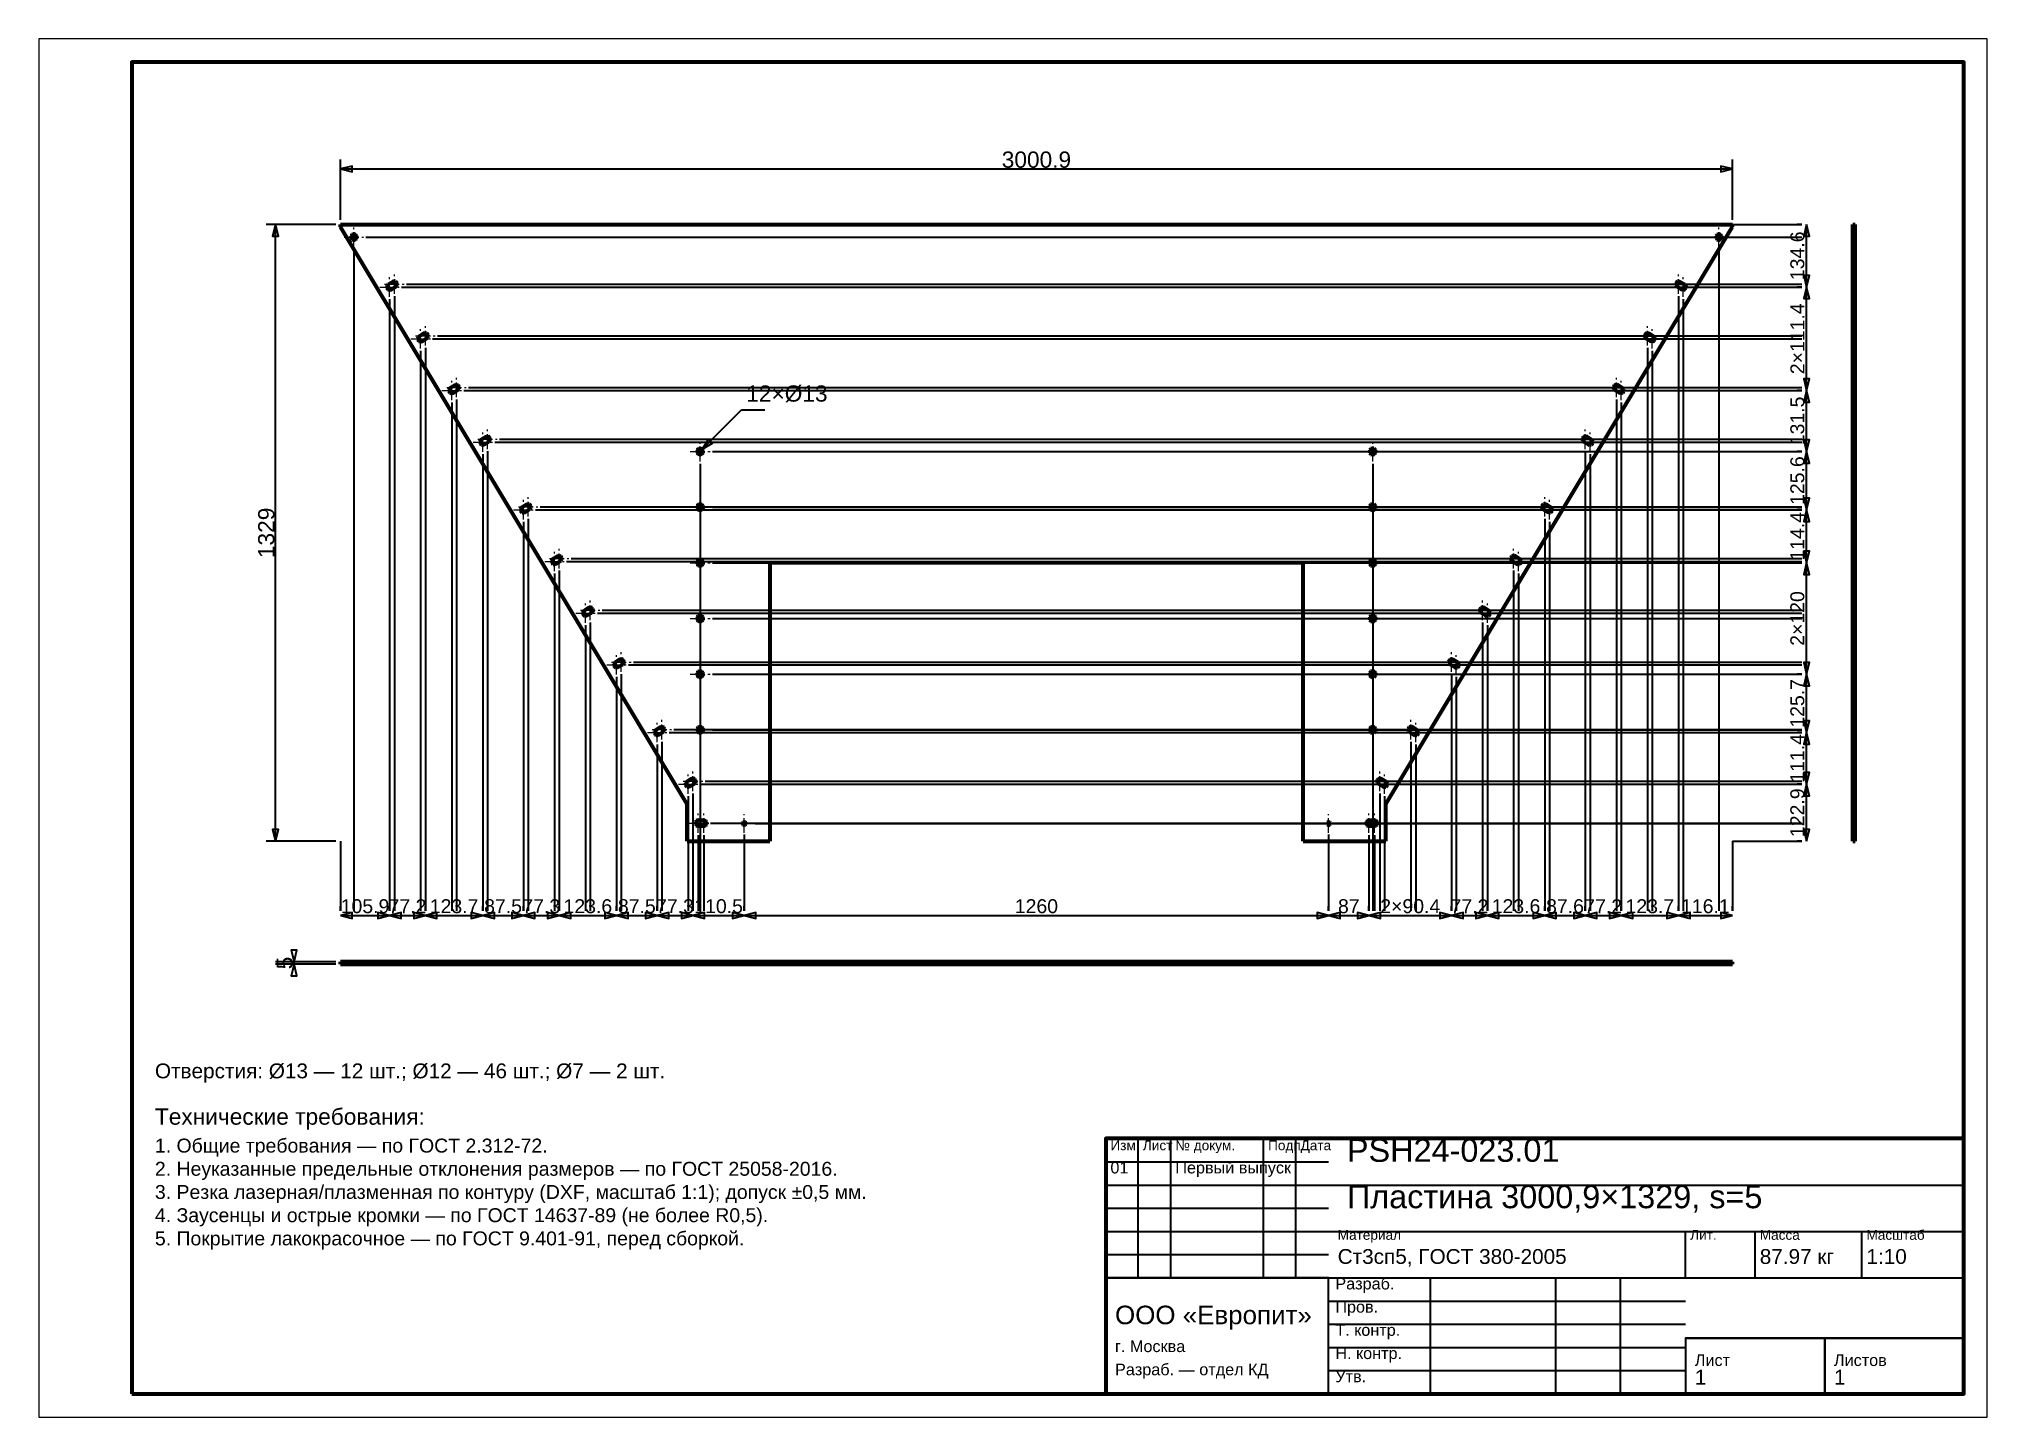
# Model space of a CAD drawing. Header units: millimetres. Extents: x 0 to 420, y 0 to 297.
import ezdxf
from ezdxf.enums import TextEntityAlignment as Align

# ---------------------------------------------------------------- set-up
doc = ezdxf.new("R2010")
doc.units = ezdxf.units.MM
doc.linetypes.add('CENTER', pattern=[5.08, 3.175, -0.635, 0.635, -0.635])
doc.linetypes.add('DASHED', pattern=[1.524, 1.27, -0.254])
doc.styles.add('GOST', font='Arial')

msp = doc.modelspace()

# ---------------------------------------------------------------- texts
at = {"color": 7, "style": 'GOST'}
for s, height, p in [('3000.9', 3.5, (215.05, 271)), ('105.9', 3, (70.3, 110.1)), ('77.2', 3, (79.45, 110.1)), ('123.7', 3, (89.5, 110.1)), ('87.5', 3, (100.06, 110.1)), ('77.3', 3, (108.3, 110.1)), ('123.6', 3, (118.34, 110.1)), ('87.5', 3, (128.9, 110.1)), ('77.3', 3, (137.13, 110.1)), ('110.5', 3, (146.53, 110.1)), ('1260', 3, (215.05, 110.1)), ('87', 3, (282.4, 110.1)), ('2×90.4', 3, (295.65, 110.1)), ('77.2', 3, (308.41, 110.1)), ('123.6', 3, (318.45, 110.1)), ('87.6', 3, (329.01, 110.1)), ('77.2', 3, (337.25, 110.1)), ('123.7', 3, (347.3, 110.1)), ('116.1', 3, (359.28, 110.1))]:
    msp.add_text(s, height=height, dxfattribs=at).set_placement(p, align=Align.MIDDLE)
for s, height, p in [('134.6', 3, (379.09, 250.27)), ('2×111.4', 3, (379.09, 232.39)), ('131.5', 3, (379.09, 214.68)), ('125.6', 3, (379.09, 201.82)), ('1329', 3.5, (49, 190.55)), ('114.4', 3, (379.09, 189.82)), ('2×120', 3, (379.09, 172.1)), ('125.7', 3, (379.09, 153.81)), ('111.4', 3, (379.09, 141.96)), ('122.9', 3, (379.09, 130.24)), ('5', 3.5, (53, 97.85))]:
    msp.add_text(s, height=height, rotation=90, dxfattribs=at).set_placement(p, align=Align.MIDDLE)
msp.add_text('12×Ø13', height=3.5, dxfattribs=at).set_placement((152.49, 218.84))
at = {"color": 6, "style": 'GOST'}
msp.add_text('Отверстия: Ø13 — 12 шт.; Ø12 — 46 шт.; Ø7 — 2 шт.', height=3.2, dxfattribs=at).set_placement((25, 73))
at = {"color": 3, "style": 'GOST'}
for s, height, p in [('Технические требования:', 3.5, (25, 63)), ('1. Общие требования — по ГОСТ 2.312-72.', 3, (25, 57)), ('Изм.', 2.1, (231, 57.5)), ('Лист', 2.1, (238, 57.5)), ('№ докум.', 2.1, (245, 57.5)), ('Подп.', 2.1, (265, 57.5)), ('Дата', 2.1, (272, 57.5)), ('PSH24-023.01', 5, (282, 55)), ('2. Неуказанные предельные отклонения размеров — по ГОСТ 25058-2016.', 3, (25, 52)), ('01', 2.5, (231, 52.5)), ('Первый выпуск', 2.5, (245, 52.5)), ('3. Резка лазерная/плазменная по контуру (DXF, масштаб 1:1); допуск ±0,5 мм.', 3, (25, 47)), ('Пластина 3000,9×1329, s=5', 5, (282, 45)), ('4. Заусенцы и острые кромки — по ГОСТ 14637-89 (не более R0,5).', 3, (25, 42)), ('5. Покрытие лакокрасочное — по ГОСТ 9.401-91, перед сборкой.', 3, (25, 37)), ('Материал', 2.1, (280, 38.2)), ('Лит.', 2.1, (356, 38.2)), ('Масса', 2.1, (371, 38.2)), ('Масштаб', 2.1, (394, 38.2)), ('Ст3сп5, ГОСТ 380-2005', 3.2, (280, 33)), ('87.97 кг', 3.2, (371, 33)), ('1:10', 3.2, (394, 33)), ('Разраб.', 2.5, (279.5, 27.5)), ('ООО «Европит»', 4, (232, 20)), ('Пров.', 2.5, (279.5, 22.5)), ('Т. контр.', 2.5, (279.5, 17.5)), ('г. Москва', 2.5, (232, 14)), ('Н. контр.', 2.5, (279.5, 12.5)), ('Лист', 2.5, (357, 11)), ('Листов', 2.5, (387, 11)), ('Разраб. — отдел КД', 2.5, (232, 9)), ('Утв.', 2.5, (279.5, 7.5)), ('1', 3.2, (357, 7)), ('1', 3.2, (387, 7))]:
    msp.add_text(s, height=height, dxfattribs=at).set_placement(p)

# ---------------------------------------------------------------- linework, layer by layer
at = {"color": 7, "lineweight": 35}
for p, q in [((65, 258), (65, 271)), ((65, 269), (365.09, 269)), ((365.09, 258), (365.09, 271)), ((64, 257), (49, 257)), ((51, 124.1), (51, 257)), ((365.09, 257), (380.09, 257)), ((380.09, 257), (379.09, 257)), ((381.09, 243.54), (381.09, 257)), ((70.5, 254.3), (380.09, 254.3)), ((364.79, 254.3), (380.09, 254.3)), ((67.9, 251.7), (67.9, 109.1)), ((362.19, 251.7), (362.19, 109.1)), ((79.22, 244.15), (380.09, 244.15)), ((356.08, 244.15), (380.09, 244.15)), ((75.59, 240.94), (75.59, 109.1)), ((76.62, 241.55), (76.62, 109.1)), ((78.19, 243.54), (380.09, 243.54)), ((353.48, 241.55), (353.48, 109.1)), ((354.51, 240.94), (354.51, 109.1)), ((357.11, 243.54), (380.09, 243.54)), ((380.09, 243.54), (379.09, 243.54)), ((380.09, 243.54), (379.09, 243.54)), ((381.09, 221.25), (381.09, 243.54)), ((84.88, 232.39), (380.09, 232.39)), ((85.91, 233.01), (380.09, 233.01)), ((349.38, 233.01), (380.09, 233.01)), ((350.41, 232.39), (380.09, 232.39)), ((82.28, 229.79), (82.28, 109.1)), ((83.31, 230.41), (83.31, 109.1)), ((346.78, 230.41), (346.78, 109.1)), ((347.81, 229.79), (347.81, 109.1)), ((88.98, 218.65), (88.98, 109.1)), ((90.01, 219.27), (90.01, 109.1)), ((91.58, 221.25), (380.09, 221.25)), ((92.61, 221.87), (380.09, 221.87)), ((340.09, 219.27), (340.09, 109.1)), ((341.11, 218.65), (341.11, 109.1)), ((342.69, 221.87), (380.09, 221.87)), ((343.71, 221.25), (380.09, 221.25)), ((380.09, 221.25), (379.09, 221.25)), ((380.09, 221.25), (379.09, 221.25)), ((381.09, 208.1), (381.09, 221.25)), ((143.01, 208.56), (151.49, 217.04)), ((151.49, 217.04), (156.49, 217.04)), ((98.28, 210.11), (380.09, 210.11)), ((99.3, 210.73), (380.09, 210.73)), ((335.99, 210.73), (380.09, 210.73)), ((337.02, 210.11), (380.09, 210.11)), ((95.68, 207.51), (95.68, 109.1)), ((96.7, 208.13), (96.7, 109.1)), ((145.2, 208.1), (380.09, 208.1)), ((290.2, 208.1), (380.09, 208.1)), ((333.39, 208.13), (333.39, 109.1)), ((334.42, 207.51), (334.42, 109.1)), ((380.09, 208.1), (379.09, 208.1)), ((380.09, 208.1), (379.09, 208.1)), ((381.09, 195.54), (381.09, 208.1)), ((142.55, 205.45), (142.55, 109.1)), ((287.55, 205.45), (287.55, 109.1)), ((105.46, 193.55), (105.46, 109.1)), ((107.03, 195.54), (380.09, 195.54)), ((108.06, 196.15), (380.09, 196.15)), ((142.55, 193.45), (142.55, 109.1)), ((145.2, 196.1), (380.09, 196.1)), ((287.55, 193.45), (287.55, 109.1)), ((290.2, 196.1), (380.09, 196.1)), ((324.63, 193.55), (324.63, 109.1)), ((327.23, 196.15), (380.09, 196.15)), ((328.26, 195.54), (380.09, 195.54)), ((380.09, 195.54), (379.09, 195.54)), ((380.09, 195.54), (379.09, 195.54)), ((381.09, 184.1), (381.09, 195.54)), ((104.43, 192.94), (104.43, 109.1)), ((325.66, 192.94), (325.66, 109.1)), ((114.76, 185.01), (380.09, 185.01)), ((320.54, 185.01), (380.09, 185.01)), ((111.13, 181.79), (111.13, 109.1)), ((112.16, 182.41), (112.16, 109.1)), ((113.73, 184.39), (380.09, 184.39)), ((142.55, 181.45), (142.55, 109.1)), ((145.2, 184.1), (380.09, 184.1)), ((287.55, 181.45), (287.55, 109.1)), ((290.2, 184.1), (380.09, 184.1)), ((317.94, 182.41), (317.94, 109.1)), ((318.97, 181.79), (318.97, 109.1)), ((321.57, 184.39), (380.09, 184.39)), ((380.09, 184.1), (379.09, 184.1)), ((380.09, 184.1), (379.09, 184.1)), ((381.09, 160.1), (381.09, 184.1)), ((120.42, 173.25), (380.09, 173.25)), ((121.45, 173.87), (380.09, 173.87)), ((313.84, 173.87), (380.09, 173.87)), ((314.87, 173.25), (380.09, 173.25)), ((117.82, 170.65), (117.82, 109.1)), ((118.85, 171.27), (118.85, 109.1)), ((142.55, 169.45), (142.55, 109.1)), ((145.2, 172.1), (380.09, 172.1)), ((287.55, 169.45), (287.55, 109.1)), ((290.2, 172.1), (380.09, 172.1)), ((311.24, 171.27), (311.24, 109.1)), ((312.27, 170.65), (312.27, 109.1)), ((125.55, 160.12), (125.55, 109.1)), ((127.12, 162.11), (380.09, 162.11)), ((128.15, 162.72), (380.09, 162.72)), ((145.2, 160.1), (380.09, 160.1)), ((290.2, 160.1), (380.09, 160.1)), ((304.55, 160.12), (304.55, 109.1)), ((307.15, 162.72), (380.09, 162.72)), ((308.18, 162.11), (380.09, 162.11)), ((380.09, 160.1), (379.09, 160.1)), ((380.09, 160.1), (379.09, 160.1)), ((381.09, 147.53), (381.09, 160.1)), ((124.52, 159.51), (124.52, 109.1)), ((142.55, 157.45), (142.55, 109.1)), ((287.55, 157.45), (287.55, 109.1)), ((305.58, 159.51), (305.58, 109.1)), ((135.87, 147.53), (380.09, 147.53)), ((136.9, 148.15), (380.09, 148.15)), ((145.2, 148.1), (380.09, 148.1)), ((290.2, 148.1), (380.09, 148.1)), ((298.39, 148.15), (380.09, 148.15)), ((299.42, 147.53), (380.09, 147.53)), ((380.09, 147.53), (379.09, 147.53)), ((380.09, 147.53), (379.09, 147.53)), ((381.09, 136.39), (381.09, 147.53)), ((133.27, 144.93), (133.27, 109.1)), ((134.3, 145.55), (134.3, 109.1)), ((142.55, 145.45), (142.55, 109.1)), ((287.55, 145.45), (287.55, 109.1)), ((295.79, 145.55), (295.79, 109.1)), ((296.82, 144.93), (296.82, 109.1)), ((141, 134.41), (141, 109.1)), ((142.57, 136.39), (380.09, 136.39)), ((143.6, 137.01), (380.09, 137.01)), ((289.1, 134.41), (289.1, 109.1)), ((291.7, 137.01), (380.09, 137.01)), ((292.73, 136.39), (380.09, 136.39)), ((380.09, 136.39), (379.09, 136.39)), ((380.09, 136.39), (379.09, 136.39)), ((381.09, 124.1), (381.09, 136.39)), ((139.97, 133.79), (139.97, 109.1)), ((290.13, 133.79), (290.13, 109.1)), ((144.75, 128), (380.09, 128)), ((145.95, 128), (380.09, 128)), ((154.4, 127.9), (380.09, 127.9)), ((280.4, 127.9), (380.09, 127.9)), ((289.35, 128), (380.09, 128)), ((290.55, 128), (380.09, 128)), ((64, 124.1), (49, 124.1)), ((65, 124.1), (65, 109.1)), ((142.15, 125.4), (142.15, 109.1)), ((143.35, 125.4), (143.35, 109.1)), ((152.05, 125.55), (152.05, 109.1)), ((278.05, 125.55), (278.05, 109.1)), ((286.75, 125.4), (286.75, 109.1)), ((287.95, 125.4), (287.95, 109.1)), ((365.09, 124.1), (365.09, 109.1)), ((365.09, 124.1), (380.09, 124.1)), ((380.09, 124.1), (379.09, 124.1)), ((65, 109.1), (65, 110.1)), ((75.59, 109.1), (75.59, 110.1)), ((75.59, 109.1), (75.59, 110.1)), ((83.31, 109.1), (83.31, 110.1)), ((83.31, 109.1), (83.31, 110.1)), ((95.68, 109.1), (95.68, 110.1)), ((95.68, 109.1), (95.68, 110.1)), ((104.43, 109.1), (104.43, 110.1)), ((104.43, 109.1), (104.43, 110.1)), ((112.16, 109.1), (112.16, 110.1)), ((112.16, 109.1), (112.16, 110.1)), ((124.52, 109.1), (124.52, 110.1)), ((124.52, 109.1), (124.52, 110.1)), ((133.27, 109.1), (133.27, 110.1)), ((133.27, 109.1), (133.27, 110.1)), ((141, 109.1), (141, 110.1)), ((141, 109.1), (141, 110.1)), ((152.05, 109.1), (152.05, 110.1)), ((152.05, 109.1), (152.05, 110.1)), ((278.05, 109.1), (278.05, 110.1)), ((278.05, 109.1), (278.05, 110.1)), ((286.75, 109.1), (286.75, 110.1)), ((286.75, 109.1), (286.75, 110.1)), ((304.55, 109.1), (304.55, 110.1)), ((304.55, 109.1), (304.55, 110.1)), ((312.27, 109.1), (312.27, 110.1)), ((312.27, 109.1), (312.27, 110.1)), ((324.63, 109.1), (324.63, 110.1)), ((324.63, 109.1), (324.63, 110.1)), ((333.39, 109.1), (333.39, 110.1)), ((333.39, 109.1), (333.39, 110.1)), ((341.11, 109.1), (341.11, 110.1)), ((341.11, 109.1), (341.11, 110.1)), ((353.48, 109.1), (353.48, 110.1)), ((353.48, 109.1), (353.48, 110.1)), ((365.09, 109.1), (365.09, 110.1)), ((65, 108.1), (75.59, 108.1)), ((75.59, 108.1), (83.31, 108.1)), ((83.31, 108.1), (95.68, 108.1)), ((95.68, 108.1), (104.43, 108.1)), ((104.43, 108.1), (112.16, 108.1)), ((112.16, 108.1), (124.52, 108.1)), ((124.52, 108.1), (133.27, 108.1)), ((133.27, 108.1), (141, 108.1)), ((141, 108.1), (152.05, 108.1)), ((152.05, 108.1), (278.05, 108.1)), ((278.05, 108.1), (286.75, 108.1)), ((286.75, 108.1), (304.55, 108.1)), ((304.55, 108.1), (312.27, 108.1)), ((312.27, 108.1), (324.63, 108.1)), ((324.63, 108.1), (333.39, 108.1)), ((333.39, 108.1), (341.11, 108.1)), ((341.11, 108.1), (353.48, 108.1)), ((353.48, 108.1), (365.09, 108.1)), ((64, 98.1), (51, 98.1)), ((64, 97.6), (51, 97.6)), ((55, 97.6), (55, 98.1)), ((237, 30), (237, 60)), ((244, 30), (244, 60)), ((264, 30), (264, 60)), ((271, 30), (271, 60)), ((230, 55), (278, 55)), ((230, 50), (278, 50)), ((278, 50), (415, 50)), ((230, 45), (278, 45)), ((230, 40), (278, 40)), ((278, 40), (415, 40)), ((355, 30), (355, 40)), ((370, 30), (370, 40)), ((393, 30), (393, 40)), ((230, 35), (278, 35)), ((230, 30), (278, 30)), ((278, 30), (415, 30)), ((300, 5), (300, 30)), ((327, 5), (327, 30)), ((341, 5), (341, 30)), ((278, 25), (355, 25)), ((278, 20), (355, 20)), ((355, 17), (415, 17)), ((278, 15), (355, 15)), ((278, 10), (355, 10))]:
    msp.add_line(p, q, dxfattribs=at)
at = {"color": 1, "lineweight": 70}
for p, q in [((65, 256.5), (65, 257)), ((65, 257), (365.09, 257)), ((139.75, 132.1), (65, 256.5)), ((290.35, 132.1), (365.09, 256.5)), ((365.09, 256.5), (365.09, 257)), ((391.09, 256.5), (391.09, 257)), ((391.09, 257), (391.59, 257)), ((391.09, 132.1), (391.09, 256.5)), ((391.09, 256.5), (391.59, 256.5)), ((391.59, 256.5), (391.59, 257)), ((391.59, 132.1), (391.59, 256.5)), ((67.33, 254.49), (67.3, 254.3)), ((67.3, 254.3), (67.33, 254.11)), ((67.41, 254.65), (67.33, 254.49)), ((67.33, 254.11), (67.41, 253.95)), ((67.55, 254.79), (67.41, 254.65)), ((67.41, 253.95), (67.55, 253.81)), ((67.71, 254.87), (67.55, 254.79)), ((67.55, 253.81), (67.71, 253.73)), ((67.9, 254.9), (67.71, 254.87)), ((67.71, 253.73), (67.9, 253.7)), ((68.09, 254.87), (67.9, 254.9)), ((67.9, 253.7), (68.09, 253.73)), ((68.25, 254.79), (68.09, 254.87)), ((68.09, 253.73), (68.25, 253.81)), ((68.39, 254.65), (68.25, 254.79)), ((68.25, 253.81), (68.39, 253.95)), ((68.47, 254.49), (68.39, 254.65)), ((68.39, 253.95), (68.47, 254.11)), ((68.5, 254.3), (68.47, 254.49)), ((68.47, 254.11), (68.5, 254.3)), ((361.62, 254.49), (361.59, 254.3)), ((361.59, 254.3), (361.62, 254.11)), ((361.71, 254.65), (361.62, 254.49)), ((361.62, 254.11), (361.71, 253.95)), ((361.84, 254.79), (361.71, 254.65)), ((361.71, 253.95), (361.84, 253.81)), ((362.01, 254.87), (361.84, 254.79)), ((361.84, 253.81), (362.01, 253.73)), ((362.19, 254.9), (362.01, 254.87)), ((362.01, 253.73), (362.19, 253.7)), ((362.38, 254.87), (362.19, 254.9)), ((362.19, 253.7), (362.38, 253.73)), ((362.55, 254.79), (362.38, 254.87)), ((362.38, 253.73), (362.55, 253.81)), ((362.68, 254.65), (362.55, 254.79)), ((362.55, 253.81), (362.68, 253.95)), ((362.76, 254.49), (362.68, 254.65)), ((362.68, 253.95), (362.76, 254.11)), ((362.79, 254.3), (362.76, 254.49)), ((362.76, 254.11), (362.79, 254.3)), ((75.04, 243.77), (74.99, 243.59)), ((75.14, 243.93), (75.04, 243.77)), ((75.28, 244.05), (75.14, 243.93)), ((76.31, 244.67), (75.28, 244.05)), ((75.9, 243.02), (76.93, 243.64)), ((76.48, 244.74), (76.31, 244.67)), ((76.67, 244.75), (76.48, 244.74)), ((76.85, 244.71), (76.67, 244.75)), ((77.01, 244.61), (76.85, 244.71)), ((76.93, 243.64), (77.07, 243.76)), ((77.13, 244.46), (77.01, 244.61)), ((77.07, 243.76), (77.17, 243.92)), ((77.2, 244.29), (77.13, 244.46)), ((77.17, 243.92), (77.22, 244.1)), ((77.22, 244.1), (77.2, 244.29)), ((352.89, 244.29), (352.88, 244.1)), ((352.88, 244.1), (352.92, 243.92)), ((352.96, 244.46), (352.89, 244.29)), ((352.92, 243.92), (353.02, 243.76)), ((353.08, 244.61), (352.96, 244.46)), ((353.02, 243.76), (353.17, 243.64)), ((353.24, 244.71), (353.08, 244.61)), ((353.17, 243.64), (354.2, 243.02)), ((353.42, 244.75), (353.24, 244.71)), ((353.61, 244.74), (353.42, 244.75)), ((353.79, 244.67), (353.61, 244.74)), ((354.81, 244.05), (353.79, 244.67)), ((354.96, 243.93), (354.81, 244.05)), ((355.06, 243.77), (354.96, 243.93)), ((355.1, 243.59), (355.06, 243.77)), ((74.99, 243.59), (75, 243.4)), ((75, 243.4), (75.07, 243.23)), ((75.07, 243.23), (75.2, 243.08)), ((75.2, 243.08), (75.35, 242.98)), ((75.35, 242.98), (75.54, 242.94)), ((75.54, 242.94), (75.72, 242.95)), ((75.72, 242.95), (75.9, 243.02)), ((354.2, 243.02), (354.37, 242.95)), ((354.37, 242.95), (354.56, 242.94)), ((354.56, 242.94), (354.74, 242.98)), ((354.74, 242.98), (354.9, 243.08)), ((354.9, 243.08), (355.02, 243.23)), ((355.02, 243.23), (355.09, 243.4)), ((355.09, 243.4), (355.1, 243.59)), ((81.73, 232.63), (81.69, 232.45)), ((81.69, 232.45), (81.7, 232.26)), ((81.7, 232.26), (81.77, 232.08)), ((81.83, 232.79), (81.73, 232.63)), ((81.77, 232.08), (81.89, 231.94)), ((81.98, 232.91), (81.83, 232.79)), ((81.89, 231.94), (82.05, 231.84)), ((83, 233.53), (81.98, 232.91)), ((82.05, 231.84), (82.23, 231.8)), ((82.23, 231.8), (82.42, 231.81)), ((82.42, 231.81), (82.59, 231.88)), ((82.59, 231.88), (83.62, 232.5)), ((83.18, 233.6), (83, 233.53)), ((83.37, 233.61), (83.18, 233.6)), ((83.55, 233.56), (83.37, 233.61)), ((83.71, 233.46), (83.55, 233.56)), ((83.62, 232.5), (83.77, 232.62)), ((83.83, 233.32), (83.71, 233.46)), ((83.77, 232.62), (83.87, 232.78)), ((83.9, 233.15), (83.83, 233.32)), ((83.87, 232.78), (83.91, 232.96)), ((83.91, 232.96), (83.9, 233.15)), ((346.2, 233.15), (346.18, 232.96)), ((346.18, 232.96), (346.23, 232.78)), ((346.27, 233.32), (346.2, 233.15)), ((346.23, 232.78), (346.33, 232.62)), ((346.39, 233.46), (346.27, 233.32)), ((346.33, 232.62), (346.47, 232.5)), ((346.55, 233.56), (346.39, 233.46)), ((346.47, 232.5), (347.5, 231.88)), ((346.73, 233.61), (346.55, 233.56)), ((346.92, 233.6), (346.73, 233.61)), ((347.09, 233.53), (346.92, 233.6)), ((348.12, 232.91), (347.09, 233.53)), ((347.5, 231.88), (347.67, 231.81)), ((347.67, 231.81), (347.86, 231.8)), ((347.86, 231.8), (348.04, 231.84)), ((348.04, 231.84), (348.2, 231.94)), ((348.26, 232.79), (348.12, 232.91)), ((348.2, 231.94), (348.32, 232.08)), ((348.36, 232.63), (348.26, 232.79)), ((348.32, 232.08), (348.39, 232.26)), ((348.41, 232.45), (348.36, 232.63)), ((348.39, 232.26), (348.41, 232.45)), ((88.43, 221.48), (88.38, 221.3)), ((88.38, 221.3), (88.4, 221.12)), ((88.4, 221.12), (88.47, 220.94)), ((88.53, 221.64), (88.43, 221.48)), ((88.47, 220.94), (88.59, 220.8)), ((88.67, 221.76), (88.53, 221.64)), ((88.59, 220.8), (88.75, 220.7)), ((89.7, 222.38), (88.67, 221.76)), ((88.75, 220.7), (88.93, 220.65)), ((88.93, 220.65), (89.11, 220.67)), ((89.11, 220.67), (89.29, 220.74)), ((89.29, 220.74), (90.32, 221.35)), ((89.87, 222.45), (89.7, 222.38)), ((90.06, 222.47), (89.87, 222.45)), ((90.24, 222.42), (90.06, 222.47)), ((90.4, 222.32), (90.24, 222.42)), ((90.32, 221.35), (90.46, 221.47)), ((90.52, 222.18), (90.4, 222.32)), ((90.46, 221.47), (90.56, 221.63)), ((90.59, 222), (90.52, 222.18)), ((90.56, 221.63), (90.61, 221.82)), ((90.61, 221.82), (90.59, 222)), ((339.5, 222), (339.49, 221.82)), ((339.49, 221.82), (339.53, 221.63)), ((339.57, 222.18), (339.5, 222)), ((339.53, 221.63), (339.63, 221.47)), ((339.69, 222.32), (339.57, 222.18)), ((339.63, 221.47), (339.78, 221.35)), ((339.85, 222.42), (339.69, 222.32)), ((339.78, 221.35), (340.81, 220.74)), ((340.03, 222.47), (339.85, 222.42)), ((340.22, 222.45), (340.03, 222.47)), ((340.39, 222.38), (340.22, 222.45)), ((341.42, 221.76), (340.39, 222.38)), ((340.81, 220.74), (340.98, 220.67)), ((340.98, 220.67), (341.17, 220.65)), ((341.17, 220.65), (341.35, 220.7)), ((341.35, 220.7), (341.51, 220.8)), ((341.57, 221.64), (341.42, 221.76)), ((341.51, 220.8), (341.63, 220.94)), ((341.67, 221.48), (341.57, 221.64)), ((341.63, 220.94), (341.7, 221.12)), ((341.71, 221.3), (341.67, 221.48)), ((341.7, 221.12), (341.71, 221.3)), ((95.12, 210.34), (95.08, 210.16)), ((95.08, 210.16), (95.09, 209.97)), ((95.22, 210.5), (95.12, 210.34)), ((95.37, 210.62), (95.22, 210.5)), ((96.4, 211.24), (95.37, 210.62)), ((95.98, 209.59), (97.01, 210.21)), ((96.57, 211.31), (96.4, 211.24)), ((96.76, 211.32), (96.57, 211.31)), ((96.94, 211.28), (96.76, 211.32)), ((97.1, 211.18), (96.94, 211.28)), ((97.01, 210.21), (97.16, 210.33)), ((97.22, 211.03), (97.1, 211.18)), ((97.16, 210.33), (97.26, 210.49)), ((97.29, 210.86), (97.22, 211.03)), ((97.26, 210.49), (97.3, 210.67)), ((97.3, 210.67), (97.29, 210.86)), ((332.81, 210.86), (332.79, 210.67)), ((332.79, 210.67), (332.84, 210.49)), ((332.88, 211.03), (332.81, 210.86)), ((332.84, 210.49), (332.94, 210.33)), ((333, 211.18), (332.88, 211.03)), ((332.94, 210.33), (333.08, 210.21)), ((333.16, 211.28), (333, 211.18)), ((333.08, 210.21), (334.11, 209.59)), ((333.34, 211.32), (333.16, 211.28)), ((333.53, 211.31), (333.34, 211.32)), ((333.7, 211.24), (333.53, 211.31)), ((334.73, 210.62), (333.7, 211.24)), ((334.87, 210.5), (334.73, 210.62)), ((334.97, 210.34), (334.87, 210.5)), ((335.02, 210.16), (334.97, 210.34)), ((335, 209.97), (335.02, 210.16)), ((95.09, 209.97), (95.16, 209.8)), ((95.16, 209.8), (95.28, 209.65)), ((95.28, 209.65), (95.44, 209.56)), ((95.44, 209.56), (95.62, 209.51)), ((95.62, 209.51), (95.81, 209.52)), ((95.81, 209.52), (95.98, 209.59)), ((141.93, 208.29), (141.9, 208.1)), ((141.9, 208.1), (141.93, 207.91)), ((142.01, 208.47), (141.93, 208.29)), ((141.93, 207.91), (142.01, 207.73)), ((142.14, 208.61), (142.01, 208.47)), ((142.01, 207.73), (142.14, 207.59)), ((142.31, 208.71), (142.14, 208.61)), ((142.14, 207.59), (142.31, 207.49)), ((142.5, 208.75), (142.31, 208.71)), ((142.31, 207.49), (142.5, 207.45)), ((142.69, 208.73), (142.5, 208.75)), ((142.5, 207.45), (142.69, 207.47)), ((142.87, 208.66), (142.69, 208.73)), ((142.69, 207.47), (142.87, 207.54)), ((143.02, 208.54), (142.87, 208.66)), ((142.87, 207.54), (143.02, 207.66)), ((143.13, 208.38), (143.02, 208.54)), ((143.02, 207.66), (143.13, 207.82)), ((143.19, 208.2), (143.13, 208.38)), ((143.13, 207.82), (143.19, 208)), ((143.19, 208), (143.19, 208.2)), ((286.96, 208.38), (286.9, 208.2)), ((286.9, 208.2), (286.9, 208)), ((286.9, 208), (286.96, 207.82)), ((287.07, 208.54), (286.96, 208.38)), ((286.96, 207.82), (287.07, 207.66)), ((287.22, 208.66), (287.07, 208.54)), ((287.07, 207.66), (287.22, 207.54)), ((287.4, 208.73), (287.22, 208.66)), ((287.22, 207.54), (287.4, 207.47)), ((287.6, 208.75), (287.4, 208.73)), ((287.4, 207.47), (287.6, 207.45)), ((287.78, 208.71), (287.6, 208.75)), ((287.6, 207.45), (287.78, 207.49)), ((287.95, 208.61), (287.78, 208.71)), ((287.78, 207.49), (287.95, 207.59)), ((288.08, 208.47), (287.95, 208.61)), ((287.95, 207.59), (288.08, 207.73)), ((288.17, 208.29), (288.08, 208.47)), ((288.08, 207.73), (288.17, 207.91)), ((288.2, 208.1), (288.17, 208.29)), ((288.17, 207.91), (288.2, 208.1)), ((334.11, 209.59), (334.28, 209.52)), ((334.28, 209.52), (334.47, 209.51)), ((334.47, 209.51), (334.65, 209.56)), ((334.65, 209.56), (334.81, 209.65)), ((334.81, 209.65), (334.93, 209.8)), ((334.93, 209.8), (335, 209.97)), ((103.88, 195.77), (103.83, 195.59)), ((103.83, 195.59), (103.85, 195.4)), ((103.85, 195.4), (103.92, 195.23)), ((103.98, 195.93), (103.88, 195.77)), ((103.92, 195.23), (104.04, 195.08)), ((104.12, 196.05), (103.98, 195.93)), ((104.04, 195.08), (104.2, 194.98)), ((105.15, 196.67), (104.12, 196.05)), ((104.2, 194.98), (104.38, 194.94)), ((104.38, 194.94), (104.57, 194.95)), ((104.57, 194.95), (104.74, 195.02)), ((104.74, 195.02), (105.77, 195.64)), ((105.32, 196.74), (105.15, 196.67)), ((105.51, 196.75), (105.32, 196.74)), ((105.69, 196.71), (105.51, 196.75)), ((105.85, 196.61), (105.69, 196.71)), ((105.77, 195.64), (105.91, 195.76)), ((105.97, 196.46), (105.85, 196.61)), ((105.91, 195.76), (106.01, 195.92)), ((106.04, 196.29), (105.97, 196.46)), ((106.01, 195.92), (106.06, 196.1)), ((106.06, 196.1), (106.04, 196.29)), ((141.93, 196.29), (141.9, 196.1)), ((141.9, 196.1), (141.93, 195.91)), ((142.01, 196.47), (141.93, 196.29)), ((141.93, 195.91), (142.01, 195.73)), ((142.14, 196.61), (142.01, 196.47)), ((142.01, 195.73), (142.14, 195.59)), ((142.31, 196.71), (142.14, 196.61)), ((142.14, 195.59), (142.31, 195.49)), ((142.5, 196.75), (142.31, 196.71)), ((142.31, 195.49), (142.5, 195.45)), ((142.69, 196.73), (142.5, 196.75)), ((142.5, 195.45), (142.69, 195.47)), ((142.87, 196.66), (142.69, 196.73)), ((142.69, 195.47), (142.87, 195.54)), ((143.02, 196.54), (142.87, 196.66)), ((142.87, 195.54), (143.02, 195.66)), ((143.13, 196.38), (143.02, 196.54)), ((143.02, 195.66), (143.13, 195.82)), ((143.19, 196.2), (143.13, 196.38)), ((143.13, 195.82), (143.19, 196)), ((143.19, 196), (143.19, 196.2)), ((286.96, 196.38), (286.9, 196.2)), ((286.9, 196.2), (286.9, 196)), ((286.9, 196), (286.96, 195.82)), ((287.07, 196.54), (286.96, 196.38)), ((286.96, 195.82), (287.07, 195.66)), ((287.22, 196.66), (287.07, 196.54)), ((287.07, 195.66), (287.22, 195.54)), ((287.4, 196.73), (287.22, 196.66)), ((287.22, 195.54), (287.4, 195.47)), ((287.6, 196.75), (287.4, 196.73)), ((287.4, 195.47), (287.6, 195.45)), ((287.78, 196.71), (287.6, 196.75)), ((287.6, 195.45), (287.78, 195.49)), ((287.95, 196.61), (287.78, 196.71)), ((287.78, 195.49), (287.95, 195.59)), ((288.08, 196.47), (287.95, 196.61)), ((287.95, 195.59), (288.08, 195.73)), ((288.17, 196.29), (288.08, 196.47)), ((288.08, 195.73), (288.17, 195.91)), ((288.2, 196.1), (288.17, 196.29)), ((288.17, 195.91), (288.2, 196.1)), ((324.05, 196.29), (324.04, 196.1)), ((324.04, 196.1), (324.08, 195.92)), ((324.12, 196.46), (324.05, 196.29)), ((324.08, 195.92), (324.18, 195.76)), ((324.24, 196.61), (324.12, 196.46)), ((324.18, 195.76), (324.33, 195.64)), ((324.4, 196.71), (324.24, 196.61)), ((324.33, 195.64), (325.35, 195.02)), ((324.58, 196.75), (324.4, 196.71)), ((324.77, 196.74), (324.58, 196.75)), ((324.94, 196.67), (324.77, 196.74)), ((325.97, 196.05), (324.94, 196.67)), ((325.35, 195.02), (325.53, 194.95)), ((325.53, 194.95), (325.72, 194.94)), ((325.72, 194.94), (325.9, 194.98)), ((325.9, 194.98), (326.06, 195.08)), ((326.12, 195.93), (325.97, 196.05)), ((326.06, 195.08), (326.18, 195.23)), ((326.22, 195.77), (326.12, 195.93)), ((326.18, 195.23), (326.25, 195.4)), ((326.26, 195.59), (326.22, 195.77)), ((326.25, 195.4), (326.26, 195.59)), ((110.82, 184.91), (110.67, 184.79)), ((111.85, 185.52), (110.82, 184.91)), ((112.02, 185.6), (111.85, 185.52)), ((112.21, 185.61), (112.02, 185.6)), ((112.39, 185.56), (112.21, 185.61)), ((112.55, 185.46), (112.39, 185.56)), ((112.67, 185.32), (112.55, 185.46)), ((112.74, 185.15), (112.67, 185.32)), ((112.71, 184.78), (112.75, 184.96)), ((112.75, 184.96), (112.74, 185.15)), ((317.35, 185.15), (317.34, 184.96)), ((317.34, 184.96), (317.39, 184.78)), ((317.42, 185.32), (317.35, 185.15)), ((317.55, 185.46), (317.42, 185.32)), ((317.7, 185.56), (317.55, 185.46)), ((317.89, 185.61), (317.7, 185.56)), ((318.07, 185.6), (317.89, 185.61)), ((318.25, 185.52), (318.07, 185.6)), ((319.28, 184.91), (318.25, 185.52)), ((319.42, 184.79), (319.28, 184.91)), ((110.57, 184.63), (110.53, 184.44)), ((110.53, 184.44), (110.54, 184.26)), ((110.54, 184.26), (110.61, 184.08)), ((110.67, 184.79), (110.57, 184.63)), ((110.61, 184.08), (110.73, 183.94)), ((110.73, 183.94), (110.89, 183.84)), ((110.89, 183.84), (111.07, 183.79)), ((111.07, 183.79), (111.26, 183.81)), ((111.26, 183.81), (111.44, 183.88)), ((111.44, 183.88), (112.46, 184.5)), ((112.46, 184.5), (112.61, 184.62)), ((112.61, 184.62), (112.71, 184.78)), ((141.93, 184.29), (141.9, 184.1)), ((141.9, 184.1), (141.93, 183.91)), ((142.01, 184.47), (141.93, 184.29)), ((141.93, 183.91), (142.01, 183.73)), ((142.14, 184.61), (142.01, 184.47)), ((142.01, 183.73), (142.14, 183.59)), ((142.31, 184.71), (142.14, 184.61)), ((142.14, 183.59), (142.31, 183.49)), ((142.5, 184.75), (142.31, 184.71)), ((142.31, 183.49), (142.5, 183.45)), ((142.69, 184.73), (142.5, 184.75)), ((142.5, 183.45), (142.69, 183.47)), ((142.87, 184.66), (142.69, 184.73)), ((142.69, 183.47), (142.87, 183.54)), ((143.02, 184.54), (142.87, 184.66)), ((142.87, 183.54), (143.02, 183.66)), ((143.13, 184.38), (143.02, 184.54)), ((143.02, 183.66), (143.13, 183.82)), ((143.19, 184.2), (143.13, 184.38)), ((143.13, 183.82), (143.19, 184)), ((143.19, 184), (143.19, 184.2)), ((157.55, 184.1), (157.55, 124.1)), ((272.55, 184.1), (157.55, 184.1)), ((272.55, 124.1), (272.55, 184.1)), ((286.96, 184.38), (286.9, 184.2)), ((286.9, 184.2), (286.9, 184)), ((286.9, 184), (286.96, 183.82)), ((287.07, 184.54), (286.96, 184.38)), ((286.96, 183.82), (287.07, 183.66)), ((287.22, 184.66), (287.07, 184.54)), ((287.07, 183.66), (287.22, 183.54)), ((287.4, 184.73), (287.22, 184.66)), ((287.22, 183.54), (287.4, 183.47)), ((287.6, 184.75), (287.4, 184.73)), ((287.4, 183.47), (287.6, 183.45)), ((287.78, 184.71), (287.6, 184.75)), ((287.6, 183.45), (287.78, 183.49)), ((287.95, 184.61), (287.78, 184.71)), ((287.78, 183.49), (287.95, 183.59)), ((288.08, 184.47), (287.95, 184.61)), ((287.95, 183.59), (288.08, 183.73)), ((288.17, 184.29), (288.08, 184.47)), ((288.08, 183.73), (288.17, 183.91)), ((288.2, 184.1), (288.17, 184.29)), ((288.17, 183.91), (288.2, 184.1)), ((317.39, 184.78), (317.49, 184.62)), ((317.49, 184.62), (317.63, 184.5)), ((317.63, 184.5), (318.66, 183.88)), ((318.66, 183.88), (318.83, 183.81)), ((318.83, 183.81), (319.02, 183.79)), ((319.02, 183.79), (319.2, 183.84)), ((319.2, 183.84), (319.36, 183.94)), ((319.36, 183.94), (319.48, 184.08)), ((319.52, 184.63), (319.42, 184.79)), ((319.48, 184.08), (319.55, 184.26)), ((319.57, 184.44), (319.52, 184.63)), ((319.55, 184.26), (319.57, 184.44)), ((117.27, 173.48), (117.22, 173.3)), ((117.22, 173.3), (117.24, 173.11)), ((117.24, 173.11), (117.31, 172.94)), ((117.37, 173.64), (117.27, 173.48)), ((117.31, 172.94), (117.43, 172.8)), ((117.51, 173.76), (117.37, 173.64)), ((117.43, 172.8), (117.59, 172.7)), ((118.54, 174.38), (117.51, 173.76)), ((117.59, 172.7), (117.77, 172.65)), ((117.77, 172.65), (117.96, 172.66)), ((117.96, 172.66), (118.13, 172.73)), ((118.13, 172.73), (119.16, 173.35)), ((118.72, 174.45), (118.54, 174.38)), ((118.9, 174.46), (118.72, 174.45)), ((119.09, 174.42), (118.9, 174.46)), ((119.24, 174.32), (119.09, 174.42)), ((119.16, 173.35), (119.3, 173.47)), ((119.36, 174.18), (119.24, 174.32)), ((119.3, 173.47), (119.4, 173.63)), ((119.44, 174), (119.36, 174.18)), ((119.4, 173.63), (119.45, 173.81)), ((119.45, 173.81), (119.44, 174)), ((141.93, 172.29), (141.9, 172.1)), ((142.01, 172.47), (141.93, 172.29)), ((142.14, 172.61), (142.01, 172.47)), ((142.31, 172.71), (142.14, 172.61)), ((142.5, 172.75), (142.31, 172.71)), ((142.69, 172.73), (142.5, 172.75)), ((142.87, 172.66), (142.69, 172.73)), ((143.02, 172.54), (142.87, 172.66)), ((143.13, 172.38), (143.02, 172.54)), ((143.19, 172.2), (143.13, 172.38)), ((286.96, 172.38), (286.9, 172.2)), ((287.07, 172.54), (286.96, 172.38)), ((287.22, 172.66), (287.07, 172.54)), ((287.4, 172.73), (287.22, 172.66)), ((287.6, 172.75), (287.4, 172.73)), ((287.78, 172.71), (287.6, 172.75)), ((287.95, 172.61), (287.78, 172.71)), ((288.08, 172.47), (287.95, 172.61)), ((288.17, 172.29), (288.08, 172.47)), ((288.2, 172.1), (288.17, 172.29)), ((310.66, 174), (310.65, 173.81)), ((310.65, 173.81), (310.69, 173.63)), ((310.73, 174.18), (310.66, 174)), ((310.69, 173.63), (310.79, 173.47)), ((310.85, 174.32), (310.73, 174.18)), ((310.79, 173.47), (310.93, 173.35)), ((311.01, 174.42), (310.85, 174.32)), ((310.93, 173.35), (311.96, 172.73)), ((311.19, 174.46), (311.01, 174.42)), ((311.38, 174.45), (311.19, 174.46)), ((311.55, 174.38), (311.38, 174.45)), ((312.58, 173.76), (311.55, 174.38)), ((311.96, 172.73), (312.14, 172.66)), ((312.14, 172.66), (312.32, 172.65)), ((312.32, 172.65), (312.51, 172.7)), ((312.51, 172.7), (312.67, 172.8)), ((312.72, 173.64), (312.58, 173.76)), ((312.67, 172.8), (312.79, 172.94)), ((312.82, 173.48), (312.72, 173.64)), ((312.79, 172.94), (312.86, 173.11)), ((312.87, 173.3), (312.82, 173.48)), ((312.86, 173.11), (312.87, 173.3)), ((141.9, 172.1), (141.93, 171.91)), ((141.93, 171.91), (142.01, 171.73)), ((142.01, 171.73), (142.14, 171.59)), ((142.14, 171.59), (142.31, 171.49)), ((142.31, 171.49), (142.5, 171.45)), ((142.5, 171.45), (142.69, 171.47)), ((142.69, 171.47), (142.87, 171.54)), ((142.87, 171.54), (143.02, 171.66)), ((143.02, 171.66), (143.13, 171.82)), ((143.13, 171.82), (143.19, 172)), ((143.19, 172), (143.19, 172.2)), ((286.9, 172.2), (286.9, 172)), ((286.9, 172), (286.96, 171.82)), ((286.96, 171.82), (287.07, 171.66)), ((287.07, 171.66), (287.22, 171.54)), ((287.22, 171.54), (287.4, 171.47)), ((287.4, 171.47), (287.6, 171.45)), ((287.6, 171.45), (287.78, 171.49)), ((287.78, 171.49), (287.95, 171.59)), ((287.95, 171.59), (288.08, 171.73)), ((288.08, 171.73), (288.17, 171.91)), ((288.17, 171.91), (288.2, 172.1)), ((123.97, 162.34), (123.92, 162.16)), ((123.92, 162.16), (123.93, 161.97)), ((123.93, 161.97), (124, 161.8)), ((124.06, 162.5), (123.97, 162.34)), ((124, 161.8), (124.12, 161.65)), ((124.21, 162.62), (124.06, 162.5)), ((124.12, 161.65), (124.28, 161.55)), ((125.24, 163.24), (124.21, 162.62)), ((124.28, 161.55), (124.47, 161.51)), ((124.47, 161.51), (124.65, 161.52)), ((124.65, 161.52), (124.83, 161.59)), ((124.83, 161.59), (125.86, 162.21)), ((125.41, 163.31), (125.24, 163.24)), ((125.6, 163.32), (125.41, 163.31)), ((125.78, 163.28), (125.6, 163.32)), ((125.94, 163.18), (125.78, 163.28)), ((125.86, 162.21), (126, 162.33)), ((126.06, 163.03), (125.94, 163.18)), ((126, 162.33), (126.1, 162.49)), ((126.13, 162.86), (126.06, 163.03)), ((126.1, 162.49), (126.14, 162.67)), ((126.14, 162.67), (126.13, 162.86)), ((141.93, 160.29), (141.9, 160.1)), ((141.9, 160.1), (141.93, 159.91)), ((142.01, 160.47), (141.93, 160.29)), ((141.93, 159.91), (142.01, 159.73)), ((142.14, 160.61), (142.01, 160.47)), ((142.01, 159.73), (142.14, 159.59)), ((142.31, 160.71), (142.14, 160.61)), ((142.5, 160.75), (142.31, 160.71)), ((142.69, 160.73), (142.5, 160.75)), ((142.87, 160.66), (142.69, 160.73)), ((143.02, 160.54), (142.87, 160.66)), ((142.87, 159.54), (143.02, 159.66)), ((143.13, 160.38), (143.02, 160.54)), ((143.02, 159.66), (143.13, 159.82)), ((143.19, 160.2), (143.13, 160.38)), ((143.13, 159.82), (143.19, 160)), ((143.19, 160), (143.19, 160.2)), ((286.96, 160.38), (286.9, 160.2)), ((286.9, 160.2), (286.9, 160)), ((286.9, 160), (286.96, 159.82)), ((287.07, 160.54), (286.96, 160.38)), ((286.96, 159.82), (287.07, 159.66)), ((287.22, 160.66), (287.07, 160.54)), ((287.07, 159.66), (287.22, 159.54)), ((287.4, 160.73), (287.22, 160.66)), ((287.6, 160.75), (287.4, 160.73)), ((287.78, 160.71), (287.6, 160.75)), ((287.95, 160.61), (287.78, 160.71)), ((288.08, 160.47), (287.95, 160.61)), ((287.95, 159.59), (288.08, 159.73)), ((288.17, 160.29), (288.08, 160.47)), ((288.08, 159.73), (288.17, 159.91)), ((288.2, 160.1), (288.17, 160.29)), ((288.17, 159.91), (288.2, 160.1)), ((303.96, 162.86), (303.95, 162.67)), ((303.95, 162.67), (304, 162.49)), ((304.03, 163.03), (303.96, 162.86)), ((304, 162.49), (304.1, 162.33)), ((304.15, 163.18), (304.03, 163.03)), ((304.1, 162.33), (304.24, 162.21)), ((304.31, 163.28), (304.15, 163.18)), ((304.24, 162.21), (305.27, 161.59)), ((304.5, 163.32), (304.31, 163.28)), ((304.68, 163.31), (304.5, 163.32)), ((304.86, 163.24), (304.68, 163.31)), ((305.89, 162.62), (304.86, 163.24)), ((305.27, 161.59), (305.44, 161.52)), ((305.44, 161.52), (305.63, 161.51)), ((305.63, 161.51), (305.81, 161.55)), ((305.81, 161.55), (305.97, 161.65)), ((306.03, 162.5), (305.89, 162.62)), ((305.97, 161.65), (306.09, 161.8)), ((306.13, 162.34), (306.03, 162.5)), ((306.09, 161.8), (306.16, 161.97)), ((306.17, 162.16), (306.13, 162.34)), ((306.16, 161.97), (306.17, 162.16)), ((142.14, 159.59), (142.31, 159.49)), ((142.31, 159.49), (142.5, 159.45)), ((142.5, 159.45), (142.69, 159.47)), ((142.69, 159.47), (142.87, 159.54)), ((287.22, 159.54), (287.4, 159.47)), ((287.4, 159.47), (287.6, 159.45)), ((287.6, 159.45), (287.78, 159.49)), ((287.78, 159.49), (287.95, 159.59)), ((132.72, 147.77), (132.68, 147.59)), ((132.68, 147.59), (132.69, 147.4)), ((132.69, 147.4), (132.76, 147.23)), ((132.82, 147.93), (132.72, 147.77)), ((132.76, 147.23), (132.88, 147.08)), ((132.96, 148.05), (132.82, 147.93)), ((132.88, 147.08), (133.04, 146.98)), ((133.99, 148.67), (132.96, 148.05)), ((133.41, 146.95), (133.58, 147.02)), ((133.58, 147.02), (134.61, 147.64)), ((134.17, 148.74), (133.99, 148.67)), ((134.35, 148.75), (134.17, 148.74)), ((134.54, 148.7), (134.35, 148.75)), ((134.7, 148.61), (134.54, 148.7)), ((134.61, 147.64), (134.75, 147.76)), ((134.82, 148.46), (134.7, 148.61)), ((134.75, 147.76), (134.85, 147.92)), ((134.89, 148.29), (134.82, 148.46)), ((134.85, 147.92), (134.9, 148.1)), ((134.9, 148.1), (134.89, 148.29)), ((141.93, 148.29), (141.9, 148.1)), ((141.9, 148.1), (141.93, 147.91)), ((142.01, 148.47), (141.93, 148.29)), ((141.93, 147.91), (142.01, 147.73)), ((142.14, 148.61), (142.01, 148.47)), ((142.01, 147.73), (142.14, 147.59)), ((142.31, 148.71), (142.14, 148.61)), ((142.14, 147.59), (142.31, 147.49)), ((142.5, 148.75), (142.31, 148.71)), ((142.31, 147.49), (142.5, 147.45)), ((142.69, 148.73), (142.5, 148.75)), ((142.5, 147.45), (142.69, 147.47)), ((142.87, 148.66), (142.69, 148.73)), ((142.69, 147.47), (142.87, 147.54)), ((143.02, 148.54), (142.87, 148.66)), ((142.87, 147.54), (143.02, 147.66)), ((143.13, 148.38), (143.02, 148.54)), ((143.02, 147.66), (143.13, 147.82)), ((143.19, 148.2), (143.13, 148.38)), ((143.13, 147.82), (143.19, 148)), ((143.19, 148), (143.19, 148.2)), ((286.96, 148.38), (286.9, 148.2)), ((286.9, 148.2), (286.9, 148)), ((286.9, 148), (286.96, 147.82)), ((287.07, 148.54), (286.96, 148.38)), ((286.96, 147.82), (287.07, 147.66)), ((287.22, 148.66), (287.07, 148.54)), ((287.07, 147.66), (287.22, 147.54)), ((287.4, 148.73), (287.22, 148.66)), ((287.22, 147.54), (287.4, 147.47)), ((287.6, 148.75), (287.4, 148.73)), ((287.4, 147.47), (287.6, 147.45)), ((287.78, 148.71), (287.6, 148.75)), ((287.6, 147.45), (287.78, 147.49)), ((287.95, 148.61), (287.78, 148.71)), ((287.78, 147.49), (287.95, 147.59)), ((288.08, 148.47), (287.95, 148.61)), ((287.95, 147.59), (288.08, 147.73)), ((288.17, 148.29), (288.08, 148.47)), ((288.08, 147.73), (288.17, 147.91)), ((288.2, 148.1), (288.17, 148.29)), ((288.17, 147.91), (288.2, 148.1)), ((295.21, 148.29), (295.19, 148.1)), ((295.19, 148.1), (295.24, 147.92)), ((295.28, 148.46), (295.21, 148.29)), ((295.24, 147.92), (295.34, 147.76)), ((295.4, 148.61), (295.28, 148.46)), ((295.34, 147.76), (295.48, 147.64)), ((295.56, 148.7), (295.4, 148.61)), ((295.48, 147.64), (296.51, 147.02)), ((295.74, 148.75), (295.56, 148.7)), ((295.93, 148.74), (295.74, 148.75)), ((296.1, 148.67), (295.93, 148.74)), ((297.13, 148.05), (296.1, 148.67)), ((296.51, 147.02), (296.69, 146.95)), ((297.06, 146.98), (297.21, 147.08)), ((297.27, 147.93), (297.13, 148.05)), ((297.21, 147.08), (297.34, 147.23)), ((297.37, 147.77), (297.27, 147.93)), ((297.34, 147.23), (297.41, 147.4)), ((297.42, 147.59), (297.37, 147.77)), ((297.41, 147.4), (297.42, 147.59)), ((133.04, 146.98), (133.22, 146.94)), ((133.22, 146.94), (133.41, 146.95)), ((296.69, 146.95), (296.87, 146.94)), ((296.87, 146.94), (297.06, 146.98)), ((139.42, 136.63), (139.37, 136.44)), ((139.37, 136.44), (139.38, 136.26)), ((139.38, 136.26), (139.45, 136.08)), ((139.52, 136.78), (139.42, 136.63)), ((139.45, 136.08), (139.58, 135.94)), ((139.66, 136.91), (139.52, 136.78)), ((139.58, 135.94), (139.73, 135.84)), ((140.69, 137.52), (139.66, 136.91)), ((139.73, 135.84), (139.92, 135.79)), ((139.92, 135.79), (140.1, 135.81)), ((140.1, 135.81), (140.28, 135.88)), ((140.28, 135.88), (141.31, 136.49)), ((140.86, 137.59), (140.69, 137.52)), ((141.05, 137.61), (140.86, 137.59)), ((141.23, 137.56), (141.05, 137.61)), ((141.39, 137.46), (141.23, 137.56)), ((141.31, 136.49), (141.45, 136.62)), ((141.51, 137.32), (141.39, 137.46)), ((141.45, 136.62), (141.55, 136.77)), ((141.58, 137.14), (141.51, 137.32)), ((141.55, 136.77), (141.6, 136.96)), ((141.6, 136.96), (141.58, 137.14)), ((288.51, 137.14), (288.5, 136.96)), ((288.5, 136.96), (288.54, 136.77)), ((288.58, 137.32), (288.51, 137.14)), ((288.54, 136.77), (288.64, 136.62)), ((288.7, 137.46), (288.58, 137.32)), ((288.64, 136.62), (288.79, 136.49)), ((288.86, 137.56), (288.7, 137.46)), ((288.79, 136.49), (289.82, 135.88)), ((289.04, 137.61), (288.86, 137.56)), ((289.23, 137.59), (289.04, 137.61)), ((289.41, 137.52), (289.23, 137.59)), ((290.43, 136.91), (289.41, 137.52)), ((289.82, 135.88), (289.99, 135.81)), ((289.99, 135.81), (290.18, 135.79)), ((290.18, 135.79), (290.36, 135.84)), ((290.36, 135.84), (290.52, 135.94)), ((290.58, 136.78), (290.43, 136.91)), ((290.52, 135.94), (290.64, 136.08)), ((290.68, 136.63), (290.58, 136.78)), ((290.64, 136.08), (290.71, 136.26)), ((290.72, 136.44), (290.68, 136.63)), ((290.71, 136.26), (290.72, 136.44)), ((139.75, 124.1), (139.75, 132.1)), ((290.35, 124.1), (290.35, 132.1)), ((391.09, 124.1), (391.09, 132.1)), ((391.09, 132.1), (391.59, 132.1)), ((391.59, 124.1), (391.59, 132.1)), ((141.58, 128.19), (141.55, 128)), ((141.55, 128), (141.58, 127.81)), ((141.66, 128.35), (141.58, 128.19)), ((141.58, 127.81), (141.66, 127.65)), ((141.79, 128.49), (141.66, 128.35)), ((141.66, 127.65), (141.79, 127.51)), ((141.96, 128.57), (141.79, 128.49)), ((141.79, 127.51), (141.96, 127.43)), ((142.15, 128.6), (141.96, 128.57)), ((141.96, 127.43), (142.15, 127.4)), ((143.35, 128.6), (142.15, 128.6)), ((142.15, 127.4), (143.35, 127.4)), ((143.53, 128.57), (143.35, 128.6)), ((143.35, 127.4), (143.53, 127.43)), ((143.7, 128.49), (143.53, 128.57)), ((143.53, 127.43), (143.7, 127.51)), ((143.83, 128.35), (143.7, 128.49)), ((143.7, 127.51), (143.83, 127.65)), ((143.92, 128.19), (143.83, 128.35)), ((143.83, 127.65), (143.92, 127.81)), ((143.95, 128), (143.92, 128.19)), ((143.92, 127.81), (143.95, 128)), ((151.73, 128.04), (151.7, 127.9)), ((151.7, 127.9), (151.73, 127.76)), ((151.81, 128.16), (151.73, 128.04)), ((151.73, 127.76), (151.81, 127.64)), ((151.94, 128.23), (151.81, 128.16)), ((151.81, 127.64), (151.94, 127.57)), ((152.08, 128.25), (151.94, 128.23)), ((151.94, 127.57), (152.08, 127.55)), ((152.22, 128.2), (152.08, 128.25)), ((152.08, 127.55), (152.22, 127.6)), ((152.33, 128.11), (152.22, 128.2)), ((152.22, 127.6), (152.33, 127.69)), ((152.39, 127.97), (152.33, 128.11)), ((152.33, 127.69), (152.39, 127.83)), ((152.39, 127.83), (152.39, 127.97)), ((277.76, 128.11), (277.7, 127.97)), ((277.7, 127.97), (277.7, 127.83)), ((277.7, 127.83), (277.76, 127.69)), ((277.87, 128.2), (277.76, 128.11)), ((277.76, 127.69), (277.87, 127.6)), ((278.01, 128.25), (277.87, 128.2)), ((277.87, 127.6), (278.01, 127.55)), ((278.16, 128.23), (278.01, 128.25)), ((278.01, 127.55), (278.16, 127.57)), ((278.28, 128.16), (278.16, 128.23)), ((278.16, 127.57), (278.28, 127.64)), ((278.37, 128.04), (278.28, 128.16)), ((278.28, 127.64), (278.37, 127.76)), ((278.4, 127.9), (278.37, 128.04)), ((278.37, 127.76), (278.4, 127.9)), ((286.18, 128.19), (286.15, 128)), ((286.15, 128), (286.18, 127.81)), ((286.26, 128.35), (286.18, 128.19)), ((286.18, 127.81), (286.26, 127.65)), ((286.39, 128.49), (286.26, 128.35)), ((286.26, 127.65), (286.39, 127.51)), ((286.56, 128.57), (286.39, 128.49)), ((286.39, 127.51), (286.56, 127.43)), ((286.75, 128.6), (286.56, 128.57)), ((286.56, 127.43), (286.75, 127.4)), ((287.95, 128.6), (286.75, 128.6)), ((286.75, 127.4), (287.95, 127.4)), ((288.13, 128.57), (287.95, 128.6)), ((287.95, 127.4), (288.13, 127.43)), ((288.3, 128.49), (288.13, 128.57)), ((288.13, 127.43), (288.3, 127.51)), ((288.43, 128.35), (288.3, 128.49)), ((288.3, 127.51), (288.43, 127.65)), ((288.52, 128.19), (288.43, 128.35)), ((288.43, 127.65), (288.52, 127.81)), ((288.55, 128), (288.52, 128.19)), ((288.52, 127.81), (288.55, 128)), ((139.75, 124.1), (157.55, 124.1)), ((272.55, 124.1), (290.35, 124.1)), ((391.09, 124.1), (391.59, 124.1)), ((65, 97.6), (65, 98.1)), ((365.09, 98.1), (65, 98.1)), ((65, 97.6), (365.09, 97.6)), ((365.09, 97.6), (365.09, 98.1))]:
    msp.add_line(p, q, dxfattribs=at)
at = {"color": 5, "linetype": 'DASHED', "lineweight": 35}
for p, q in [((365.09, 257), (65, 257)), ((65, 256.5), (65, 257)), ((139.75, 132.1), (65, 256.5)), ((290.35, 132.1), (365.09, 256.5)), ((365.09, 256.5), (365.09, 257)), ((391.09, 256.5), (391.09, 257)), ((391.09, 257), (391.59, 257)), ((391.09, 132.1), (391.09, 256.5)), ((391.09, 256.5), (391.59, 256.5)), ((391.59, 256.5), (391.59, 257)), ((391.59, 132.1), (391.59, 256.5)), ((67.3, 254.3), (67.33, 254.49)), ((67.33, 254.11), (67.3, 254.3)), ((67.33, 254.49), (67.41, 254.65)), ((67.41, 253.95), (67.33, 254.11)), ((67.41, 254.65), (67.55, 254.79)), ((67.55, 253.81), (67.41, 253.95)), ((67.55, 254.79), (67.71, 254.87)), ((67.71, 253.73), (67.55, 253.81)), ((67.71, 254.87), (67.9, 254.9)), ((67.9, 253.7), (67.71, 253.73)), ((67.9, 254.9), (68.09, 254.87)), ((68.09, 253.73), (67.9, 253.7)), ((68.09, 254.87), (68.25, 254.79)), ((68.25, 253.81), (68.09, 253.73)), ((68.25, 254.79), (68.39, 254.65)), ((68.39, 253.95), (68.25, 253.81)), ((68.39, 254.65), (68.47, 254.49)), ((68.47, 254.11), (68.39, 253.95)), ((68.47, 254.49), (68.5, 254.3)), ((68.5, 254.3), (68.47, 254.11)), ((361.59, 254.3), (361.62, 254.49)), ((361.62, 254.11), (361.59, 254.3)), ((361.62, 254.49), (361.71, 254.65)), ((361.71, 253.95), (361.62, 254.11)), ((361.71, 254.65), (361.84, 254.79)), ((361.84, 253.81), (361.71, 253.95)), ((361.84, 254.79), (362.01, 254.87)), ((362.01, 253.73), (361.84, 253.81)), ((362.01, 254.87), (362.19, 254.9)), ((362.19, 253.7), (362.01, 253.73)), ((362.19, 254.9), (362.38, 254.87)), ((362.38, 253.73), (362.19, 253.7)), ((362.38, 254.87), (362.55, 254.79)), ((362.55, 253.81), (362.38, 253.73)), ((362.55, 254.79), (362.68, 254.65)), ((362.68, 253.95), (362.55, 253.81)), ((362.68, 254.65), (362.76, 254.49)), ((362.76, 254.11), (362.68, 253.95)), ((362.76, 254.49), (362.79, 254.3)), ((362.79, 254.3), (362.76, 254.11)), ((391.09, 254.88), (391.09, 254.9)), ((391.09, 254.9), (391.09, 254.9)), ((391.09, 254.9), (391.09, 254.88)), ((391.09, 254.88), (391.09, 254.9)), ((391.09, 254.9), (391.09, 254.9)), ((391.09, 254.9), (391.09, 254.88)), ((391.09, 254.84), (391.09, 254.88)), ((391.09, 254.88), (391.09, 254.87)), ((391.09, 254.87), (391.09, 254.88)), ((391.09, 254.88), (391.09, 254.84)), ((391.09, 254.87), (391.09, 254.84)), ((391.09, 254.84), (391.09, 254.87)), ((391.09, 254.77), (391.09, 254.84)), ((391.09, 254.84), (391.09, 254.81)), ((391.09, 254.81), (391.09, 254.84)), ((391.09, 254.84), (391.09, 254.77)), ((391.09, 254.81), (391.09, 254.77)), ((391.09, 254.77), (391.09, 254.81)), ((391.09, 254.67), (391.09, 254.77)), ((391.09, 254.77), (391.09, 254.72)), ((391.09, 254.72), (391.09, 254.77)), ((391.09, 254.77), (391.09, 254.67)), ((391.09, 254.72), (391.09, 254.67)), ((391.09, 254.67), (391.09, 254.72)), ((391.09, 254.56), (391.09, 254.67)), ((391.09, 254.67), (391.09, 254.62)), ((391.09, 254.62), (391.09, 254.67)), ((391.09, 254.67), (391.09, 254.56)), ((391.09, 254.62), (391.09, 254.56)), ((391.09, 254.56), (391.09, 254.62)), ((391.09, 254.43), (391.09, 254.56)), ((391.09, 254.56), (391.09, 254.5)), ((391.09, 254.5), (391.09, 254.56)), ((391.09, 254.56), (391.09, 254.43)), ((391.09, 254.5), (391.09, 254.43)), ((391.09, 254.43), (391.09, 254.5)), ((391.09, 254.3), (391.09, 254.43)), ((391.09, 254.43), (391.09, 254.37)), ((391.09, 254.37), (391.09, 254.43)), ((391.09, 254.43), (391.09, 254.3)), ((391.09, 254.37), (391.09, 254.3)), ((391.09, 254.3), (391.09, 254.37)), ((391.09, 254.3), (391.09, 254.23)), ((391.09, 254.17), (391.09, 254.3)), ((391.09, 254.3), (391.09, 254.17)), ((391.09, 254.23), (391.09, 254.3)), ((391.09, 254.23), (391.09, 254.17)), ((391.09, 254.17), (391.09, 254.23)), ((391.09, 254.17), (391.09, 254.1)), ((391.09, 254.04), (391.09, 254.17)), ((391.09, 254.17), (391.09, 254.04)), ((391.09, 254.1), (391.09, 254.17)), ((391.09, 254.1), (391.09, 254.04)), ((391.09, 254.04), (391.09, 254.1)), ((391.09, 254.04), (391.09, 253.98)), ((391.09, 253.93), (391.09, 254.04)), ((391.09, 254.04), (391.09, 253.93)), ((391.09, 253.98), (391.09, 254.04)), ((391.09, 253.98), (391.09, 253.93)), ((391.09, 253.93), (391.09, 253.98)), ((391.09, 253.93), (391.09, 253.88)), ((391.09, 253.83), (391.09, 253.93)), ((391.09, 253.93), (391.09, 253.83)), ((391.09, 253.88), (391.09, 253.93)), ((391.09, 253.88), (391.09, 253.83)), ((391.09, 253.83), (391.09, 253.88)), ((391.09, 253.83), (391.09, 253.79)), ((391.09, 253.76), (391.09, 253.83)), ((391.09, 253.83), (391.09, 253.76)), ((391.09, 253.79), (391.09, 253.83)), ((391.09, 253.79), (391.09, 253.76)), ((391.09, 253.76), (391.09, 253.79)), ((391.09, 253.76), (391.09, 253.73)), ((391.09, 253.72), (391.09, 253.76)), ((391.09, 253.76), (391.09, 253.72)), ((391.09, 253.73), (391.09, 253.76)), ((391.09, 253.73), (391.09, 253.72)), ((391.09, 253.72), (391.09, 253.73)), ((391.09, 253.72), (391.09, 253.7)), ((391.09, 253.7), (391.09, 253.72)), ((391.09, 253.72), (391.09, 253.7)), ((391.09, 253.7), (391.09, 253.72)), ((391.09, 253.7), (391.09, 253.7)), ((391.09, 253.7), (391.09, 253.7)), ((391.59, 254.88), (391.59, 254.9)), ((391.59, 254.9), (391.59, 254.9)), ((391.59, 254.9), (391.59, 254.88)), ((391.59, 254.88), (391.59, 254.9)), ((391.59, 254.9), (391.59, 254.9)), ((391.59, 254.9), (391.59, 254.88)), ((391.59, 254.84), (391.59, 254.88)), ((391.59, 254.88), (391.59, 254.87)), ((391.59, 254.87), (391.59, 254.88)), ((391.59, 254.88), (391.59, 254.84)), ((391.59, 254.87), (391.59, 254.84)), ((391.59, 254.84), (391.59, 254.87)), ((391.59, 254.77), (391.59, 254.84)), ((391.59, 254.84), (391.59, 254.81)), ((391.59, 254.81), (391.59, 254.84)), ((391.59, 254.84), (391.59, 254.77)), ((391.59, 254.81), (391.59, 254.77)), ((391.59, 254.77), (391.59, 254.81)), ((391.59, 254.67), (391.59, 254.77)), ((391.59, 254.77), (391.59, 254.72)), ((391.59, 254.72), (391.59, 254.77)), ((391.59, 254.77), (391.59, 254.67)), ((391.59, 254.72), (391.59, 254.67)), ((391.59, 254.67), (391.59, 254.72)), ((391.59, 254.56), (391.59, 254.67)), ((391.59, 254.67), (391.59, 254.62)), ((391.59, 254.62), (391.59, 254.67)), ((391.59, 254.67), (391.59, 254.56)), ((391.59, 254.62), (391.59, 254.56)), ((391.59, 254.56), (391.59, 254.62)), ((391.59, 254.43), (391.59, 254.56)), ((391.59, 254.56), (391.59, 254.5)), ((391.59, 254.5), (391.59, 254.56)), ((391.59, 254.56), (391.59, 254.43)), ((391.59, 254.5), (391.59, 254.43)), ((391.59, 254.43), (391.59, 254.5)), ((391.59, 254.3), (391.59, 254.43)), ((391.59, 254.43), (391.59, 254.37)), ((391.59, 254.37), (391.59, 254.43)), ((391.59, 254.43), (391.59, 254.3)), ((391.59, 254.37), (391.59, 254.3)), ((391.59, 254.3), (391.59, 254.37)), ((391.59, 254.3), (391.59, 254.23)), ((391.59, 254.17), (391.59, 254.3)), ((391.59, 254.3), (391.59, 254.17)), ((391.59, 254.23), (391.59, 254.3)), ((391.59, 254.23), (391.59, 254.17)), ((391.59, 254.17), (391.59, 254.23)), ((391.59, 254.17), (391.59, 254.1)), ((391.59, 254.04), (391.59, 254.17)), ((391.59, 254.17), (391.59, 254.04)), ((391.59, 254.1), (391.59, 254.17)), ((391.59, 254.1), (391.59, 254.04)), ((391.59, 254.04), (391.59, 254.1)), ((391.59, 254.04), (391.59, 253.98)), ((391.59, 253.93), (391.59, 254.04)), ((391.59, 254.04), (391.59, 253.93)), ((391.59, 253.98), (391.59, 254.04)), ((391.59, 253.98), (391.59, 253.93)), ((391.59, 253.93), (391.59, 253.98)), ((391.59, 253.93), (391.59, 253.88)), ((391.59, 253.83), (391.59, 253.93)), ((391.59, 253.93), (391.59, 253.83)), ((391.59, 253.88), (391.59, 253.93)), ((391.59, 253.88), (391.59, 253.83)), ((391.59, 253.83), (391.59, 253.88)), ((391.59, 253.83), (391.59, 253.79)), ((391.59, 253.76), (391.59, 253.83)), ((391.59, 253.83), (391.59, 253.76)), ((391.59, 253.79), (391.59, 253.83)), ((391.59, 253.79), (391.59, 253.76)), ((391.59, 253.76), (391.59, 253.79)), ((391.59, 253.76), (391.59, 253.73)), ((391.59, 253.72), (391.59, 253.76)), ((391.59, 253.76), (391.59, 253.72)), ((391.59, 253.73), (391.59, 253.76)), ((391.59, 253.73), (391.59, 253.72)), ((391.59, 253.72), (391.59, 253.73)), ((391.59, 253.72), (391.59, 253.7)), ((391.59, 253.7), (391.59, 253.72)), ((391.59, 253.72), (391.59, 253.7)), ((391.59, 253.7), (391.59, 253.72)), ((391.59, 253.7), (391.59, 253.7)), ((391.59, 253.7), (391.59, 253.7)), ((74.99, 243.59), (75.04, 243.77)), ((75.04, 243.77), (75.14, 243.93)), ((75.14, 243.93), (75.28, 244.05)), ((75.28, 244.05), (76.31, 244.67)), ((76.93, 243.64), (75.9, 243.02)), ((76.31, 244.67), (76.48, 244.74)), ((76.48, 244.74), (76.67, 244.75)), ((76.67, 244.75), (76.85, 244.71)), ((76.85, 244.71), (77.01, 244.61)), ((77.07, 243.76), (76.93, 243.64)), ((77.01, 244.61), (77.13, 244.46)), ((77.17, 243.92), (77.07, 243.76)), ((77.13, 244.46), (77.2, 244.29)), ((77.22, 244.1), (77.17, 243.92)), ((77.2, 244.29), (77.22, 244.1)), ((352.88, 244.1), (352.89, 244.29)), ((352.92, 243.92), (352.88, 244.1)), ((352.89, 244.29), (352.96, 244.46)), ((353.02, 243.76), (352.92, 243.92)), ((352.96, 244.46), (353.08, 244.61)), ((353.17, 243.64), (353.02, 243.76)), ((353.08, 244.61), (353.24, 244.71)), ((354.2, 243.02), (353.17, 243.64)), ((353.24, 244.71), (353.42, 244.75)), ((353.42, 244.75), (353.61, 244.74)), ((353.61, 244.74), (353.79, 244.67)), ((353.79, 244.67), (354.81, 244.05)), ((354.81, 244.05), (354.96, 243.93)), ((354.96, 243.93), (355.06, 243.77)), ((355.06, 243.77), (355.1, 243.59)), ((391.09, 244.74), (391.09, 244.75)), ((391.09, 244.75), (391.09, 244.75)), ((391.09, 244.75), (391.09, 244.75)), ((391.09, 244.75), (391.09, 244.75)), ((391.09, 244.75), (391.09, 244.75)), ((391.09, 244.75), (391.09, 244.74)), ((391.09, 244.74), (391.09, 244.75)), ((391.09, 244.75), (391.09, 244.75)), ((391.09, 244.75), (391.09, 244.75)), ((391.09, 244.75), (391.09, 244.75)), ((391.09, 244.75), (391.09, 244.75)), ((391.09, 244.75), (391.09, 244.74)), ((391.09, 244.71), (391.09, 244.74)), ((391.09, 244.74), (391.09, 244.74)), ((391.09, 244.74), (391.09, 244.73)), ((391.09, 244.73), (391.09, 244.74)), ((391.09, 244.74), (391.09, 244.74)), ((391.09, 244.74), (391.09, 244.71)), ((391.09, 244.73), (391.09, 244.73)), ((391.09, 244.73), (391.09, 244.72)), ((391.09, 244.72), (391.09, 244.73)), ((391.09, 244.73), (391.09, 244.73)), ((391.09, 244.72), (391.09, 244.71)), ((391.09, 244.71), (391.09, 244.72)), ((391.09, 244.66), (391.09, 244.71)), ((391.09, 244.71), (391.09, 244.7)), ((391.09, 244.7), (391.09, 244.71)), ((391.09, 244.71), (391.09, 244.66)), ((391.09, 244.7), (391.09, 244.69)), ((391.09, 244.69), (391.09, 244.7)), ((391.09, 244.69), (391.09, 244.68)), ((391.09, 244.68), (391.09, 244.69)), ((391.09, 244.68), (391.09, 244.67)), ((391.09, 244.67), (391.09, 244.68)), ((391.09, 244.67), (391.09, 244.05)), ((391.09, 244.05), (391.09, 244.67)), ((391.09, 244.6), (391.09, 244.66)), ((391.09, 244.66), (391.09, 244.6)), ((391.09, 244.51), (391.09, 244.6)), ((391.09, 244.6), (391.09, 244.51)), ((391.09, 244.42), (391.09, 244.51)), ((391.09, 244.51), (391.09, 244.42)), ((391.09, 244.32), (391.09, 244.42)), ((391.09, 244.42), (391.09, 244.32)), ((391.09, 244.21), (391.09, 244.32)), ((391.09, 244.32), (391.09, 244.21)), ((391.09, 244.09), (391.09, 244.21)), ((391.09, 244.21), (391.09, 244.09)), ((391.09, 243.99), (391.09, 244.09)), ((391.09, 244.09), (391.09, 243.99)), ((391.09, 244.05), (391.09, 243.99)), ((391.09, 243.99), (391.09, 244.05)), ((391.09, 243.88), (391.09, 243.99)), ((391.09, 243.99), (391.09, 243.9)), ((391.09, 243.99), (391.09, 243.88)), ((391.09, 243.9), (391.09, 243.99)), ((391.09, 243.9), (391.09, 243.81)), ((391.09, 243.81), (391.09, 243.9)), ((391.09, 243.79), (391.09, 243.88)), ((391.09, 243.88), (391.09, 243.79)), ((391.09, 243.81), (391.09, 243.71)), ((391.09, 243.71), (391.09, 243.81)), ((391.09, 243.71), (391.09, 243.79)), ((391.09, 243.79), (391.09, 243.71)), ((391.09, 243.64), (391.09, 243.71)), ((391.09, 243.71), (391.09, 243.6)), ((391.09, 243.71), (391.09, 243.64)), ((391.09, 243.6), (391.09, 243.71)), ((391.09, 243.02), (391.09, 243.64)), ((391.09, 243.64), (391.09, 243.02)), ((391.59, 244.74), (391.59, 244.75)), ((391.59, 244.75), (391.59, 244.75)), ((391.59, 244.75), (391.59, 244.75)), ((391.59, 244.75), (391.59, 244.75)), ((391.59, 244.75), (391.59, 244.75)), ((391.59, 244.75), (391.59, 244.74)), ((391.59, 244.74), (391.59, 244.75)), ((391.59, 244.75), (391.59, 244.75)), ((391.59, 244.75), (391.59, 244.75)), ((391.59, 244.75), (391.59, 244.75)), ((391.59, 244.75), (391.59, 244.75)), ((391.59, 244.75), (391.59, 244.74)), ((391.59, 244.71), (391.59, 244.74)), ((391.59, 244.74), (391.59, 244.74)), ((391.59, 244.74), (391.59, 244.73)), ((391.59, 244.73), (391.59, 244.74)), ((391.59, 244.74), (391.59, 244.74)), ((391.59, 244.74), (391.59, 244.71)), ((391.59, 244.73), (391.59, 244.73)), ((391.59, 244.73), (391.59, 244.72)), ((391.59, 244.72), (391.59, 244.73)), ((391.59, 244.73), (391.59, 244.73)), ((391.59, 244.72), (391.59, 244.71)), ((391.59, 244.71), (391.59, 244.72)), ((391.59, 244.66), (391.59, 244.71)), ((391.59, 244.71), (391.59, 244.7)), ((391.59, 244.7), (391.59, 244.71)), ((391.59, 244.71), (391.59, 244.66)), ((391.59, 244.7), (391.59, 244.69)), ((391.59, 244.69), (391.59, 244.7)), ((391.59, 244.69), (391.59, 244.68)), ((391.59, 244.68), (391.59, 244.69)), ((391.59, 244.68), (391.59, 244.67)), ((391.59, 244.67), (391.59, 244.68)), ((391.59, 244.67), (391.59, 244.05)), ((391.59, 244.05), (391.59, 244.67)), ((391.59, 244.6), (391.59, 244.66)), ((391.59, 244.66), (391.59, 244.6)), ((391.59, 244.51), (391.59, 244.6)), ((391.59, 244.6), (391.59, 244.51)), ((391.59, 244.42), (391.59, 244.51)), ((391.59, 244.51), (391.59, 244.42)), ((391.59, 244.32), (391.59, 244.42)), ((391.59, 244.42), (391.59, 244.32)), ((391.59, 244.21), (391.59, 244.32)), ((391.59, 244.32), (391.59, 244.21)), ((391.59, 244.09), (391.59, 244.21)), ((391.59, 244.21), (391.59, 244.09)), ((391.59, 243.99), (391.59, 244.09)), ((391.59, 244.09), (391.59, 243.99)), ((391.59, 244.05), (391.59, 243.99)), ((391.59, 243.99), (391.59, 244.05)), ((391.59, 243.88), (391.59, 243.99)), ((391.59, 243.99), (391.59, 243.9)), ((391.59, 243.99), (391.59, 243.88)), ((391.59, 243.9), (391.59, 243.99)), ((391.59, 243.9), (391.59, 243.81)), ((391.59, 243.81), (391.59, 243.9)), ((391.59, 243.79), (391.59, 243.88)), ((391.59, 243.88), (391.59, 243.79)), ((391.59, 243.81), (391.59, 243.71)), ((391.59, 243.71), (391.59, 243.81)), ((391.59, 243.71), (391.59, 243.79)), ((391.59, 243.79), (391.59, 243.71)), ((391.59, 243.64), (391.59, 243.71)), ((391.59, 243.71), (391.59, 243.6)), ((391.59, 243.71), (391.59, 243.64)), ((391.59, 243.6), (391.59, 243.71)), ((391.59, 243.02), (391.59, 243.64)), ((391.59, 243.64), (391.59, 243.02)), ((75, 243.4), (74.99, 243.59)), ((75.07, 243.23), (75, 243.4)), ((75.2, 243.08), (75.07, 243.23)), ((75.35, 242.98), (75.2, 243.08)), ((75.54, 242.94), (75.35, 242.98)), ((75.72, 242.95), (75.54, 242.94)), ((75.9, 243.02), (75.72, 242.95)), ((354.37, 242.95), (354.2, 243.02)), ((354.56, 242.94), (354.37, 242.95)), ((354.74, 242.98), (354.56, 242.94)), ((354.9, 243.08), (354.74, 242.98)), ((355.02, 243.23), (354.9, 243.08)), ((355.09, 243.4), (355.02, 243.23)), ((355.1, 243.59), (355.09, 243.4)), ((391.09, 243.6), (391.09, 243.49)), ((391.09, 243.49), (391.09, 243.6)), ((391.09, 243.49), (391.09, 243.38)), ((391.09, 243.38), (391.09, 243.49)), ((391.09, 243.38), (391.09, 243.27)), ((391.09, 243.27), (391.09, 243.38)), ((391.09, 243.27), (391.09, 243.18)), ((391.09, 243.18), (391.09, 243.27)), ((391.09, 243.18), (391.09, 243.1)), ((391.09, 243.1), (391.09, 243.18)), ((391.09, 243.1), (391.09, 243.03)), ((391.09, 243.03), (391.09, 243.1)), ((391.09, 243.03), (391.09, 242.98)), ((391.09, 242.98), (391.09, 243.03)), ((391.09, 243.01), (391.09, 243.02)), ((391.09, 243.02), (391.09, 243.01)), ((391.09, 243), (391.09, 243.01)), ((391.09, 243.01), (391.09, 243)), ((391.09, 242.99), (391.09, 243)), ((391.09, 243), (391.09, 242.99)), ((391.09, 242.98), (391.09, 242.99)), ((391.09, 242.99), (391.09, 242.98)), ((391.09, 242.98), (391.09, 242.95)), ((391.09, 242.97), (391.09, 242.98)), ((391.09, 242.98), (391.09, 242.97)), ((391.09, 242.95), (391.09, 242.98)), ((391.09, 242.96), (391.09, 242.97)), ((391.09, 242.97), (391.09, 242.97)), ((391.09, 242.97), (391.09, 242.97)), ((391.09, 242.97), (391.09, 242.96)), ((391.09, 242.95), (391.09, 242.96)), ((391.09, 242.96), (391.09, 242.95)), ((391.09, 242.95), (391.09, 242.94)), ((391.09, 242.94), (391.09, 242.95)), ((391.09, 242.95), (391.09, 242.95)), ((391.09, 242.95), (391.09, 242.95)), ((391.09, 242.95), (391.09, 242.94)), ((391.09, 242.94), (391.09, 242.95)), ((391.09, 242.94), (391.09, 242.94)), ((391.09, 242.94), (391.09, 242.94)), ((391.09, 242.94), (391.09, 242.94)), ((391.09, 242.94), (391.09, 242.94)), ((391.09, 242.94), (391.09, 242.94)), ((391.09, 242.94), (391.09, 242.94)), ((391.09, 242.94), (391.09, 242.94)), ((391.09, 242.94), (391.09, 242.94)), ((391.59, 243.6), (391.59, 243.49)), ((391.59, 243.49), (391.59, 243.6)), ((391.59, 243.49), (391.59, 243.38)), ((391.59, 243.38), (391.59, 243.49)), ((391.59, 243.38), (391.59, 243.27)), ((391.59, 243.27), (391.59, 243.38)), ((391.59, 243.27), (391.59, 243.18)), ((391.59, 243.18), (391.59, 243.27)), ((391.59, 243.18), (391.59, 243.1)), ((391.59, 243.1), (391.59, 243.18)), ((391.59, 243.1), (391.59, 243.03)), ((391.59, 243.03), (391.59, 243.1)), ((391.59, 243.03), (391.59, 242.98)), ((391.59, 242.98), (391.59, 243.03)), ((391.59, 243.01), (391.59, 243.02)), ((391.59, 243.02), (391.59, 243.01)), ((391.59, 243), (391.59, 243.01)), ((391.59, 243.01), (391.59, 243)), ((391.59, 242.99), (391.59, 243)), ((391.59, 243), (391.59, 242.99)), ((391.59, 242.98), (391.59, 242.99)), ((391.59, 242.99), (391.59, 242.98)), ((391.59, 242.98), (391.59, 242.95)), ((391.59, 242.97), (391.59, 242.98)), ((391.59, 242.98), (391.59, 242.97)), ((391.59, 242.95), (391.59, 242.98)), ((391.59, 242.96), (391.59, 242.97)), ((391.59, 242.97), (391.59, 242.97)), ((391.59, 242.97), (391.59, 242.97)), ((391.59, 242.97), (391.59, 242.96)), ((391.59, 242.95), (391.59, 242.96)), ((391.59, 242.96), (391.59, 242.95)), ((391.59, 242.95), (391.59, 242.94)), ((391.59, 242.94), (391.59, 242.95)), ((391.59, 242.95), (391.59, 242.95)), ((391.59, 242.95), (391.59, 242.95)), ((391.59, 242.95), (391.59, 242.94)), ((391.59, 242.94), (391.59, 242.95)), ((391.59, 242.94), (391.59, 242.94)), ((391.59, 242.94), (391.59, 242.94)), ((391.59, 242.94), (391.59, 242.94)), ((391.59, 242.94), (391.59, 242.94)), ((391.59, 242.94), (391.59, 242.94)), ((391.59, 242.94), (391.59, 242.94)), ((391.59, 242.94), (391.59, 242.94)), ((391.59, 242.94), (391.59, 242.94)), ((81.69, 232.45), (81.73, 232.63)), ((81.7, 232.26), (81.69, 232.45)), ((81.77, 232.08), (81.7, 232.26)), ((81.73, 232.63), (81.83, 232.79)), ((81.89, 231.94), (81.77, 232.08)), ((81.83, 232.79), (81.98, 232.91)), ((82.05, 231.84), (81.89, 231.94)), ((81.98, 232.91), (83, 233.53)), ((82.23, 231.8), (82.05, 231.84)), ((82.42, 231.81), (82.23, 231.8)), ((82.59, 231.88), (82.42, 231.81)), ((83.62, 232.5), (82.59, 231.88)), ((83, 233.53), (83.18, 233.6)), ((83.18, 233.6), (83.37, 233.61)), ((83.37, 233.61), (83.55, 233.56)), ((83.55, 233.56), (83.71, 233.46)), ((83.77, 232.62), (83.62, 232.5)), ((83.71, 233.46), (83.83, 233.32)), ((83.87, 232.78), (83.77, 232.62)), ((83.83, 233.32), (83.9, 233.15)), ((83.91, 232.96), (83.87, 232.78)), ((83.9, 233.15), (83.91, 232.96)), ((346.18, 232.96), (346.2, 233.15)), ((346.23, 232.78), (346.18, 232.96)), ((346.2, 233.15), (346.27, 233.32)), ((346.33, 232.62), (346.23, 232.78)), ((346.27, 233.32), (346.39, 233.46)), ((346.47, 232.5), (346.33, 232.62)), ((346.39, 233.46), (346.55, 233.56)), ((347.5, 231.88), (346.47, 232.5)), ((346.55, 233.56), (346.73, 233.61)), ((346.73, 233.61), (346.92, 233.6)), ((346.92, 233.6), (347.09, 233.53)), ((347.09, 233.53), (348.12, 232.91)), ((347.67, 231.81), (347.5, 231.88)), ((347.86, 231.8), (347.67, 231.81)), ((348.04, 231.84), (347.86, 231.8)), ((348.2, 231.94), (348.04, 231.84)), ((348.12, 232.91), (348.26, 232.79)), ((348.32, 232.08), (348.2, 231.94)), ((348.26, 232.79), (348.36, 232.63)), ((348.39, 232.26), (348.32, 232.08)), ((348.36, 232.63), (348.41, 232.45)), ((348.41, 232.45), (348.39, 232.26)), ((391.09, 233.6), (391.09, 233.61)), ((391.09, 233.61), (391.09, 233.61)), ((391.09, 233.61), (391.09, 233.61)), ((391.09, 233.61), (391.09, 233.61)), ((391.09, 233.61), (391.09, 233.6)), ((391.09, 233.6), (391.09, 233.61)), ((391.09, 233.61), (391.09, 233.61)), ((391.09, 233.61), (391.09, 233.61)), ((391.09, 233.61), (391.09, 233.61)), ((391.09, 233.61), (391.09, 233.6)), ((391.09, 233.57), (391.09, 233.6)), ((391.09, 233.6), (391.09, 233.6)), ((391.09, 233.6), (391.09, 233.6)), ((391.09, 233.6), (391.09, 233.59)), ((391.09, 233.59), (391.09, 233.6)), ((391.09, 233.6), (391.09, 233.6)), ((391.09, 233.6), (391.09, 233.6)), ((391.09, 233.6), (391.09, 233.57)), ((391.09, 233.59), (391.09, 233.58)), ((391.09, 233.58), (391.09, 233.59)), ((391.09, 233.58), (391.09, 233.58)), ((391.09, 233.58), (391.09, 233.57)), ((391.09, 233.57), (391.09, 233.58)), ((391.09, 233.58), (391.09, 233.58)), ((391.09, 233.52), (391.09, 233.57)), ((391.09, 233.57), (391.09, 233.56)), ((391.09, 233.56), (391.09, 233.57)), ((391.09, 233.57), (391.09, 233.52)), ((391.09, 233.56), (391.09, 233.55)), ((391.09, 233.55), (391.09, 233.56)), ((391.09, 233.55), (391.09, 233.54)), ((391.09, 233.54), (391.09, 233.55)), ((391.09, 233.54), (391.09, 233.53)), ((391.09, 233.53), (391.09, 233.54)), ((391.09, 233.53), (391.09, 232.91)), ((391.09, 232.91), (391.09, 233.53)), ((391.09, 233.45), (391.09, 233.52)), ((391.09, 233.52), (391.09, 233.45)), ((391.09, 233.37), (391.09, 233.45)), ((391.09, 233.45), (391.09, 233.37)), ((391.09, 233.28), (391.09, 233.37)), ((391.09, 233.37), (391.09, 233.28)), ((391.09, 233.17), (391.09, 233.28)), ((391.09, 233.28), (391.09, 233.17)), ((391.09, 233.06), (391.09, 233.17)), ((391.09, 233.17), (391.09, 233.06)), ((391.09, 232.95), (391.09, 233.06)), ((391.09, 233.06), (391.09, 232.95)), ((391.09, 232.84), (391.09, 232.95)), ((391.09, 232.95), (391.09, 232.84)), ((391.09, 232.91), (391.09, 232.84)), ((391.09, 232.84), (391.09, 232.91)), ((391.09, 232.74), (391.09, 232.84)), ((391.09, 232.84), (391.09, 232.76)), ((391.09, 232.84), (391.09, 232.74)), ((391.09, 232.76), (391.09, 232.84)), ((391.09, 232.76), (391.09, 232.67)), ((391.09, 232.67), (391.09, 232.76)), ((391.09, 232.64), (391.09, 232.74)), ((391.09, 232.74), (391.09, 232.64)), ((391.09, 232.67), (391.09, 232.56)), ((391.09, 232.56), (391.09, 232.67)), ((391.09, 232.56), (391.09, 232.64)), ((391.09, 232.64), (391.09, 232.56)), ((391.09, 232.5), (391.09, 232.56)), ((391.09, 232.56), (391.09, 232.45)), ((391.09, 232.56), (391.09, 232.5)), ((391.09, 232.45), (391.09, 232.56)), ((391.09, 231.88), (391.09, 232.5)), ((391.09, 232.5), (391.09, 231.88)), ((391.09, 232.45), (391.09, 232.34)), ((391.09, 232.34), (391.09, 232.45)), ((391.09, 232.34), (391.09, 232.23)), ((391.09, 232.23), (391.09, 232.34)), ((391.09, 232.23), (391.09, 232.13)), ((391.09, 232.13), (391.09, 232.23)), ((391.09, 232.13), (391.09, 232.03)), ((391.09, 232.03), (391.09, 232.13)), ((391.09, 232.03), (391.09, 231.95)), ((391.09, 231.95), (391.09, 232.03)), ((391.09, 231.95), (391.09, 231.88)), ((391.09, 231.88), (391.09, 231.95)), ((391.09, 231.88), (391.09, 231.83)), ((391.09, 231.87), (391.09, 231.88)), ((391.09, 231.88), (391.09, 231.87)), ((391.09, 231.83), (391.09, 231.88)), ((391.09, 231.86), (391.09, 231.87)), ((391.09, 231.87), (391.09, 231.86)), ((391.09, 231.85), (391.09, 231.86)), ((391.09, 231.86), (391.09, 231.85)), ((391.09, 231.84), (391.09, 231.85)), ((391.09, 231.85), (391.09, 231.84)), ((391.09, 231.83), (391.09, 231.84)), ((391.09, 231.84), (391.09, 231.83)), ((391.09, 231.83), (391.09, 231.8)), ((391.09, 231.82), (391.09, 231.83)), ((391.09, 231.83), (391.09, 231.82)), ((391.09, 231.8), (391.09, 231.83)), ((391.09, 231.81), (391.09, 231.82)), ((391.09, 231.82), (391.09, 231.82)), ((391.09, 231.82), (391.09, 231.82)), ((391.09, 231.82), (391.09, 231.81)), ((391.09, 231.8), (391.09, 231.81)), ((391.09, 231.81), (391.09, 231.8)), ((391.09, 231.8), (391.09, 231.79)), ((391.09, 231.79), (391.09, 231.8)), ((391.09, 231.8), (391.09, 231.8)), ((391.09, 231.8), (391.09, 231.8)), ((391.09, 231.8), (391.09, 231.8)), ((391.09, 231.8), (391.09, 231.8)), ((391.09, 231.8), (391.09, 231.8)), ((391.09, 231.8), (391.09, 231.8)), ((391.09, 231.8), (391.09, 231.79)), ((391.09, 231.79), (391.09, 231.8)), ((391.09, 231.79), (391.09, 231.79)), ((391.09, 231.79), (391.09, 231.79)), ((391.59, 233.6), (391.59, 233.61)), ((391.59, 233.61), (391.59, 233.61)), ((391.59, 233.61), (391.59, 233.61)), ((391.59, 233.61), (391.59, 233.61)), ((391.59, 233.61), (391.59, 233.6)), ((391.59, 233.6), (391.59, 233.61)), ((391.59, 233.61), (391.59, 233.61)), ((391.59, 233.61), (391.59, 233.61)), ((391.59, 233.61), (391.59, 233.61)), ((391.59, 233.61), (391.59, 233.6)), ((391.59, 233.57), (391.59, 233.6)), ((391.59, 233.6), (391.59, 233.6)), ((391.59, 233.6), (391.59, 233.6)), ((391.59, 233.6), (391.59, 233.59)), ((391.59, 233.59), (391.59, 233.6)), ((391.59, 233.6), (391.59, 233.6)), ((391.59, 233.6), (391.59, 233.6)), ((391.59, 233.6), (391.59, 233.57)), ((391.59, 233.59), (391.59, 233.58)), ((391.59, 233.58), (391.59, 233.59)), ((391.59, 233.58), (391.59, 233.58)), ((391.59, 233.58), (391.59, 233.57)), ((391.59, 233.57), (391.59, 233.58)), ((391.59, 233.58), (391.59, 233.58)), ((391.59, 233.52), (391.59, 233.57)), ((391.59, 233.57), (391.59, 233.56)), ((391.59, 233.56), (391.59, 233.57)), ((391.59, 233.57), (391.59, 233.52)), ((391.59, 233.56), (391.59, 233.55)), ((391.59, 233.55), (391.59, 233.56)), ((391.59, 233.55), (391.59, 233.54)), ((391.59, 233.54), (391.59, 233.55)), ((391.59, 233.54), (391.59, 233.53)), ((391.59, 233.53), (391.59, 233.54)), ((391.59, 233.53), (391.59, 232.91)), ((391.59, 232.91), (391.59, 233.53)), ((391.59, 233.45), (391.59, 233.52)), ((391.59, 233.52), (391.59, 233.45)), ((391.59, 233.37), (391.59, 233.45)), ((391.59, 233.45), (391.59, 233.37)), ((391.59, 233.28), (391.59, 233.37)), ((391.59, 233.37), (391.59, 233.28)), ((391.59, 233.17), (391.59, 233.28)), ((391.59, 233.28), (391.59, 233.17)), ((391.59, 233.06), (391.59, 233.17)), ((391.59, 233.17), (391.59, 233.06)), ((391.59, 232.95), (391.59, 233.06)), ((391.59, 233.06), (391.59, 232.95)), ((391.59, 232.84), (391.59, 232.95)), ((391.59, 232.95), (391.59, 232.84)), ((391.59, 232.91), (391.59, 232.84)), ((391.59, 232.84), (391.59, 232.91)), ((391.59, 232.74), (391.59, 232.84)), ((391.59, 232.84), (391.59, 232.76)), ((391.59, 232.84), (391.59, 232.74)), ((391.59, 232.76), (391.59, 232.84)), ((391.59, 232.76), (391.59, 232.67)), ((391.59, 232.67), (391.59, 232.76)), ((391.59, 232.64), (391.59, 232.74)), ((391.59, 232.74), (391.59, 232.64)), ((391.59, 232.67), (391.59, 232.56)), ((391.59, 232.56), (391.59, 232.67)), ((391.59, 232.56), (391.59, 232.64)), ((391.59, 232.64), (391.59, 232.56)), ((391.59, 232.5), (391.59, 232.56)), ((391.59, 232.56), (391.59, 232.45)), ((391.59, 232.56), (391.59, 232.5)), ((391.59, 232.45), (391.59, 232.56)), ((391.59, 231.88), (391.59, 232.5)), ((391.59, 232.5), (391.59, 231.88)), ((391.59, 232.45), (391.59, 232.34)), ((391.59, 232.34), (391.59, 232.45)), ((391.59, 232.34), (391.59, 232.23)), ((391.59, 232.23), (391.59, 232.34)), ((391.59, 232.23), (391.59, 232.13)), ((391.59, 232.13), (391.59, 232.23)), ((391.59, 232.13), (391.59, 232.03)), ((391.59, 232.03), (391.59, 232.13)), ((391.59, 232.03), (391.59, 231.95)), ((391.59, 231.95), (391.59, 232.03)), ((391.59, 231.95), (391.59, 231.88)), ((391.59, 231.88), (391.59, 231.95)), ((391.59, 231.88), (391.59, 231.83)), ((391.59, 231.87), (391.59, 231.88)), ((391.59, 231.88), (391.59, 231.87)), ((391.59, 231.83), (391.59, 231.88)), ((391.59, 231.86), (391.59, 231.87)), ((391.59, 231.87), (391.59, 231.86)), ((391.59, 231.85), (391.59, 231.86)), ((391.59, 231.86), (391.59, 231.85)), ((391.59, 231.84), (391.59, 231.85)), ((391.59, 231.85), (391.59, 231.84)), ((391.59, 231.83), (391.59, 231.84)), ((391.59, 231.84), (391.59, 231.83)), ((391.59, 231.83), (391.59, 231.8)), ((391.59, 231.82), (391.59, 231.83)), ((391.59, 231.83), (391.59, 231.82)), ((391.59, 231.8), (391.59, 231.83)), ((391.59, 231.81), (391.59, 231.82)), ((391.59, 231.82), (391.59, 231.82)), ((391.59, 231.82), (391.59, 231.82)), ((391.59, 231.82), (391.59, 231.81)), ((391.59, 231.8), (391.59, 231.81)), ((391.59, 231.81), (391.59, 231.8)), ((391.59, 231.8), (391.59, 231.79)), ((391.59, 231.79), (391.59, 231.8)), ((391.59, 231.8), (391.59, 231.8)), ((391.59, 231.8), (391.59, 231.8)), ((391.59, 231.8), (391.59, 231.8)), ((391.59, 231.8), (391.59, 231.8)), ((391.59, 231.8), (391.59, 231.8)), ((391.59, 231.8), (391.59, 231.8)), ((391.59, 231.8), (391.59, 231.79)), ((391.59, 231.79), (391.59, 231.8)), ((391.59, 231.79), (391.59, 231.79)), ((391.59, 231.79), (391.59, 231.79)), ((88.38, 221.3), (88.43, 221.48)), ((88.4, 221.12), (88.38, 221.3)), ((88.47, 220.94), (88.4, 221.12)), ((88.43, 221.48), (88.53, 221.64)), ((88.59, 220.8), (88.47, 220.94)), ((88.53, 221.64), (88.67, 221.76)), ((88.75, 220.7), (88.59, 220.8)), ((88.67, 221.76), (89.7, 222.38)), ((88.93, 220.65), (88.75, 220.7)), ((89.11, 220.67), (88.93, 220.65)), ((89.29, 220.74), (89.11, 220.67)), ((90.32, 221.35), (89.29, 220.74)), ((89.7, 222.38), (89.87, 222.45)), ((89.87, 222.45), (90.06, 222.47)), ((90.06, 222.47), (90.24, 222.42)), ((90.24, 222.42), (90.4, 222.32)), ((90.46, 221.47), (90.32, 221.35)), ((90.4, 222.32), (90.52, 222.18)), ((90.56, 221.63), (90.46, 221.47)), ((90.52, 222.18), (90.59, 222)), ((90.61, 221.82), (90.56, 221.63)), ((90.59, 222), (90.61, 221.82)), ((339.49, 221.82), (339.5, 222)), ((339.53, 221.63), (339.49, 221.82)), ((339.5, 222), (339.57, 222.18)), ((339.63, 221.47), (339.53, 221.63)), ((339.57, 222.18), (339.69, 222.32)), ((339.78, 221.35), (339.63, 221.47)), ((339.69, 222.32), (339.85, 222.42)), ((340.81, 220.74), (339.78, 221.35)), ((339.85, 222.42), (340.03, 222.47)), ((340.03, 222.47), (340.22, 222.45)), ((340.22, 222.45), (340.39, 222.38)), ((340.39, 222.38), (341.42, 221.76)), ((340.98, 220.67), (340.81, 220.74)), ((341.17, 220.65), (340.98, 220.67)), ((341.35, 220.7), (341.17, 220.65)), ((341.51, 220.8), (341.35, 220.7)), ((341.42, 221.76), (341.57, 221.64)), ((341.63, 220.94), (341.51, 220.8)), ((341.57, 221.64), (341.67, 221.48)), ((341.7, 221.12), (341.63, 220.94)), ((341.67, 221.48), (341.71, 221.3)), ((341.71, 221.3), (341.7, 221.12)), ((391.09, 222.46), (391.09, 222.47)), ((391.09, 222.47), (391.09, 222.47)), ((391.09, 222.47), (391.09, 222.47)), ((391.09, 222.47), (391.09, 222.46)), ((391.09, 222.46), (391.09, 222.47)), ((391.09, 222.47), (391.09, 222.47)), ((391.09, 222.47), (391.09, 222.47)), ((391.09, 222.47), (391.09, 222.46)), ((391.09, 222.43), (391.09, 222.46)), ((391.09, 222.46), (391.09, 222.46)), ((391.09, 222.46), (391.09, 222.46)), ((391.09, 222.46), (391.09, 222.45)), ((391.09, 222.45), (391.09, 222.46)), ((391.09, 222.46), (391.09, 222.46)), ((391.09, 222.46), (391.09, 222.46)), ((391.09, 222.46), (391.09, 222.43)), ((391.09, 222.45), (391.09, 222.45)), ((391.09, 222.45), (391.09, 222.44)), ((391.09, 222.44), (391.09, 222.45)), ((391.09, 222.45), (391.09, 222.45)), ((391.09, 222.44), (391.09, 222.43)), ((391.09, 222.43), (391.09, 222.44)), ((391.09, 222.38), (391.09, 222.43)), ((391.09, 222.43), (391.09, 222.42)), ((391.09, 222.42), (391.09, 222.43)), ((391.09, 222.43), (391.09, 222.38)), ((391.09, 222.42), (391.09, 222.42)), ((391.09, 222.42), (391.09, 222.41)), ((391.09, 222.41), (391.09, 222.42)), ((391.09, 222.42), (391.09, 222.42)), ((391.09, 222.41), (391.09, 222.39)), ((391.09, 222.39), (391.09, 222.41)), ((391.09, 222.39), (391.09, 222.38)), ((391.09, 222.38), (391.09, 222.39)), ((391.09, 222.31), (391.09, 222.38)), ((391.09, 222.38), (391.09, 221.76)), ((391.09, 222.38), (391.09, 222.31)), ((391.09, 221.76), (391.09, 222.38)), ((391.09, 222.23), (391.09, 222.31)), ((391.09, 222.31), (391.09, 222.23)), ((391.09, 222.13), (391.09, 222.23)), ((391.09, 222.23), (391.09, 222.13)), ((391.09, 222.03), (391.09, 222.13)), ((391.09, 222.13), (391.09, 222.03)), ((391.09, 221.92), (391.09, 222.03)), ((391.09, 222.03), (391.09, 221.92)), ((391.09, 221.81), (391.09, 221.92)), ((391.09, 221.92), (391.09, 221.81)), ((391.09, 221.7), (391.09, 221.81)), ((391.09, 221.81), (391.09, 221.7)), ((391.09, 221.76), (391.09, 221.7)), ((391.09, 221.7), (391.09, 221.76)), ((391.09, 221.6), (391.09, 221.7)), ((391.09, 221.7), (391.09, 221.62)), ((391.09, 221.7), (391.09, 221.6)), ((391.09, 221.62), (391.09, 221.7)), ((391.09, 221.62), (391.09, 221.52)), ((391.09, 221.52), (391.09, 221.62)), ((391.09, 221.5), (391.09, 221.6)), ((391.09, 221.6), (391.09, 221.5)), ((391.09, 221.52), (391.09, 221.42)), ((391.09, 221.42), (391.09, 221.52)), ((391.09, 221.42), (391.09, 221.5)), ((391.09, 221.5), (391.09, 221.42)), ((391.09, 221.35), (391.09, 221.42)), ((391.09, 221.42), (391.09, 221.31)), ((391.09, 221.42), (391.09, 221.35)), ((391.09, 221.31), (391.09, 221.42)), ((391.09, 220.74), (391.09, 221.35)), ((391.09, 221.35), (391.09, 220.74)), ((391.09, 221.31), (391.09, 221.2)), ((391.09, 221.2), (391.09, 221.31)), ((391.09, 221.2), (391.09, 221.09)), ((391.09, 221.09), (391.09, 221.2)), ((391.09, 221.09), (391.09, 220.99)), ((391.09, 220.99), (391.09, 221.09)), ((391.09, 220.99), (391.09, 220.89)), ((391.09, 220.89), (391.09, 220.99)), ((391.09, 220.89), (391.09, 220.81)), ((391.09, 220.81), (391.09, 220.89)), ((391.09, 220.81), (391.09, 220.74)), ((391.09, 220.74), (391.09, 220.81)), ((391.09, 220.74), (391.09, 220.69)), ((391.09, 220.72), (391.09, 220.74)), ((391.09, 220.74), (391.09, 220.72)), ((391.09, 220.69), (391.09, 220.74)), ((391.09, 220.71), (391.09, 220.72)), ((391.09, 220.72), (391.09, 220.71)), ((391.09, 220.7), (391.09, 220.71)), ((391.09, 220.71), (391.09, 220.7)), ((391.09, 220.69), (391.09, 220.7)), ((391.09, 220.7), (391.09, 220.69)), ((391.09, 220.69), (391.09, 220.66)), ((391.09, 220.68), (391.09, 220.69)), ((391.09, 220.69), (391.09, 220.69)), ((391.09, 220.69), (391.09, 220.69)), ((391.09, 220.69), (391.09, 220.68)), ((391.09, 220.66), (391.09, 220.69)), ((391.09, 220.67), (391.09, 220.68)), ((391.09, 220.68), (391.09, 220.67)), ((391.09, 220.66), (391.09, 220.67)), ((391.09, 220.67), (391.09, 220.67)), ((391.09, 220.67), (391.09, 220.67)), ((391.09, 220.67), (391.09, 220.66)), ((391.09, 220.66), (391.09, 220.65)), ((391.09, 220.65), (391.09, 220.66)), ((391.09, 220.66), (391.09, 220.66)), ((391.09, 220.66), (391.09, 220.66)), ((391.09, 220.66), (391.09, 220.65)), ((391.09, 220.65), (391.09, 220.66)), ((391.09, 220.65), (391.09, 220.65)), ((391.09, 220.65), (391.09, 220.65)), ((391.09, 220.65), (391.09, 220.65)), ((391.09, 220.65), (391.09, 220.65)), ((391.09, 220.65), (391.09, 220.65)), ((391.09, 220.65), (391.09, 220.65)), ((391.59, 222.46), (391.59, 222.47)), ((391.59, 222.47), (391.59, 222.47)), ((391.59, 222.47), (391.59, 222.47)), ((391.59, 222.47), (391.59, 222.46)), ((391.59, 222.46), (391.59, 222.47)), ((391.59, 222.47), (391.59, 222.47)), ((391.59, 222.47), (391.59, 222.47)), ((391.59, 222.47), (391.59, 222.46)), ((391.59, 222.43), (391.59, 222.46)), ((391.59, 222.46), (391.59, 222.46)), ((391.59, 222.46), (391.59, 222.46)), ((391.59, 222.46), (391.59, 222.45)), ((391.59, 222.45), (391.59, 222.46)), ((391.59, 222.46), (391.59, 222.46)), ((391.59, 222.46), (391.59, 222.46)), ((391.59, 222.46), (391.59, 222.43)), ((391.59, 222.45), (391.59, 222.45)), ((391.59, 222.45), (391.59, 222.44)), ((391.59, 222.44), (391.59, 222.45)), ((391.59, 222.45), (391.59, 222.45)), ((391.59, 222.44), (391.59, 222.43)), ((391.59, 222.43), (391.59, 222.44)), ((391.59, 222.38), (391.59, 222.43)), ((391.59, 222.43), (391.59, 222.42)), ((391.59, 222.42), (391.59, 222.43)), ((391.59, 222.43), (391.59, 222.38)), ((391.59, 222.42), (391.59, 222.42)), ((391.59, 222.42), (391.59, 222.41)), ((391.59, 222.41), (391.59, 222.42)), ((391.59, 222.42), (391.59, 222.42)), ((391.59, 222.41), (391.59, 222.39)), ((391.59, 222.39), (391.59, 222.41)), ((391.59, 222.39), (391.59, 222.38)), ((391.59, 222.38), (391.59, 222.39)), ((391.59, 222.31), (391.59, 222.38)), ((391.59, 222.38), (391.59, 221.76)), ((391.59, 222.38), (391.59, 222.31)), ((391.59, 221.76), (391.59, 222.38)), ((391.59, 222.23), (391.59, 222.31)), ((391.59, 222.31), (391.59, 222.23)), ((391.59, 222.13), (391.59, 222.23)), ((391.59, 222.23), (391.59, 222.13)), ((391.59, 222.03), (391.59, 222.13)), ((391.59, 222.13), (391.59, 222.03)), ((391.59, 221.92), (391.59, 222.03)), ((391.59, 222.03), (391.59, 221.92)), ((391.59, 221.81), (391.59, 221.92)), ((391.59, 221.92), (391.59, 221.81)), ((391.59, 221.7), (391.59, 221.81)), ((391.59, 221.81), (391.59, 221.7)), ((391.59, 221.76), (391.59, 221.7)), ((391.59, 221.7), (391.59, 221.76)), ((391.59, 221.6), (391.59, 221.7)), ((391.59, 221.7), (391.59, 221.62)), ((391.59, 221.7), (391.59, 221.6)), ((391.59, 221.62), (391.59, 221.7)), ((391.59, 221.62), (391.59, 221.52)), ((391.59, 221.52), (391.59, 221.62)), ((391.59, 221.5), (391.59, 221.6)), ((391.59, 221.6), (391.59, 221.5)), ((391.59, 221.52), (391.59, 221.42)), ((391.59, 221.42), (391.59, 221.52)), ((391.59, 221.42), (391.59, 221.5)), ((391.59, 221.5), (391.59, 221.42)), ((391.59, 221.35), (391.59, 221.42)), ((391.59, 221.42), (391.59, 221.31)), ((391.59, 221.42), (391.59, 221.35)), ((391.59, 221.31), (391.59, 221.42)), ((391.59, 220.74), (391.59, 221.35)), ((391.59, 221.35), (391.59, 220.74)), ((391.59, 221.31), (391.59, 221.2)), ((391.59, 221.2), (391.59, 221.31)), ((391.59, 221.2), (391.59, 221.09)), ((391.59, 221.09), (391.59, 221.2)), ((391.59, 221.09), (391.59, 220.99)), ((391.59, 220.99), (391.59, 221.09)), ((391.59, 220.99), (391.59, 220.89)), ((391.59, 220.89), (391.59, 220.99)), ((391.59, 220.89), (391.59, 220.81)), ((391.59, 220.81), (391.59, 220.89)), ((391.59, 220.81), (391.59, 220.74)), ((391.59, 220.74), (391.59, 220.81)), ((391.59, 220.74), (391.59, 220.69)), ((391.59, 220.72), (391.59, 220.74)), ((391.59, 220.74), (391.59, 220.72)), ((391.59, 220.69), (391.59, 220.74)), ((391.59, 220.71), (391.59, 220.72)), ((391.59, 220.72), (391.59, 220.71)), ((391.59, 220.7), (391.59, 220.71)), ((391.59, 220.71), (391.59, 220.7)), ((391.59, 220.69), (391.59, 220.7)), ((391.59, 220.7), (391.59, 220.69)), ((391.59, 220.69), (391.59, 220.66)), ((391.59, 220.68), (391.59, 220.69)), ((391.59, 220.69), (391.59, 220.69)), ((391.59, 220.69), (391.59, 220.69)), ((391.59, 220.69), (391.59, 220.68)), ((391.59, 220.66), (391.59, 220.69)), ((391.59, 220.67), (391.59, 220.68)), ((391.59, 220.68), (391.59, 220.67)), ((391.59, 220.66), (391.59, 220.67)), ((391.59, 220.67), (391.59, 220.67)), ((391.59, 220.67), (391.59, 220.67)), ((391.59, 220.67), (391.59, 220.66)), ((391.59, 220.66), (391.59, 220.65)), ((391.59, 220.65), (391.59, 220.66)), ((391.59, 220.66), (391.59, 220.66)), ((391.59, 220.66), (391.59, 220.66)), ((391.59, 220.66), (391.59, 220.65)), ((391.59, 220.65), (391.59, 220.66)), ((391.59, 220.65), (391.59, 220.65)), ((391.59, 220.65), (391.59, 220.65)), ((391.59, 220.65), (391.59, 220.65)), ((391.59, 220.65), (391.59, 220.65)), ((391.59, 220.65), (391.59, 220.65)), ((391.59, 220.65), (391.59, 220.65)), ((95.08, 210.16), (95.12, 210.34)), ((95.09, 209.97), (95.08, 210.16)), ((95.12, 210.34), (95.22, 210.5)), ((95.22, 210.5), (95.37, 210.62)), ((95.37, 210.62), (96.4, 211.24)), ((97.01, 210.21), (95.98, 209.59)), ((96.4, 211.24), (96.57, 211.31)), ((96.57, 211.31), (96.76, 211.32)), ((96.76, 211.32), (96.94, 211.28)), ((96.94, 211.28), (97.1, 211.18)), ((97.16, 210.33), (97.01, 210.21)), ((97.1, 211.18), (97.22, 211.03)), ((97.26, 210.49), (97.16, 210.33)), ((97.22, 211.03), (97.29, 210.86)), ((97.3, 210.67), (97.26, 210.49)), ((97.29, 210.86), (97.3, 210.67)), ((332.79, 210.67), (332.81, 210.86)), ((332.84, 210.49), (332.79, 210.67)), ((332.81, 210.86), (332.88, 211.03)), ((332.94, 210.33), (332.84, 210.49)), ((332.88, 211.03), (333, 211.18)), ((333.08, 210.21), (332.94, 210.33)), ((333, 211.18), (333.16, 211.28)), ((334.11, 209.59), (333.08, 210.21)), ((333.16, 211.28), (333.34, 211.32)), ((333.34, 211.32), (333.53, 211.31)), ((333.53, 211.31), (333.7, 211.24)), ((333.7, 211.24), (334.73, 210.62)), ((334.73, 210.62), (334.87, 210.5)), ((334.87, 210.5), (334.97, 210.34)), ((334.97, 210.34), (335.02, 210.16)), ((335.02, 210.16), (335, 209.97)), ((391.09, 211.32), (391.09, 211.33)), ((391.09, 211.33), (391.09, 211.32)), ((391.09, 211.32), (391.09, 211.33)), ((391.09, 211.33), (391.09, 211.32)), ((391.09, 211.28), (391.09, 211.32)), ((391.09, 211.32), (391.09, 211.32)), ((391.09, 211.32), (391.09, 211.32)), ((391.09, 211.32), (391.09, 211.32)), ((391.09, 211.32), (391.09, 211.31)), ((391.09, 211.31), (391.09, 211.32)), ((391.09, 211.32), (391.09, 211.32)), ((391.09, 211.32), (391.09, 211.32)), ((391.09, 211.32), (391.09, 211.32)), ((391.09, 211.32), (391.09, 211.28)), ((391.09, 211.31), (391.09, 211.31)), ((391.09, 211.31), (391.09, 211.3)), ((391.09, 211.3), (391.09, 211.31)), ((391.09, 211.31), (391.09, 211.31)), ((391.09, 211.3), (391.09, 211.3)), ((391.09, 211.3), (391.09, 211.29)), ((391.09, 211.29), (391.09, 211.3)), ((391.09, 211.3), (391.09, 211.3)), ((391.09, 211.29), (391.09, 211.28)), ((391.09, 211.28), (391.09, 211.29)), ((391.09, 211.23), (391.09, 211.28)), ((391.09, 211.28), (391.09, 211.27)), ((391.09, 211.27), (391.09, 211.28)), ((391.09, 211.28), (391.09, 211.23)), ((391.09, 211.27), (391.09, 211.26)), ((391.09, 211.26), (391.09, 211.27)), ((391.09, 211.26), (391.09, 211.25)), ((391.09, 211.25), (391.09, 211.26)), ((391.09, 211.25), (391.09, 211.24)), ((391.09, 211.24), (391.09, 211.25)), ((391.09, 211.24), (391.09, 210.62)), ((391.09, 210.62), (391.09, 211.24)), ((391.09, 211.17), (391.09, 211.23)), ((391.09, 211.23), (391.09, 211.17)), ((391.09, 211.08), (391.09, 211.17)), ((391.09, 211.17), (391.09, 211.08)), ((391.09, 210.99), (391.09, 211.08)), ((391.09, 211.08), (391.09, 210.99)), ((391.09, 210.89), (391.09, 210.99)), ((391.09, 210.99), (391.09, 210.89)), ((391.09, 210.78), (391.09, 210.89)), ((391.09, 210.89), (391.09, 210.78)), ((391.09, 210.66), (391.09, 210.78)), ((391.09, 210.78), (391.09, 210.66)), ((391.09, 210.56), (391.09, 210.66)), ((391.09, 210.66), (391.09, 210.56)), ((391.09, 210.62), (391.09, 210.56)), ((391.09, 210.56), (391.09, 210.62)), ((391.09, 210.45), (391.09, 210.56)), ((391.09, 210.56), (391.09, 210.47)), ((391.09, 210.56), (391.09, 210.45)), ((391.09, 210.47), (391.09, 210.56)), ((391.09, 210.47), (391.09, 210.38)), ((391.09, 210.38), (391.09, 210.47)), ((391.09, 210.36), (391.09, 210.45)), ((391.09, 210.45), (391.09, 210.36)), ((391.09, 210.38), (391.09, 210.28)), ((391.09, 210.28), (391.09, 210.38)), ((391.09, 210.28), (391.09, 210.36)), ((391.09, 210.36), (391.09, 210.28)), ((391.09, 210.21), (391.09, 210.28)), ((391.09, 210.28), (391.09, 210.17)), ((391.09, 210.28), (391.09, 210.21)), ((391.09, 210.17), (391.09, 210.28)), ((391.09, 209.59), (391.09, 210.21)), ((391.09, 210.21), (391.09, 209.59)), ((391.09, 210.17), (391.09, 210.06)), ((391.09, 210.06), (391.09, 210.17)), ((391.09, 210.06), (391.09, 209.95)), ((391.09, 209.95), (391.09, 210.06)), ((391.59, 211.32), (391.59, 211.33)), ((391.59, 211.33), (391.59, 211.32)), ((391.59, 211.32), (391.59, 211.33)), ((391.59, 211.33), (391.59, 211.32)), ((391.59, 211.28), (391.59, 211.32)), ((391.59, 211.32), (391.59, 211.32)), ((391.59, 211.32), (391.59, 211.32)), ((391.59, 211.32), (391.59, 211.32)), ((391.59, 211.32), (391.59, 211.31)), ((391.59, 211.31), (391.59, 211.32)), ((391.59, 211.32), (391.59, 211.32)), ((391.59, 211.32), (391.59, 211.32)), ((391.59, 211.32), (391.59, 211.32)), ((391.59, 211.32), (391.59, 211.28)), ((391.59, 211.31), (391.59, 211.31)), ((391.59, 211.31), (391.59, 211.3)), ((391.59, 211.3), (391.59, 211.31)), ((391.59, 211.31), (391.59, 211.31)), ((391.59, 211.3), (391.59, 211.3)), ((391.59, 211.3), (391.59, 211.29)), ((391.59, 211.29), (391.59, 211.3)), ((391.59, 211.3), (391.59, 211.3)), ((391.59, 211.29), (391.59, 211.28)), ((391.59, 211.28), (391.59, 211.29)), ((391.59, 211.23), (391.59, 211.28)), ((391.59, 211.28), (391.59, 211.27)), ((391.59, 211.27), (391.59, 211.28)), ((391.59, 211.28), (391.59, 211.23)), ((391.59, 211.27), (391.59, 211.26)), ((391.59, 211.26), (391.59, 211.27)), ((391.59, 211.26), (391.59, 211.25)), ((391.59, 211.25), (391.59, 211.26)), ((391.59, 211.25), (391.59, 211.24)), ((391.59, 211.24), (391.59, 211.25)), ((391.59, 211.24), (391.59, 210.62)), ((391.59, 210.62), (391.59, 211.24)), ((391.59, 211.17), (391.59, 211.23)), ((391.59, 211.23), (391.59, 211.17)), ((391.59, 211.08), (391.59, 211.17)), ((391.59, 211.17), (391.59, 211.08)), ((391.59, 210.99), (391.59, 211.08)), ((391.59, 211.08), (391.59, 210.99)), ((391.59, 210.89), (391.59, 210.99)), ((391.59, 210.99), (391.59, 210.89)), ((391.59, 210.78), (391.59, 210.89)), ((391.59, 210.89), (391.59, 210.78)), ((391.59, 210.66), (391.59, 210.78)), ((391.59, 210.78), (391.59, 210.66)), ((391.59, 210.56), (391.59, 210.66)), ((391.59, 210.66), (391.59, 210.56)), ((391.59, 210.62), (391.59, 210.56)), ((391.59, 210.56), (391.59, 210.62)), ((391.59, 210.45), (391.59, 210.56)), ((391.59, 210.56), (391.59, 210.47)), ((391.59, 210.56), (391.59, 210.45)), ((391.59, 210.47), (391.59, 210.56)), ((391.59, 210.47), (391.59, 210.38)), ((391.59, 210.38), (391.59, 210.47)), ((391.59, 210.36), (391.59, 210.45)), ((391.59, 210.45), (391.59, 210.36)), ((391.59, 210.38), (391.59, 210.28)), ((391.59, 210.28), (391.59, 210.38)), ((391.59, 210.28), (391.59, 210.36)), ((391.59, 210.36), (391.59, 210.28)), ((391.59, 210.21), (391.59, 210.28)), ((391.59, 210.28), (391.59, 210.17)), ((391.59, 210.28), (391.59, 210.21)), ((391.59, 210.17), (391.59, 210.28)), ((391.59, 209.59), (391.59, 210.21)), ((391.59, 210.21), (391.59, 209.59)), ((391.59, 210.17), (391.59, 210.06)), ((391.59, 210.06), (391.59, 210.17)), ((391.59, 210.06), (391.59, 209.95)), ((391.59, 209.95), (391.59, 210.06)), ((95.16, 209.8), (95.09, 209.97)), ((95.28, 209.65), (95.16, 209.8)), ((95.44, 209.56), (95.28, 209.65)), ((95.62, 209.51), (95.44, 209.56)), ((95.81, 209.52), (95.62, 209.51)), ((95.98, 209.59), (95.81, 209.52)), ((141.9, 208.1), (141.93, 208.29)), ((141.93, 207.91), (141.9, 208.1)), ((141.93, 208.29), (142.01, 208.47)), ((142.01, 207.73), (141.93, 207.91)), ((142.01, 208.47), (142.14, 208.61)), ((142.14, 207.59), (142.01, 207.73)), ((142.14, 208.61), (142.31, 208.71)), ((142.31, 207.49), (142.14, 207.59)), ((142.31, 208.71), (142.5, 208.75)), ((142.5, 207.45), (142.31, 207.49)), ((142.5, 208.75), (142.69, 208.73)), ((142.69, 207.47), (142.5, 207.45)), ((142.69, 208.73), (142.87, 208.66)), ((142.87, 207.54), (142.69, 207.47)), ((142.87, 208.66), (143.02, 208.54)), ((143.02, 207.66), (142.87, 207.54)), ((143.02, 208.54), (143.13, 208.38)), ((143.13, 207.82), (143.02, 207.66)), ((143.13, 208.38), (143.19, 208.2)), ((143.19, 208), (143.13, 207.82)), ((143.19, 208.2), (143.19, 208)), ((286.9, 208.2), (286.96, 208.38)), ((286.9, 208), (286.9, 208.2)), ((286.96, 207.82), (286.9, 208)), ((286.96, 208.38), (287.07, 208.54)), ((287.07, 207.66), (286.96, 207.82)), ((287.07, 208.54), (287.22, 208.66)), ((287.22, 207.54), (287.07, 207.66)), ((287.22, 208.66), (287.4, 208.73)), ((287.4, 207.47), (287.22, 207.54)), ((287.4, 208.73), (287.6, 208.75)), ((287.6, 207.45), (287.4, 207.47)), ((287.6, 208.75), (287.78, 208.71)), ((287.78, 207.49), (287.6, 207.45)), ((287.78, 208.71), (287.95, 208.61)), ((287.95, 207.59), (287.78, 207.49)), ((287.95, 208.61), (288.08, 208.47)), ((288.08, 207.73), (287.95, 207.59)), ((288.08, 208.47), (288.17, 208.29)), ((288.17, 207.91), (288.08, 207.73)), ((288.17, 208.29), (288.2, 208.1)), ((288.2, 208.1), (288.17, 207.91)), ((334.28, 209.52), (334.11, 209.59)), ((334.47, 209.51), (334.28, 209.52)), ((334.65, 209.56), (334.47, 209.51)), ((334.81, 209.65), (334.65, 209.56)), ((334.93, 209.8), (334.81, 209.65)), ((335, 209.97), (334.93, 209.8)), ((391.09, 209.95), (391.09, 209.84)), ((391.09, 209.84), (391.09, 209.95)), ((391.09, 209.84), (391.09, 209.75)), ((391.09, 209.75), (391.09, 209.84)), ((391.09, 209.75), (391.09, 209.67)), ((391.09, 209.67), (391.09, 209.75)), ((391.09, 209.67), (391.09, 209.6)), ((391.09, 209.6), (391.09, 209.67)), ((391.09, 209.6), (391.09, 209.55)), ((391.09, 209.55), (391.09, 209.6)), ((391.09, 209.58), (391.09, 209.59)), ((391.09, 209.59), (391.09, 209.58)), ((391.09, 209.57), (391.09, 209.58)), ((391.09, 209.58), (391.09, 209.57)), ((391.09, 209.56), (391.09, 209.57)), ((391.09, 209.57), (391.09, 209.56)), ((391.09, 209.55), (391.09, 209.56)), ((391.09, 209.56), (391.09, 209.55)), ((391.09, 209.55), (391.09, 209.52)), ((391.09, 209.54), (391.09, 209.55)), ((391.09, 209.55), (391.09, 209.54)), ((391.09, 209.52), (391.09, 209.55)), ((391.09, 209.53), (391.09, 209.54)), ((391.09, 209.54), (391.09, 209.54)), ((391.09, 209.54), (391.09, 209.54)), ((391.09, 209.54), (391.09, 209.53)), ((391.09, 209.52), (391.09, 209.53)), ((391.09, 209.53), (391.09, 209.52)), ((391.09, 209.52), (391.09, 209.51)), ((391.09, 209.51), (391.09, 209.52)), ((391.09, 209.52), (391.09, 209.52)), ((391.09, 209.52), (391.09, 209.52)), ((391.09, 209.52), (391.09, 209.51)), ((391.09, 209.51), (391.09, 209.52)), ((391.09, 209.51), (391.09, 209.51)), ((391.09, 209.51), (391.09, 209.51)), ((391.09, 209.51), (391.09, 209.51)), ((391.09, 209.51), (391.09, 209.51)), ((391.09, 209.51), (391.09, 209.51)), ((391.09, 209.51), (391.09, 209.51)), ((391.09, 209.51), (391.09, 209.51)), ((391.09, 209.51), (391.09, 209.51)), ((391.09, 208.73), (391.09, 208.75)), ((391.09, 208.75), (391.09, 208.75)), ((391.09, 208.75), (391.09, 208.73)), ((391.09, 208.73), (391.09, 208.75)), ((391.09, 208.75), (391.09, 208.75)), ((391.09, 208.75), (391.09, 208.73)), ((391.09, 208.71), (391.09, 208.73)), ((391.09, 208.73), (391.09, 208.69)), ((391.09, 208.69), (391.09, 208.73)), ((391.09, 208.73), (391.09, 208.71)), ((391.09, 208.69), (391.09, 208.71)), ((391.09, 208.71), (391.09, 208.69)), ((391.09, 208.65), (391.09, 208.69)), ((391.09, 208.69), (391.09, 208.61)), ((391.09, 208.61), (391.09, 208.69)), ((391.09, 208.69), (391.09, 208.65)), ((391.09, 208.61), (391.09, 208.65)), ((391.09, 208.65), (391.09, 208.61)), ((391.09, 208.56), (391.09, 208.61)), ((391.09, 208.61), (391.09, 208.51)), ((391.09, 208.51), (391.09, 208.61)), ((391.09, 208.61), (391.09, 208.56)), ((391.09, 208.51), (391.09, 208.56)), ((391.09, 208.56), (391.09, 208.51)), ((391.09, 208.45), (391.09, 208.51)), ((391.09, 208.51), (391.09, 208.38)), ((391.09, 208.38), (391.09, 208.51)), ((391.09, 208.51), (391.09, 208.45)), ((391.09, 208.38), (391.09, 208.45)), ((391.09, 208.45), (391.09, 208.38)), ((391.09, 208.31), (391.09, 208.38)), ((391.09, 208.38), (391.09, 208.24)), ((391.09, 208.24), (391.09, 208.38)), ((391.09, 208.38), (391.09, 208.31)), ((391.09, 208.24), (391.09, 208.31)), ((391.09, 208.31), (391.09, 208.24)), ((391.09, 208.17), (391.09, 208.24)), ((391.09, 208.24), (391.09, 208.1)), ((391.09, 208.1), (391.09, 208.24)), ((391.09, 208.24), (391.09, 208.17)), ((391.09, 208.1), (391.09, 208.17)), ((391.09, 208.17), (391.09, 208.1)), ((391.09, 208.1), (391.09, 207.96)), ((391.09, 208.03), (391.09, 208.1)), ((391.09, 208.1), (391.09, 208.03)), ((391.09, 207.96), (391.09, 208.1)), ((391.09, 207.96), (391.09, 208.03)), ((391.09, 208.03), (391.09, 207.96)), ((391.09, 207.96), (391.09, 207.82)), ((391.09, 207.89), (391.09, 207.96)), ((391.09, 207.96), (391.09, 207.89)), ((391.09, 207.82), (391.09, 207.96)), ((391.09, 207.82), (391.09, 207.89)), ((391.09, 207.89), (391.09, 207.82)), ((391.09, 207.82), (391.09, 207.69)), ((391.09, 207.75), (391.09, 207.82)), ((391.09, 207.82), (391.09, 207.75)), ((391.09, 207.69), (391.09, 207.82)), ((391.09, 207.69), (391.09, 207.75)), ((391.09, 207.75), (391.09, 207.69)), ((391.09, 207.69), (391.09, 207.59)), ((391.09, 207.64), (391.09, 207.69)), ((391.09, 207.69), (391.09, 207.64)), ((391.09, 207.59), (391.09, 207.69)), ((391.09, 207.59), (391.09, 207.64)), ((391.09, 207.64), (391.09, 207.59)), ((391.09, 207.59), (391.09, 207.51)), ((391.09, 207.55), (391.09, 207.59)), ((391.09, 207.59), (391.09, 207.55)), ((391.09, 207.51), (391.09, 207.59)), ((391.09, 207.51), (391.09, 207.55)), ((391.09, 207.55), (391.09, 207.51)), ((391.09, 207.51), (391.09, 207.47)), ((391.09, 207.49), (391.09, 207.51)), ((391.09, 207.51), (391.09, 207.49)), ((391.09, 207.47), (391.09, 207.51)), ((391.09, 207.47), (391.09, 207.49)), ((391.09, 207.49), (391.09, 207.47)), ((391.09, 207.47), (391.09, 207.45)), ((391.09, 207.45), (391.09, 207.47)), ((391.09, 207.47), (391.09, 207.45)), ((391.09, 207.45), (391.09, 207.47)), ((391.09, 207.45), (391.09, 207.45)), ((391.09, 207.45), (391.09, 207.45)), ((391.59, 209.95), (391.59, 209.84)), ((391.59, 209.84), (391.59, 209.95)), ((391.59, 209.84), (391.59, 209.75)), ((391.59, 209.75), (391.59, 209.84)), ((391.59, 209.75), (391.59, 209.67)), ((391.59, 209.67), (391.59, 209.75)), ((391.59, 209.67), (391.59, 209.6)), ((391.59, 209.6), (391.59, 209.67)), ((391.59, 209.6), (391.59, 209.55)), ((391.59, 209.55), (391.59, 209.6)), ((391.59, 209.58), (391.59, 209.59)), ((391.59, 209.59), (391.59, 209.58)), ((391.59, 209.57), (391.59, 209.58)), ((391.59, 209.58), (391.59, 209.57)), ((391.59, 209.56), (391.59, 209.57)), ((391.59, 209.57), (391.59, 209.56)), ((391.59, 209.55), (391.59, 209.56)), ((391.59, 209.56), (391.59, 209.55)), ((391.59, 209.55), (391.59, 209.52)), ((391.59, 209.54), (391.59, 209.55)), ((391.59, 209.55), (391.59, 209.54)), ((391.59, 209.52), (391.59, 209.55)), ((391.59, 209.53), (391.59, 209.54)), ((391.59, 209.54), (391.59, 209.54)), ((391.59, 209.54), (391.59, 209.54)), ((391.59, 209.54), (391.59, 209.53)), ((391.59, 209.52), (391.59, 209.53)), ((391.59, 209.53), (391.59, 209.52)), ((391.59, 209.52), (391.59, 209.51)), ((391.59, 209.51), (391.59, 209.52)), ((391.59, 209.52), (391.59, 209.52)), ((391.59, 209.52), (391.59, 209.52)), ((391.59, 209.52), (391.59, 209.51)), ((391.59, 209.51), (391.59, 209.52)), ((391.59, 209.51), (391.59, 209.51)), ((391.59, 209.51), (391.59, 209.51)), ((391.59, 209.51), (391.59, 209.51)), ((391.59, 209.51), (391.59, 209.51)), ((391.59, 209.51), (391.59, 209.51)), ((391.59, 209.51), (391.59, 209.51)), ((391.59, 209.51), (391.59, 209.51)), ((391.59, 209.51), (391.59, 209.51)), ((391.59, 208.73), (391.59, 208.75)), ((391.59, 208.75), (391.59, 208.75)), ((391.59, 208.75), (391.59, 208.73)), ((391.59, 208.73), (391.59, 208.75)), ((391.59, 208.75), (391.59, 208.75)), ((391.59, 208.75), (391.59, 208.73)), ((391.59, 208.69), (391.59, 208.73)), ((391.59, 208.73), (391.59, 208.71)), ((391.59, 208.71), (391.59, 208.73)), ((391.59, 208.73), (391.59, 208.69)), ((391.59, 208.71), (391.59, 208.69)), ((391.59, 208.69), (391.59, 208.71)), ((391.59, 208.61), (391.59, 208.69)), ((391.59, 208.69), (391.59, 208.65)), ((391.59, 208.65), (391.59, 208.69)), ((391.59, 208.69), (391.59, 208.61)), ((391.59, 208.65), (391.59, 208.61)), ((391.59, 208.61), (391.59, 208.65)), ((391.59, 208.51), (391.59, 208.61)), ((391.59, 208.61), (391.59, 208.56)), ((391.59, 208.56), (391.59, 208.61)), ((391.59, 208.61), (391.59, 208.51)), ((391.59, 208.56), (391.59, 208.51)), ((391.59, 208.51), (391.59, 208.56)), ((391.59, 208.38), (391.59, 208.51)), ((391.59, 208.51), (391.59, 208.45)), ((391.59, 208.45), (391.59, 208.51)), ((391.59, 208.51), (391.59, 208.38)), ((391.59, 208.45), (391.59, 208.38)), ((391.59, 208.38), (391.59, 208.45)), ((391.59, 208.24), (391.59, 208.38)), ((391.59, 208.38), (391.59, 208.31)), ((391.59, 208.31), (391.59, 208.38)), ((391.59, 208.38), (391.59, 208.24)), ((391.59, 208.31), (391.59, 208.24)), ((391.59, 208.24), (391.59, 208.31)), ((391.59, 208.1), (391.59, 208.24)), ((391.59, 208.24), (391.59, 208.17)), ((391.59, 208.17), (391.59, 208.24)), ((391.59, 208.24), (391.59, 208.1)), ((391.59, 208.17), (391.59, 208.1)), ((391.59, 208.1), (391.59, 208.17)), ((391.59, 208.1), (391.59, 208.03)), ((391.59, 207.96), (391.59, 208.1)), ((391.59, 208.1), (391.59, 207.96)), ((391.59, 208.03), (391.59, 208.1)), ((391.59, 208.03), (391.59, 207.96)), ((391.59, 207.96), (391.59, 208.03)), ((391.59, 207.96), (391.59, 207.89)), ((391.59, 207.82), (391.59, 207.96)), ((391.59, 207.96), (391.59, 207.82)), ((391.59, 207.89), (391.59, 207.96)), ((391.59, 207.89), (391.59, 207.82)), ((391.59, 207.82), (391.59, 207.89)), ((391.59, 207.82), (391.59, 207.75)), ((391.59, 207.69), (391.59, 207.82)), ((391.59, 207.82), (391.59, 207.69)), ((391.59, 207.75), (391.59, 207.82)), ((391.59, 207.75), (391.59, 207.69)), ((391.59, 207.69), (391.59, 207.75)), ((391.59, 207.69), (391.59, 207.64)), ((391.59, 207.59), (391.59, 207.69)), ((391.59, 207.69), (391.59, 207.59)), ((391.59, 207.64), (391.59, 207.69)), ((391.59, 207.64), (391.59, 207.59)), ((391.59, 207.59), (391.59, 207.64)), ((391.59, 207.59), (391.59, 207.55)), ((391.59, 207.51), (391.59, 207.59)), ((391.59, 207.59), (391.59, 207.51)), ((391.59, 207.55), (391.59, 207.59)), ((391.59, 207.55), (391.59, 207.51)), ((391.59, 207.51), (391.59, 207.55)), ((391.59, 207.51), (391.59, 207.49)), ((391.59, 207.47), (391.59, 207.51)), ((391.59, 207.51), (391.59, 207.47)), ((391.59, 207.49), (391.59, 207.51)), ((391.59, 207.49), (391.59, 207.47)), ((391.59, 207.47), (391.59, 207.49)), ((391.59, 207.47), (391.59, 207.45)), ((391.59, 207.45), (391.59, 207.47)), ((391.59, 207.47), (391.59, 207.45)), ((391.59, 207.45), (391.59, 207.47)), ((391.59, 207.45), (391.59, 207.45)), ((391.59, 207.45), (391.59, 207.45)), ((103.83, 195.59), (103.88, 195.77)), ((103.85, 195.4), (103.83, 195.59)), ((103.92, 195.23), (103.85, 195.4)), ((103.88, 195.77), (103.98, 195.93)), ((104.04, 195.08), (103.92, 195.23)), ((103.98, 195.93), (104.12, 196.05)), ((104.2, 194.98), (104.04, 195.08)), ((104.12, 196.05), (105.15, 196.67)), ((104.38, 194.94), (104.2, 194.98)), ((104.57, 194.95), (104.38, 194.94)), ((104.74, 195.02), (104.57, 194.95)), ((105.77, 195.64), (104.74, 195.02)), ((105.15, 196.67), (105.32, 196.74)), ((105.32, 196.74), (105.51, 196.75)), ((105.51, 196.75), (105.69, 196.71)), ((105.69, 196.71), (105.85, 196.61)), ((105.91, 195.76), (105.77, 195.64)), ((105.85, 196.61), (105.97, 196.46)), ((106.01, 195.92), (105.91, 195.76)), ((105.97, 196.46), (106.04, 196.29)), ((106.06, 196.1), (106.01, 195.92)), ((106.04, 196.29), (106.06, 196.1)), ((141.9, 196.1), (141.93, 196.29)), ((141.93, 195.91), (141.9, 196.1)), ((141.93, 196.29), (142.01, 196.47)), ((142.01, 195.73), (141.93, 195.91)), ((142.01, 196.47), (142.14, 196.61)), ((142.14, 195.59), (142.01, 195.73)), ((142.14, 196.61), (142.31, 196.71)), ((142.31, 195.49), (142.14, 195.59)), ((142.31, 196.71), (142.5, 196.75)), ((142.5, 195.45), (142.31, 195.49)), ((142.5, 196.75), (142.69, 196.73)), ((142.69, 195.47), (142.5, 195.45)), ((142.69, 196.73), (142.87, 196.66)), ((142.87, 195.54), (142.69, 195.47)), ((142.87, 196.66), (143.02, 196.54)), ((143.02, 195.66), (142.87, 195.54)), ((143.02, 196.54), (143.13, 196.38)), ((143.13, 195.82), (143.02, 195.66)), ((143.13, 196.38), (143.19, 196.2)), ((143.19, 196), (143.13, 195.82)), ((143.19, 196.2), (143.19, 196)), ((286.9, 196.2), (286.96, 196.38)), ((286.9, 196), (286.9, 196.2)), ((286.96, 195.82), (286.9, 196)), ((286.96, 196.38), (287.07, 196.54)), ((287.07, 195.66), (286.96, 195.82)), ((287.07, 196.54), (287.22, 196.66)), ((287.22, 195.54), (287.07, 195.66)), ((287.22, 196.66), (287.4, 196.73)), ((287.4, 195.47), (287.22, 195.54)), ((287.4, 196.73), (287.6, 196.75)), ((287.6, 195.45), (287.4, 195.47)), ((287.6, 196.75), (287.78, 196.71)), ((287.78, 195.49), (287.6, 195.45)), ((287.78, 196.71), (287.95, 196.61)), ((287.95, 195.59), (287.78, 195.49)), ((287.95, 196.61), (288.08, 196.47)), ((288.08, 195.73), (287.95, 195.59)), ((288.08, 196.47), (288.17, 196.29)), ((288.17, 195.91), (288.08, 195.73)), ((288.17, 196.29), (288.2, 196.1)), ((288.2, 196.1), (288.17, 195.91)), ((324.04, 196.1), (324.05, 196.29)), ((324.08, 195.92), (324.04, 196.1)), ((324.05, 196.29), (324.12, 196.46)), ((324.18, 195.76), (324.08, 195.92)), ((324.12, 196.46), (324.24, 196.61)), ((324.33, 195.64), (324.18, 195.76)), ((324.24, 196.61), (324.4, 196.71)), ((325.35, 195.02), (324.33, 195.64)), ((324.4, 196.71), (324.58, 196.75)), ((324.58, 196.75), (324.77, 196.74)), ((324.77, 196.74), (324.94, 196.67)), ((324.94, 196.67), (325.97, 196.05)), ((325.53, 194.95), (325.35, 195.02)), ((325.72, 194.94), (325.53, 194.95)), ((325.9, 194.98), (325.72, 194.94)), ((326.06, 195.08), (325.9, 194.98)), ((325.97, 196.05), (326.12, 195.93)), ((326.18, 195.23), (326.06, 195.08)), ((326.12, 195.93), (326.22, 195.77)), ((326.25, 195.4), (326.18, 195.23)), ((326.22, 195.77), (326.26, 195.59)), ((326.26, 195.59), (326.25, 195.4)), ((391.09, 196.73), (391.09, 196.75)), ((391.09, 196.75), (391.09, 196.75)), ((391.09, 196.75), (391.09, 196.73)), ((391.09, 196.73), (391.09, 196.75)), ((391.09, 196.75), (391.09, 196.75)), ((391.09, 196.75), (391.09, 196.73)), ((391.09, 196.74), (391.09, 196.75)), ((391.09, 196.75), (391.09, 196.75)), ((391.09, 196.75), (391.09, 196.75)), ((391.09, 196.75), (391.09, 196.75)), ((391.09, 196.75), (391.09, 196.75)), ((391.09, 196.75), (391.09, 196.74)), ((391.09, 196.74), (391.09, 196.75)), ((391.09, 196.75), (391.09, 196.75)), ((391.09, 196.75), (391.09, 196.75)), ((391.09, 196.75), (391.09, 196.75)), ((391.09, 196.75), (391.09, 196.75)), ((391.09, 196.75), (391.09, 196.74)), ((391.09, 196.71), (391.09, 196.74)), ((391.09, 196.74), (391.09, 196.74)), ((391.09, 196.74), (391.09, 196.73)), ((391.09, 196.73), (391.09, 196.74)), ((391.09, 196.74), (391.09, 196.74)), ((391.09, 196.74), (391.09, 196.71)), ((391.09, 196.71), (391.09, 196.73)), ((391.09, 196.73), (391.09, 196.69)), ((391.09, 196.69), (391.09, 196.73)), ((391.09, 196.73), (391.09, 196.71)), ((391.09, 196.73), (391.09, 196.73)), ((391.09, 196.73), (391.09, 196.72)), ((391.09, 196.72), (391.09, 196.73)), ((391.09, 196.73), (391.09, 196.73)), ((391.09, 196.72), (391.09, 196.71)), ((391.09, 196.71), (391.09, 196.72)), ((391.09, 196.69), (391.09, 196.71)), ((391.09, 196.71), (391.09, 196.69)), ((391.09, 196.66), (391.09, 196.71)), ((391.09, 196.71), (391.09, 196.7)), ((391.09, 196.7), (391.09, 196.71)), ((391.09, 196.71), (391.09, 196.66)), ((391.09, 196.7), (391.09, 196.69)), ((391.09, 196.69), (391.09, 196.7)), ((391.09, 196.65), (391.09, 196.69)), ((391.09, 196.69), (391.09, 196.61)), ((391.09, 196.61), (391.09, 196.69)), ((391.09, 196.69), (391.09, 196.65)), ((391.09, 196.69), (391.09, 196.68)), ((391.09, 196.68), (391.09, 196.69)), ((391.09, 196.68), (391.09, 196.67)), ((391.09, 196.67), (391.09, 196.68)), ((391.09, 196.67), (391.09, 196.05)), ((391.09, 196.05), (391.09, 196.67)), ((391.09, 196.6), (391.09, 196.66)), ((391.09, 196.66), (391.09, 196.6)), ((391.09, 196.61), (391.09, 196.65)), ((391.09, 196.65), (391.09, 196.61)), ((391.09, 196.56), (391.09, 196.61)), ((391.09, 196.61), (391.09, 196.51)), ((391.09, 196.51), (391.09, 196.61)), ((391.09, 196.61), (391.09, 196.56)), ((391.09, 196.51), (391.09, 196.6)), ((391.09, 196.6), (391.09, 196.51)), ((391.09, 196.51), (391.09, 196.56)), ((391.09, 196.56), (391.09, 196.51)), ((391.09, 196.45), (391.09, 196.51)), ((391.09, 196.51), (391.09, 196.38)), ((391.09, 196.38), (391.09, 196.51)), ((391.09, 196.51), (391.09, 196.45)), ((391.09, 196.42), (391.09, 196.51)), ((391.09, 196.51), (391.09, 196.42)), ((391.09, 196.38), (391.09, 196.45)), ((391.09, 196.45), (391.09, 196.38)), ((391.09, 196.31), (391.09, 196.42)), ((391.09, 196.42), (391.09, 196.31)), ((391.09, 196.31), (391.09, 196.38)), ((391.09, 196.38), (391.09, 196.24)), ((391.09, 196.24), (391.09, 196.38)), ((391.09, 196.38), (391.09, 196.31)), ((391.09, 196.24), (391.09, 196.31)), ((391.09, 196.31), (391.09, 196.24)), ((391.09, 196.2), (391.09, 196.31)), ((391.09, 196.31), (391.09, 196.2)), ((391.09, 196.17), (391.09, 196.24)), ((391.09, 196.24), (391.09, 196.1)), ((391.09, 196.1), (391.09, 196.24)), ((391.09, 196.24), (391.09, 196.17)), ((391.09, 196.09), (391.09, 196.2)), ((391.09, 196.2), (391.09, 196.09)), ((391.09, 196.1), (391.09, 196.17)), ((391.09, 196.17), (391.09, 196.1)), ((391.09, 196.1), (391.09, 195.96)), ((391.09, 196.03), (391.09, 196.1)), ((391.09, 196.1), (391.09, 196.03)), ((391.09, 195.96), (391.09, 196.1)), ((391.09, 195.98), (391.09, 196.09)), ((391.09, 196.09), (391.09, 195.98)), ((391.09, 196.05), (391.09, 195.98)), ((391.09, 195.98), (391.09, 196.05)), ((391.09, 195.96), (391.09, 196.03)), ((391.09, 196.03), (391.09, 195.96)), ((391.09, 195.98), (391.09, 195.9)), ((391.09, 195.88), (391.09, 195.98)), ((391.09, 195.9), (391.09, 195.98)), ((391.09, 195.98), (391.09, 195.88)), ((391.09, 195.96), (391.09, 195.82)), ((391.09, 195.89), (391.09, 195.96)), ((391.09, 195.96), (391.09, 195.89)), ((391.09, 195.82), (391.09, 195.96)), ((391.09, 195.9), (391.09, 195.81)), ((391.09, 195.81), (391.09, 195.9)), ((391.09, 195.82), (391.09, 195.89)), ((391.09, 195.89), (391.09, 195.82)), ((391.09, 195.79), (391.09, 195.88)), ((391.09, 195.88), (391.09, 195.79)), ((391.09, 195.82), (391.09, 195.69)), ((391.09, 195.75), (391.09, 195.82)), ((391.09, 195.82), (391.09, 195.75)), ((391.09, 195.69), (391.09, 195.82)), ((391.09, 195.81), (391.09, 195.71)), ((391.09, 195.71), (391.09, 195.81)), ((391.09, 195.71), (391.09, 195.79)), ((391.09, 195.79), (391.09, 195.71)), ((391.09, 195.69), (391.09, 195.75)), ((391.09, 195.75), (391.09, 195.69)), ((391.09, 195.71), (391.09, 195.6)), ((391.09, 195.64), (391.09, 195.71)), ((391.09, 195.6), (391.09, 195.71)), ((391.09, 195.71), (391.09, 195.64)), ((391.09, 195.69), (391.09, 195.59)), ((391.09, 195.64), (391.09, 195.69)), ((391.09, 195.69), (391.09, 195.64)), ((391.09, 195.59), (391.09, 195.69)), ((391.09, 195.59), (391.09, 195.64)), ((391.09, 195.64), (391.09, 195.59)), ((391.09, 195.02), (391.09, 195.64)), ((391.09, 195.64), (391.09, 195.02)), ((391.09, 195.6), (391.09, 195.48)), ((391.09, 195.48), (391.09, 195.6)), ((391.09, 195.59), (391.09, 195.51)), ((391.09, 195.55), (391.09, 195.59)), ((391.09, 195.59), (391.09, 195.55)), ((391.09, 195.51), (391.09, 195.59)), ((391.09, 195.51), (391.09, 195.55)), ((391.09, 195.55), (391.09, 195.51)), ((391.09, 195.51), (391.09, 195.47)), ((391.09, 195.49), (391.09, 195.51)), ((391.09, 195.51), (391.09, 195.49)), ((391.09, 195.47), (391.09, 195.51)), ((391.09, 195.47), (391.09, 195.49)), ((391.09, 195.49), (391.09, 195.47)), ((391.09, 195.48), (391.09, 195.38)), ((391.09, 195.38), (391.09, 195.48)), ((391.09, 195.47), (391.09, 195.45)), ((391.09, 195.45), (391.09, 195.47)), ((391.09, 195.47), (391.09, 195.45)), ((391.09, 195.45), (391.09, 195.47)), ((391.09, 195.45), (391.09, 195.45)), ((391.09, 195.45), (391.09, 195.45)), ((391.09, 195.38), (391.09, 195.27)), ((391.09, 195.27), (391.09, 195.38)), ((391.09, 195.27), (391.09, 195.18)), ((391.09, 195.18), (391.09, 195.27)), ((391.09, 195.18), (391.09, 195.09)), ((391.09, 195.09), (391.09, 195.18)), ((391.09, 195.09), (391.09, 195.03)), ((391.09, 195.03), (391.09, 195.09)), ((391.09, 195.03), (391.09, 194.98)), ((391.09, 194.98), (391.09, 195.03)), ((391.09, 195.01), (391.09, 195.02)), ((391.09, 195.02), (391.09, 195.01)), ((391.09, 195), (391.09, 195.01)), ((391.09, 195.01), (391.09, 195)), ((391.09, 194.99), (391.09, 195)), ((391.09, 195), (391.09, 194.99)), ((391.09, 194.98), (391.09, 194.99)), ((391.09, 194.99), (391.09, 194.98)), ((391.09, 194.98), (391.09, 194.95)), ((391.09, 194.97), (391.09, 194.98)), ((391.09, 194.98), (391.09, 194.97)), ((391.09, 194.95), (391.09, 194.98)), ((391.09, 194.96), (391.09, 194.97)), ((391.09, 194.97), (391.09, 194.96)), ((391.09, 194.95), (391.09, 194.96)), ((391.09, 194.96), (391.09, 194.96)), ((391.09, 194.96), (391.09, 194.96)), ((391.09, 194.96), (391.09, 194.95)), ((391.09, 194.95), (391.09, 194.94)), ((391.09, 194.94), (391.09, 194.95)), ((391.09, 194.95), (391.09, 194.95)), ((391.09, 194.95), (391.09, 194.95)), ((391.09, 194.95), (391.09, 194.94)), ((391.09, 194.94), (391.09, 194.95)), ((391.09, 194.94), (391.09, 194.94)), ((391.09, 194.94), (391.09, 194.94)), ((391.09, 194.94), (391.09, 194.94)), ((391.09, 194.94), (391.09, 194.94)), ((391.09, 194.94), (391.09, 194.94)), ((391.09, 194.94), (391.09, 194.94)), ((391.09, 194.94), (391.09, 194.94)), ((391.09, 194.94), (391.09, 194.94)), ((391.59, 196.73), (391.59, 196.75)), ((391.59, 196.75), (391.59, 196.75)), ((391.59, 196.75), (391.59, 196.73)), ((391.59, 196.73), (391.59, 196.75)), ((391.59, 196.75), (391.59, 196.75)), ((391.59, 196.75), (391.59, 196.73)), ((391.59, 196.74), (391.59, 196.75)), ((391.59, 196.75), (391.59, 196.75)), ((391.59, 196.75), (391.59, 196.75)), ((391.59, 196.75), (391.59, 196.75)), ((391.59, 196.75), (391.59, 196.75)), ((391.59, 196.75), (391.59, 196.74)), ((391.59, 196.74), (391.59, 196.75)), ((391.59, 196.75), (391.59, 196.75)), ((391.59, 196.75), (391.59, 196.75)), ((391.59, 196.75), (391.59, 196.75)), ((391.59, 196.75), (391.59, 196.75)), ((391.59, 196.75), (391.59, 196.74)), ((391.59, 196.71), (391.59, 196.74)), ((391.59, 196.74), (391.59, 196.74)), ((391.59, 196.74), (391.59, 196.73)), ((391.59, 196.73), (391.59, 196.74)), ((391.59, 196.74), (391.59, 196.74)), ((391.59, 196.74), (391.59, 196.71)), ((391.59, 196.69), (391.59, 196.73)), ((391.59, 196.73), (391.59, 196.71)), ((391.59, 196.71), (391.59, 196.73)), ((391.59, 196.73), (391.59, 196.69)), ((391.59, 196.73), (391.59, 196.73)), ((391.59, 196.73), (391.59, 196.72)), ((391.59, 196.72), (391.59, 196.73)), ((391.59, 196.73), (391.59, 196.73)), ((391.59, 196.72), (391.59, 196.71)), ((391.59, 196.71), (391.59, 196.72)), ((391.59, 196.71), (391.59, 196.69)), ((391.59, 196.69), (391.59, 196.71)), ((391.59, 196.66), (391.59, 196.71)), ((391.59, 196.71), (391.59, 196.7)), ((391.59, 196.7), (391.59, 196.71)), ((391.59, 196.71), (391.59, 196.66)), ((391.59, 196.7), (391.59, 196.69)), ((391.59, 196.69), (391.59, 196.7)), ((391.59, 196.61), (391.59, 196.69)), ((391.59, 196.69), (391.59, 196.65)), ((391.59, 196.65), (391.59, 196.69)), ((391.59, 196.69), (391.59, 196.61)), ((391.59, 196.69), (391.59, 196.68)), ((391.59, 196.68), (391.59, 196.69)), ((391.59, 196.68), (391.59, 196.67)), ((391.59, 196.67), (391.59, 196.68)), ((391.59, 196.67), (391.59, 196.05)), ((391.59, 196.05), (391.59, 196.67)), ((391.59, 196.6), (391.59, 196.66)), ((391.59, 196.66), (391.59, 196.6)), ((391.59, 196.65), (391.59, 196.61)), ((391.59, 196.61), (391.59, 196.65)), ((391.59, 196.51), (391.59, 196.61)), ((391.59, 196.61), (391.59, 196.56)), ((391.59, 196.56), (391.59, 196.61)), ((391.59, 196.61), (391.59, 196.51)), ((391.59, 196.51), (391.59, 196.6)), ((391.59, 196.6), (391.59, 196.51)), ((391.59, 196.56), (391.59, 196.51)), ((391.59, 196.51), (391.59, 196.56)), ((391.59, 196.38), (391.59, 196.51)), ((391.59, 196.51), (391.59, 196.45)), ((391.59, 196.45), (391.59, 196.51)), ((391.59, 196.51), (391.59, 196.38)), ((391.59, 196.42), (391.59, 196.51)), ((391.59, 196.51), (391.59, 196.42)), ((391.59, 196.45), (391.59, 196.38)), ((391.59, 196.38), (391.59, 196.45)), ((391.59, 196.31), (391.59, 196.42)), ((391.59, 196.42), (391.59, 196.31)), ((391.59, 196.24), (391.59, 196.38)), ((391.59, 196.38), (391.59, 196.31)), ((391.59, 196.31), (391.59, 196.38)), ((391.59, 196.38), (391.59, 196.24)), ((391.59, 196.31), (391.59, 196.24)), ((391.59, 196.24), (391.59, 196.31)), ((391.59, 196.2), (391.59, 196.31)), ((391.59, 196.31), (391.59, 196.2)), ((391.59, 196.1), (391.59, 196.24)), ((391.59, 196.24), (391.59, 196.17)), ((391.59, 196.17), (391.59, 196.24)), ((391.59, 196.24), (391.59, 196.1)), ((391.59, 196.09), (391.59, 196.2)), ((391.59, 196.2), (391.59, 196.09)), ((391.59, 196.17), (391.59, 196.1)), ((391.59, 196.1), (391.59, 196.17)), ((391.59, 196.1), (391.59, 196.03)), ((391.59, 195.96), (391.59, 196.1)), ((391.59, 196.1), (391.59, 195.96)), ((391.59, 196.03), (391.59, 196.1)), ((391.59, 195.98), (391.59, 196.09)), ((391.59, 196.09), (391.59, 195.98)), ((391.59, 196.05), (391.59, 195.98)), ((391.59, 195.98), (391.59, 196.05)), ((391.59, 196.03), (391.59, 195.96)), ((391.59, 195.96), (391.59, 196.03)), ((391.59, 195.98), (391.59, 195.9)), ((391.59, 195.88), (391.59, 195.98)), ((391.59, 195.9), (391.59, 195.98)), ((391.59, 195.98), (391.59, 195.88)), ((391.59, 195.96), (391.59, 195.89)), ((391.59, 195.82), (391.59, 195.96)), ((391.59, 195.96), (391.59, 195.82)), ((391.59, 195.89), (391.59, 195.96)), ((391.59, 195.9), (391.59, 195.81)), ((391.59, 195.81), (391.59, 195.9)), ((391.59, 195.89), (391.59, 195.82)), ((391.59, 195.82), (391.59, 195.89)), ((391.59, 195.79), (391.59, 195.88)), ((391.59, 195.88), (391.59, 195.79)), ((391.59, 195.82), (391.59, 195.75)), ((391.59, 195.69), (391.59, 195.82)), ((391.59, 195.82), (391.59, 195.69)), ((391.59, 195.75), (391.59, 195.82)), ((391.59, 195.81), (391.59, 195.71)), ((391.59, 195.71), (391.59, 195.81)), ((391.59, 195.71), (391.59, 195.79)), ((391.59, 195.79), (391.59, 195.71)), ((391.59, 195.75), (391.59, 195.69)), ((391.59, 195.69), (391.59, 195.75)), ((391.59, 195.71), (391.59, 195.6)), ((391.59, 195.64), (391.59, 195.71)), ((391.59, 195.6), (391.59, 195.71)), ((391.59, 195.71), (391.59, 195.64)), ((391.59, 195.69), (391.59, 195.64)), ((391.59, 195.59), (391.59, 195.69)), ((391.59, 195.69), (391.59, 195.59)), ((391.59, 195.64), (391.59, 195.69)), ((391.59, 195.64), (391.59, 195.59)), ((391.59, 195.59), (391.59, 195.64)), ((391.59, 195.02), (391.59, 195.64)), ((391.59, 195.64), (391.59, 195.02)), ((391.59, 195.6), (391.59, 195.48)), ((391.59, 195.48), (391.59, 195.6)), ((391.59, 195.59), (391.59, 195.55)), ((391.59, 195.51), (391.59, 195.59)), ((391.59, 195.59), (391.59, 195.51)), ((391.59, 195.55), (391.59, 195.59)), ((391.59, 195.55), (391.59, 195.51)), ((391.59, 195.51), (391.59, 195.55)), ((391.59, 195.51), (391.59, 195.49)), ((391.59, 195.47), (391.59, 195.51)), ((391.59, 195.51), (391.59, 195.47)), ((391.59, 195.49), (391.59, 195.51)), ((391.59, 195.49), (391.59, 195.47)), ((391.59, 195.47), (391.59, 195.49)), ((391.59, 195.48), (391.59, 195.38)), ((391.59, 195.38), (391.59, 195.48)), ((391.59, 195.47), (391.59, 195.45)), ((391.59, 195.45), (391.59, 195.47)), ((391.59, 195.47), (391.59, 195.45)), ((391.59, 195.45), (391.59, 195.47)), ((391.59, 195.45), (391.59, 195.45)), ((391.59, 195.45), (391.59, 195.45)), ((391.59, 195.38), (391.59, 195.27)), ((391.59, 195.27), (391.59, 195.38)), ((391.59, 195.27), (391.59, 195.18)), ((391.59, 195.18), (391.59, 195.27)), ((391.59, 195.18), (391.59, 195.09)), ((391.59, 195.09), (391.59, 195.18)), ((391.59, 195.09), (391.59, 195.03)), ((391.59, 195.03), (391.59, 195.09)), ((391.59, 195.03), (391.59, 194.98)), ((391.59, 194.98), (391.59, 195.03)), ((391.59, 195.01), (391.59, 195.02)), ((391.59, 195.02), (391.59, 195.01)), ((391.59, 195), (391.59, 195.01)), ((391.59, 195.01), (391.59, 195)), ((391.59, 194.99), (391.59, 195)), ((391.59, 195), (391.59, 194.99)), ((391.59, 194.98), (391.59, 194.99)), ((391.59, 194.99), (391.59, 194.98)), ((391.59, 194.98), (391.59, 194.95)), ((391.59, 194.97), (391.59, 194.98)), ((391.59, 194.98), (391.59, 194.97)), ((391.59, 194.95), (391.59, 194.98)), ((391.59, 194.96), (391.59, 194.97)), ((391.59, 194.97), (391.59, 194.96)), ((391.59, 194.95), (391.59, 194.96)), ((391.59, 194.96), (391.59, 194.96)), ((391.59, 194.96), (391.59, 194.96)), ((391.59, 194.96), (391.59, 194.95)), ((391.59, 194.95), (391.59, 194.94)), ((391.59, 194.94), (391.59, 194.95)), ((391.59, 194.95), (391.59, 194.95)), ((391.59, 194.95), (391.59, 194.95)), ((391.59, 194.95), (391.59, 194.94)), ((391.59, 194.94), (391.59, 194.95)), ((391.59, 194.94), (391.59, 194.94)), ((391.59, 194.94), (391.59, 194.94)), ((391.59, 194.94), (391.59, 194.94)), ((391.59, 194.94), (391.59, 194.94)), ((391.59, 194.94), (391.59, 194.94)), ((391.59, 194.94), (391.59, 194.94)), ((391.59, 194.94), (391.59, 194.94)), ((391.59, 194.94), (391.59, 194.94)), ((110.67, 184.79), (110.82, 184.91)), ((110.82, 184.91), (111.85, 185.52)), ((111.85, 185.52), (112.02, 185.6)), ((112.02, 185.6), (112.21, 185.61)), ((112.21, 185.61), (112.39, 185.56)), ((112.39, 185.56), (112.55, 185.46)), ((112.55, 185.46), (112.67, 185.32)), ((112.67, 185.32), (112.74, 185.15)), ((112.75, 184.96), (112.71, 184.78)), ((112.74, 185.15), (112.75, 184.96)), ((317.34, 184.96), (317.35, 185.15)), ((317.39, 184.78), (317.34, 184.96)), ((317.35, 185.15), (317.42, 185.32)), ((317.42, 185.32), (317.55, 185.46)), ((317.55, 185.46), (317.7, 185.56)), ((317.7, 185.56), (317.89, 185.61)), ((317.89, 185.61), (318.07, 185.6)), ((318.07, 185.6), (318.25, 185.52)), ((318.25, 185.52), (319.28, 184.91)), ((319.28, 184.91), (319.42, 184.79)), ((391.09, 185.6), (391.09, 185.61)), ((391.09, 185.61), (391.09, 185.61)), ((391.09, 185.61), (391.09, 185.61)), ((391.09, 185.61), (391.09, 185.61)), ((391.09, 185.61), (391.09, 185.6)), ((391.09, 185.6), (391.09, 185.61)), ((391.09, 185.61), (391.09, 185.61)), ((391.09, 185.61), (391.09, 185.61)), ((391.09, 185.61), (391.09, 185.61)), ((391.09, 185.61), (391.09, 185.6)), ((391.09, 185.57), (391.09, 185.6)), ((391.09, 185.6), (391.09, 185.6)), ((391.09, 185.6), (391.09, 185.59)), ((391.09, 185.59), (391.09, 185.6)), ((391.09, 185.6), (391.09, 185.6)), ((391.09, 185.6), (391.09, 185.57)), ((391.09, 185.59), (391.09, 185.59)), ((391.09, 185.59), (391.09, 185.58)), ((391.09, 185.58), (391.09, 185.59)), ((391.09, 185.59), (391.09, 185.59)), ((391.09, 185.58), (391.09, 185.57)), ((391.09, 185.57), (391.09, 185.58)), ((391.09, 185.52), (391.09, 185.57)), ((391.09, 185.57), (391.09, 185.57)), ((391.09, 185.57), (391.09, 185.56)), ((391.09, 185.56), (391.09, 185.57)), ((391.09, 185.57), (391.09, 185.57)), ((391.09, 185.57), (391.09, 185.52)), ((391.09, 185.56), (391.09, 185.55)), ((391.09, 185.55), (391.09, 185.56)), ((391.09, 185.55), (391.09, 185.54)), ((391.09, 185.54), (391.09, 185.55)), ((391.09, 185.54), (391.09, 185.52)), ((391.09, 185.52), (391.09, 185.54)), ((391.09, 185.45), (391.09, 185.52)), ((391.09, 185.52), (391.09, 184.91)), ((391.09, 184.91), (391.09, 185.52)), ((391.09, 185.52), (391.09, 185.45)), ((391.09, 185.37), (391.09, 185.45)), ((391.09, 185.45), (391.09, 185.37)), ((391.09, 185.27), (391.09, 185.37)), ((391.09, 185.37), (391.09, 185.27)), ((391.09, 185.17), (391.09, 185.27)), ((391.09, 185.27), (391.09, 185.17)), ((391.09, 185.06), (391.09, 185.17)), ((391.09, 185.17), (391.09, 185.06)), ((391.09, 184.95), (391.09, 185.06)), ((391.09, 185.06), (391.09, 184.95)), ((391.09, 184.84), (391.09, 184.95)), ((391.09, 184.95), (391.09, 184.84)), ((391.09, 184.91), (391.09, 184.84)), ((391.09, 184.84), (391.09, 184.91)), ((391.09, 184.84), (391.09, 184.76)), ((391.09, 184.74), (391.09, 184.84)), ((391.09, 184.76), (391.09, 184.84)), ((391.09, 184.84), (391.09, 184.74)), ((391.59, 185.6), (391.59, 185.61)), ((391.59, 185.61), (391.59, 185.61)), ((391.59, 185.61), (391.59, 185.61)), ((391.59, 185.61), (391.59, 185.61)), ((391.59, 185.61), (391.59, 185.6)), ((391.59, 185.6), (391.59, 185.61)), ((391.59, 185.61), (391.59, 185.61)), ((391.59, 185.61), (391.59, 185.61)), ((391.59, 185.61), (391.59, 185.61)), ((391.59, 185.61), (391.59, 185.6)), ((391.59, 185.57), (391.59, 185.6)), ((391.59, 185.6), (391.59, 185.6)), ((391.59, 185.6), (391.59, 185.59)), ((391.59, 185.59), (391.59, 185.6)), ((391.59, 185.6), (391.59, 185.6)), ((391.59, 185.6), (391.59, 185.57)), ((391.59, 185.59), (391.59, 185.59)), ((391.59, 185.59), (391.59, 185.58)), ((391.59, 185.58), (391.59, 185.59)), ((391.59, 185.59), (391.59, 185.59)), ((391.59, 185.58), (391.59, 185.57)), ((391.59, 185.57), (391.59, 185.58)), ((391.59, 185.52), (391.59, 185.57)), ((391.59, 185.57), (391.59, 185.57)), ((391.59, 185.57), (391.59, 185.56)), ((391.59, 185.56), (391.59, 185.57)), ((391.59, 185.57), (391.59, 185.57)), ((391.59, 185.57), (391.59, 185.52)), ((391.59, 185.56), (391.59, 185.55)), ((391.59, 185.55), (391.59, 185.56)), ((391.59, 185.55), (391.59, 185.54)), ((391.59, 185.54), (391.59, 185.55)), ((391.59, 185.54), (391.59, 185.52)), ((391.59, 185.52), (391.59, 185.54)), ((391.59, 185.45), (391.59, 185.52)), ((391.59, 185.52), (391.59, 184.91)), ((391.59, 185.52), (391.59, 185.45)), ((391.59, 184.91), (391.59, 185.52)), ((391.59, 185.37), (391.59, 185.45)), ((391.59, 185.45), (391.59, 185.37)), ((391.59, 185.27), (391.59, 185.37)), ((391.59, 185.37), (391.59, 185.27)), ((391.59, 185.17), (391.59, 185.27)), ((391.59, 185.27), (391.59, 185.17)), ((391.59, 185.06), (391.59, 185.17)), ((391.59, 185.17), (391.59, 185.06)), ((391.59, 184.95), (391.59, 185.06)), ((391.59, 185.06), (391.59, 184.95)), ((391.59, 184.84), (391.59, 184.95)), ((391.59, 184.95), (391.59, 184.84)), ((391.59, 184.91), (391.59, 184.84)), ((391.59, 184.84), (391.59, 184.91)), ((391.59, 184.84), (391.59, 184.76)), ((391.59, 184.74), (391.59, 184.84)), ((391.59, 184.76), (391.59, 184.84)), ((391.59, 184.84), (391.59, 184.74)), ((110.53, 184.44), (110.57, 184.63)), ((110.54, 184.26), (110.53, 184.44)), ((110.61, 184.08), (110.54, 184.26)), ((110.57, 184.63), (110.67, 184.79)), ((110.73, 183.94), (110.61, 184.08)), ((110.89, 183.84), (110.73, 183.94)), ((111.07, 183.79), (110.89, 183.84)), ((111.26, 183.81), (111.07, 183.79)), ((111.44, 183.88), (111.26, 183.81)), ((112.46, 184.5), (111.44, 183.88)), ((112.61, 184.62), (112.46, 184.5)), ((112.71, 184.78), (112.61, 184.62)), ((141.9, 184.1), (141.93, 184.29)), ((141.93, 183.91), (141.9, 184.1)), ((141.93, 184.29), (142.01, 184.47)), ((142.01, 183.73), (141.93, 183.91)), ((142.01, 184.47), (142.14, 184.61)), ((142.14, 183.59), (142.01, 183.73)), ((142.14, 184.61), (142.31, 184.71)), ((142.31, 183.49), (142.14, 183.59)), ((142.31, 184.71), (142.5, 184.75)), ((142.5, 183.45), (142.31, 183.49)), ((142.5, 184.75), (142.69, 184.73)), ((142.69, 183.47), (142.5, 183.45)), ((142.69, 184.73), (142.87, 184.66)), ((142.87, 183.54), (142.69, 183.47)), ((142.87, 184.66), (143.02, 184.54)), ((143.02, 183.66), (142.87, 183.54)), ((143.02, 184.54), (143.13, 184.38)), ((143.13, 183.82), (143.02, 183.66)), ((143.13, 184.38), (143.19, 184.2)), ((143.19, 184), (143.13, 183.82)), ((143.19, 184.2), (143.19, 184)), ((157.55, 124.1), (157.55, 184.1)), ((157.55, 184.1), (272.55, 184.1)), ((272.55, 184.1), (272.55, 124.1)), ((286.9, 184.2), (286.96, 184.38)), ((286.9, 184), (286.9, 184.2)), ((286.96, 183.82), (286.9, 184)), ((286.96, 184.38), (287.07, 184.54)), ((287.07, 183.66), (286.96, 183.82)), ((287.07, 184.54), (287.22, 184.66)), ((287.22, 183.54), (287.07, 183.66)), ((287.22, 184.66), (287.4, 184.73)), ((287.4, 183.47), (287.22, 183.54)), ((287.4, 184.73), (287.6, 184.75)), ((287.6, 183.45), (287.4, 183.47)), ((287.6, 184.75), (287.78, 184.71)), ((287.78, 183.49), (287.6, 183.45)), ((287.78, 184.71), (287.95, 184.61)), ((287.95, 183.59), (287.78, 183.49)), ((287.95, 184.61), (288.08, 184.47)), ((288.08, 183.73), (287.95, 183.59)), ((288.08, 184.47), (288.17, 184.29)), ((288.17, 183.91), (288.08, 183.73)), ((288.17, 184.29), (288.2, 184.1)), ((288.2, 184.1), (288.17, 183.91)), ((317.49, 184.62), (317.39, 184.78)), ((317.63, 184.5), (317.49, 184.62)), ((318.66, 183.88), (317.63, 184.5)), ((318.83, 183.81), (318.66, 183.88)), ((319.02, 183.79), (318.83, 183.81)), ((319.2, 183.84), (319.02, 183.79)), ((319.36, 183.94), (319.2, 183.84)), ((319.48, 184.08), (319.36, 183.94)), ((319.42, 184.79), (319.52, 184.63)), ((319.55, 184.26), (319.48, 184.08)), ((319.52, 184.63), (319.57, 184.44)), ((319.57, 184.44), (319.55, 184.26)), ((391.09, 184.76), (391.09, 184.67)), ((391.09, 184.67), (391.09, 184.76)), ((391.09, 184.73), (391.09, 184.75)), ((391.09, 184.75), (391.09, 184.75)), ((391.09, 184.75), (391.09, 184.73)), ((391.09, 184.73), (391.09, 184.75)), ((391.09, 184.75), (391.09, 184.75)), ((391.09, 184.75), (391.09, 184.73)), ((391.09, 184.64), (391.09, 184.74)), ((391.09, 184.74), (391.09, 184.64)), ((391.09, 184.71), (391.09, 184.73)), ((391.09, 184.73), (391.09, 184.69)), ((391.09, 184.69), (391.09, 184.73)), ((391.09, 184.73), (391.09, 184.71)), ((391.09, 184.69), (391.09, 184.71)), ((391.09, 184.71), (391.09, 184.69)), ((391.09, 184.65), (391.09, 184.69)), ((391.09, 184.69), (391.09, 184.61)), ((391.09, 184.61), (391.09, 184.69)), ((391.09, 184.69), (391.09, 184.65)), ((391.09, 184.67), (391.09, 184.56)), ((391.09, 184.56), (391.09, 184.67)), ((391.09, 184.61), (391.09, 184.65)), ((391.09, 184.65), (391.09, 184.61)), ((391.09, 184.56), (391.09, 184.64)), ((391.09, 184.64), (391.09, 184.56)), ((391.09, 184.56), (391.09, 184.61)), ((391.09, 184.61), (391.09, 184.51)), ((391.09, 184.51), (391.09, 184.61)), ((391.09, 184.61), (391.09, 184.56)), ((391.09, 184.51), (391.09, 184.56)), ((391.09, 184.56), (391.09, 184.51)), ((391.09, 184.56), (391.09, 184.45)), ((391.09, 184.5), (391.09, 184.56)), ((391.09, 184.45), (391.09, 184.56)), ((391.09, 184.56), (391.09, 184.5)), ((391.09, 184.45), (391.09, 184.51)), ((391.09, 184.51), (391.09, 184.38)), ((391.09, 184.38), (391.09, 184.51)), ((391.09, 184.51), (391.09, 184.45)), ((391.09, 183.88), (391.09, 184.5)), ((391.09, 184.5), (391.09, 183.88)), ((391.09, 184.38), (391.09, 184.45)), ((391.09, 184.45), (391.09, 184.38)), ((391.09, 184.45), (391.09, 184.34)), ((391.09, 184.34), (391.09, 184.45)), ((391.09, 184.31), (391.09, 184.38)), ((391.09, 184.38), (391.09, 184.24)), ((391.09, 184.24), (391.09, 184.38)), ((391.09, 184.38), (391.09, 184.31)), ((391.09, 184.34), (391.09, 184.23)), ((391.09, 184.23), (391.09, 184.34)), ((391.09, 184.24), (391.09, 184.31)), ((391.09, 184.31), (391.09, 184.24)), ((391.09, 184.17), (391.09, 184.24)), ((391.09, 184.24), (391.09, 184.1)), ((391.09, 184.1), (391.09, 184.24)), ((391.09, 184.24), (391.09, 184.17)), ((391.09, 184.23), (391.09, 184.13)), ((391.09, 184.13), (391.09, 184.23)), ((391.09, 184.1), (391.09, 184.17)), ((391.09, 184.17), (391.09, 184.1)), ((391.09, 184.13), (391.09, 184.03)), ((391.09, 184.03), (391.09, 184.13)), ((391.09, 184.1), (391.09, 183.96)), ((391.09, 184.03), (391.09, 184.1)), ((391.09, 184.1), (391.09, 184.03)), ((391.09, 183.96), (391.09, 184.1)), ((391.09, 184.1), (391.09, 124.1)), ((391.59, 184.1), (391.09, 184.1)), ((391.59, 184.1), (391.09, 184.1)), ((391.09, 124.1), (391.09, 184.1)), ((391.09, 183.96), (391.09, 184.03)), ((391.09, 184.03), (391.09, 183.96)), ((391.09, 184.03), (391.09, 183.95)), ((391.09, 183.95), (391.09, 184.03)), ((391.09, 183.96), (391.09, 183.82)), ((391.09, 183.89), (391.09, 183.96)), ((391.09, 183.96), (391.09, 183.89)), ((391.09, 183.82), (391.09, 183.96)), ((391.09, 183.95), (391.09, 183.88)), ((391.09, 183.88), (391.09, 183.95)), ((391.09, 183.82), (391.09, 183.89)), ((391.09, 183.89), (391.09, 183.82)), ((391.09, 183.88), (391.09, 183.83)), ((391.09, 183.87), (391.09, 183.88)), ((391.09, 183.88), (391.09, 183.87)), ((391.09, 183.83), (391.09, 183.88)), ((391.09, 183.86), (391.09, 183.87)), ((391.09, 183.87), (391.09, 183.86)), ((391.09, 183.85), (391.09, 183.86)), ((391.09, 183.86), (391.09, 183.85)), ((391.09, 183.84), (391.09, 183.85)), ((391.09, 183.85), (391.09, 183.84)), ((391.09, 183.83), (391.09, 183.84)), ((391.09, 183.84), (391.09, 183.83)), ((391.09, 183.83), (391.09, 183.8)), ((391.09, 183.82), (391.09, 183.83)), ((391.09, 183.83), (391.09, 183.82)), ((391.09, 183.8), (391.09, 183.83)), ((391.09, 183.82), (391.09, 183.69)), ((391.09, 183.75), (391.09, 183.82)), ((391.09, 183.82), (391.09, 183.75)), ((391.09, 183.69), (391.09, 183.82)), ((391.09, 183.81), (391.09, 183.82)), ((391.09, 183.82), (391.09, 183.81)), ((391.09, 183.8), (391.09, 183.81)), ((391.09, 183.81), (391.09, 183.81)), ((391.09, 183.81), (391.09, 183.81)), ((391.09, 183.81), (391.09, 183.8)), ((391.09, 183.8), (391.09, 183.79)), ((391.09, 183.79), (391.09, 183.8)), ((391.09, 183.8), (391.09, 183.8)), ((391.09, 183.8), (391.09, 183.8)), ((391.09, 183.8), (391.09, 183.8)), ((391.09, 183.8), (391.09, 183.8)), ((391.09, 183.8), (391.09, 183.79)), ((391.09, 183.79), (391.09, 183.8)), ((391.09, 183.79), (391.09, 183.79)), ((391.09, 183.79), (391.09, 183.79)), ((391.09, 183.79), (391.09, 183.79)), ((391.09, 183.79), (391.09, 183.79)), ((391.09, 183.69), (391.09, 183.75)), ((391.09, 183.75), (391.09, 183.69)), ((391.09, 183.69), (391.09, 183.59)), ((391.09, 183.64), (391.09, 183.69)), ((391.09, 183.69), (391.09, 183.64)), ((391.09, 183.59), (391.09, 183.69)), ((391.09, 183.59), (391.09, 183.64)), ((391.09, 183.64), (391.09, 183.59)), ((391.09, 183.59), (391.09, 183.51)), ((391.09, 183.55), (391.09, 183.59)), ((391.09, 183.59), (391.09, 183.55)), ((391.09, 183.51), (391.09, 183.59)), ((391.09, 183.51), (391.09, 183.55)), ((391.09, 183.55), (391.09, 183.51)), ((391.09, 183.51), (391.09, 183.47)), ((391.09, 183.49), (391.09, 183.51)), ((391.09, 183.51), (391.09, 183.49)), ((391.09, 183.47), (391.09, 183.51)), ((391.09, 183.47), (391.09, 183.49)), ((391.09, 183.49), (391.09, 183.47)), ((391.09, 183.47), (391.09, 183.45)), ((391.09, 183.45), (391.09, 183.47)), ((391.09, 183.47), (391.09, 183.45)), ((391.09, 183.45), (391.09, 183.47)), ((391.09, 183.45), (391.09, 183.45)), ((391.09, 183.45), (391.09, 183.45)), ((391.59, 184.76), (391.59, 184.67)), ((391.59, 184.67), (391.59, 184.76)), ((391.59, 184.73), (391.59, 184.75)), ((391.59, 184.75), (391.59, 184.75)), ((391.59, 184.75), (391.59, 184.73)), ((391.59, 184.73), (391.59, 184.75)), ((391.59, 184.75), (391.59, 184.75)), ((391.59, 184.75), (391.59, 184.73)), ((391.59, 184.64), (391.59, 184.74)), ((391.59, 184.74), (391.59, 184.64)), ((391.59, 184.69), (391.59, 184.73)), ((391.59, 184.73), (391.59, 184.71)), ((391.59, 184.71), (391.59, 184.73)), ((391.59, 184.73), (391.59, 184.69)), ((391.59, 184.71), (391.59, 184.69)), ((391.59, 184.69), (391.59, 184.71)), ((391.59, 184.61), (391.59, 184.69)), ((391.59, 184.69), (391.59, 184.65)), ((391.59, 184.65), (391.59, 184.69)), ((391.59, 184.69), (391.59, 184.61)), ((391.59, 184.67), (391.59, 184.56)), ((391.59, 184.56), (391.59, 184.67)), ((391.59, 184.65), (391.59, 184.61)), ((391.59, 184.61), (391.59, 184.65)), ((391.59, 184.56), (391.59, 184.64)), ((391.59, 184.64), (391.59, 184.56)), ((391.59, 184.51), (391.59, 184.61)), ((391.59, 184.61), (391.59, 184.56)), ((391.59, 184.56), (391.59, 184.61)), ((391.59, 184.61), (391.59, 184.51)), ((391.59, 184.56), (391.59, 184.51)), ((391.59, 184.51), (391.59, 184.56)), ((391.59, 184.56), (391.59, 184.45)), ((391.59, 184.5), (391.59, 184.56)), ((391.59, 184.45), (391.59, 184.56)), ((391.59, 184.56), (391.59, 184.5)), ((391.59, 184.38), (391.59, 184.51)), ((391.59, 184.51), (391.59, 184.45)), ((391.59, 184.45), (391.59, 184.51)), ((391.59, 184.51), (391.59, 184.38)), ((391.59, 183.88), (391.59, 184.5)), ((391.59, 184.5), (391.59, 183.88)), ((391.59, 184.45), (391.59, 184.38)), ((391.59, 184.38), (391.59, 184.45)), ((391.59, 184.45), (391.59, 184.34)), ((391.59, 184.34), (391.59, 184.45)), ((391.59, 184.24), (391.59, 184.38)), ((391.59, 184.38), (391.59, 184.31)), ((391.59, 184.31), (391.59, 184.38)), ((391.59, 184.38), (391.59, 184.24)), ((391.59, 184.34), (391.59, 184.23)), ((391.59, 184.23), (391.59, 184.34)), ((391.59, 184.31), (391.59, 184.24)), ((391.59, 184.24), (391.59, 184.31)), ((391.59, 184.1), (391.59, 184.24)), ((391.59, 184.24), (391.59, 184.17)), ((391.59, 184.17), (391.59, 184.24)), ((391.59, 184.24), (391.59, 184.1)), ((391.59, 184.23), (391.59, 184.13)), ((391.59, 184.13), (391.59, 184.23)), ((391.59, 184.17), (391.59, 184.1)), ((391.59, 184.1), (391.59, 184.17)), ((391.59, 184.13), (391.59, 184.03)), ((391.59, 184.03), (391.59, 184.13)), ((391.59, 184.1), (391.59, 184.03)), ((391.59, 183.96), (391.59, 184.1)), ((391.59, 184.1), (391.59, 183.96)), ((391.59, 184.03), (391.59, 184.1)), ((391.59, 124.1), (391.59, 184.1)), ((391.59, 184.1), (391.59, 124.1)), ((391.59, 184.03), (391.59, 183.96)), ((391.59, 183.96), (391.59, 184.03)), ((391.59, 184.03), (391.59, 183.95)), ((391.59, 183.95), (391.59, 184.03)), ((391.59, 183.96), (391.59, 183.89)), ((391.59, 183.82), (391.59, 183.96)), ((391.59, 183.96), (391.59, 183.82)), ((391.59, 183.89), (391.59, 183.96)), ((391.59, 183.95), (391.59, 183.88)), ((391.59, 183.88), (391.59, 183.95)), ((391.59, 183.89), (391.59, 183.82)), ((391.59, 183.82), (391.59, 183.89)), ((391.59, 183.88), (391.59, 183.83)), ((391.59, 183.87), (391.59, 183.88)), ((391.59, 183.88), (391.59, 183.87)), ((391.59, 183.83), (391.59, 183.88)), ((391.59, 183.86), (391.59, 183.87)), ((391.59, 183.87), (391.59, 183.86)), ((391.59, 183.85), (391.59, 183.86)), ((391.59, 183.86), (391.59, 183.85)), ((391.59, 183.84), (391.59, 183.85)), ((391.59, 183.85), (391.59, 183.84)), ((391.59, 183.83), (391.59, 183.84)), ((391.59, 183.84), (391.59, 183.83)), ((391.59, 183.83), (391.59, 183.8)), ((391.59, 183.82), (391.59, 183.83)), ((391.59, 183.83), (391.59, 183.82)), ((391.59, 183.8), (391.59, 183.83)), ((391.59, 183.82), (391.59, 183.75)), ((391.59, 183.69), (391.59, 183.82)), ((391.59, 183.82), (391.59, 183.69)), ((391.59, 183.75), (391.59, 183.82)), ((391.59, 183.81), (391.59, 183.82)), ((391.59, 183.82), (391.59, 183.81)), ((391.59, 183.8), (391.59, 183.81)), ((391.59, 183.81), (391.59, 183.81)), ((391.59, 183.81), (391.59, 183.81)), ((391.59, 183.81), (391.59, 183.8)), ((391.59, 183.8), (391.59, 183.79)), ((391.59, 183.79), (391.59, 183.8)), ((391.59, 183.8), (391.59, 183.8)), ((391.59, 183.8), (391.59, 183.8)), ((391.59, 183.8), (391.59, 183.8)), ((391.59, 183.8), (391.59, 183.8)), ((391.59, 183.8), (391.59, 183.79)), ((391.59, 183.79), (391.59, 183.8)), ((391.59, 183.79), (391.59, 183.79)), ((391.59, 183.79), (391.59, 183.79)), ((391.59, 183.79), (391.59, 183.79)), ((391.59, 183.79), (391.59, 183.79)), ((391.59, 183.75), (391.59, 183.69)), ((391.59, 183.69), (391.59, 183.75)), ((391.59, 183.69), (391.59, 183.64)), ((391.59, 183.59), (391.59, 183.69)), ((391.59, 183.69), (391.59, 183.59)), ((391.59, 183.64), (391.59, 183.69)), ((391.59, 183.64), (391.59, 183.59)), ((391.59, 183.59), (391.59, 183.64)), ((391.59, 183.59), (391.59, 183.55)), ((391.59, 183.51), (391.59, 183.59)), ((391.59, 183.59), (391.59, 183.51)), ((391.59, 183.55), (391.59, 183.59)), ((391.59, 183.55), (391.59, 183.51)), ((391.59, 183.51), (391.59, 183.55)), ((391.59, 183.51), (391.59, 183.49)), ((391.59, 183.47), (391.59, 183.51)), ((391.59, 183.51), (391.59, 183.47)), ((391.59, 183.49), (391.59, 183.51)), ((391.59, 183.49), (391.59, 183.47)), ((391.59, 183.47), (391.59, 183.49)), ((391.59, 183.47), (391.59, 183.45)), ((391.59, 183.45), (391.59, 183.47)), ((391.59, 183.47), (391.59, 183.45)), ((391.59, 183.45), (391.59, 183.47)), ((391.59, 183.45), (391.59, 183.45)), ((391.59, 183.45), (391.59, 183.45)), ((117.22, 173.3), (117.27, 173.48)), ((117.24, 173.11), (117.22, 173.3)), ((117.31, 172.94), (117.24, 173.11)), ((117.27, 173.48), (117.37, 173.64)), ((117.43, 172.8), (117.31, 172.94)), ((117.37, 173.64), (117.51, 173.76)), ((117.59, 172.7), (117.43, 172.8)), ((117.51, 173.76), (118.54, 174.38)), ((117.77, 172.65), (117.59, 172.7)), ((117.96, 172.66), (117.77, 172.65)), ((118.13, 172.73), (117.96, 172.66)), ((119.16, 173.35), (118.13, 172.73)), ((118.54, 174.38), (118.72, 174.45)), ((118.72, 174.45), (118.9, 174.46)), ((118.9, 174.46), (119.09, 174.42)), ((119.09, 174.42), (119.24, 174.32)), ((119.3, 173.47), (119.16, 173.35)), ((119.24, 174.32), (119.36, 174.18)), ((119.4, 173.63), (119.3, 173.47)), ((119.36, 174.18), (119.44, 174)), ((119.45, 173.81), (119.4, 173.63)), ((119.44, 174), (119.45, 173.81)), ((141.9, 172.1), (141.93, 172.29)), ((141.93, 172.29), (142.01, 172.47)), ((142.01, 172.47), (142.14, 172.61)), ((142.14, 172.61), (142.31, 172.71)), ((142.31, 172.71), (142.5, 172.75)), ((142.5, 172.75), (142.69, 172.73)), ((142.69, 172.73), (142.87, 172.66)), ((142.87, 172.66), (143.02, 172.54)), ((143.02, 172.54), (143.13, 172.38)), ((143.13, 172.38), (143.19, 172.2)), ((286.9, 172.2), (286.96, 172.38)), ((286.96, 172.38), (287.07, 172.54)), ((287.07, 172.54), (287.22, 172.66)), ((287.22, 172.66), (287.4, 172.73)), ((287.4, 172.73), (287.6, 172.75)), ((287.6, 172.75), (287.78, 172.71)), ((287.78, 172.71), (287.95, 172.61)), ((287.95, 172.61), (288.08, 172.47)), ((288.08, 172.47), (288.17, 172.29)), ((288.17, 172.29), (288.2, 172.1)), ((310.65, 173.81), (310.66, 174)), ((310.69, 173.63), (310.65, 173.81)), ((310.66, 174), (310.73, 174.18)), ((310.79, 173.47), (310.69, 173.63)), ((310.73, 174.18), (310.85, 174.32)), ((310.93, 173.35), (310.79, 173.47)), ((310.85, 174.32), (311.01, 174.42)), ((311.96, 172.73), (310.93, 173.35)), ((311.01, 174.42), (311.19, 174.46)), ((311.19, 174.46), (311.38, 174.45)), ((311.38, 174.45), (311.55, 174.38)), ((311.55, 174.38), (312.58, 173.76)), ((312.14, 172.66), (311.96, 172.73)), ((312.32, 172.65), (312.14, 172.66)), ((312.51, 172.7), (312.32, 172.65)), ((312.67, 172.8), (312.51, 172.7)), ((312.58, 173.76), (312.72, 173.64)), ((312.79, 172.94), (312.67, 172.8)), ((312.72, 173.64), (312.82, 173.48)), ((312.86, 173.11), (312.79, 172.94)), ((312.82, 173.48), (312.87, 173.3)), ((312.87, 173.3), (312.86, 173.11)), ((391.09, 174.46), (391.09, 174.47)), ((391.09, 174.47), (391.09, 174.47)), ((391.09, 174.47), (391.09, 174.47)), ((391.09, 174.47), (391.09, 174.46)), ((391.09, 174.46), (391.09, 174.47)), ((391.09, 174.47), (391.09, 174.47)), ((391.09, 174.47), (391.09, 174.47)), ((391.09, 174.47), (391.09, 174.46)), ((391.09, 174.43), (391.09, 174.46)), ((391.09, 174.46), (391.09, 174.46)), ((391.09, 174.46), (391.09, 174.46)), ((391.09, 174.46), (391.09, 174.45)), ((391.09, 174.45), (391.09, 174.46)), ((391.09, 174.46), (391.09, 174.46)), ((391.09, 174.46), (391.09, 174.46)), ((391.09, 174.46), (391.09, 174.43)), ((391.09, 174.45), (391.09, 174.45)), ((391.09, 174.45), (391.09, 174.44)), ((391.09, 174.44), (391.09, 174.45)), ((391.09, 174.45), (391.09, 174.45)), ((391.09, 174.44), (391.09, 174.43)), ((391.09, 174.43), (391.09, 174.44)), ((391.09, 174.38), (391.09, 174.43)), ((391.09, 174.43), (391.09, 174.42)), ((391.09, 174.42), (391.09, 174.43)), ((391.09, 174.43), (391.09, 174.38)), ((391.09, 174.42), (391.09, 174.41)), ((391.09, 174.41), (391.09, 174.42)), ((391.09, 174.41), (391.09, 174.4)), ((391.09, 174.4), (391.09, 174.41)), ((391.09, 174.4), (391.09, 174.39)), ((391.09, 174.39), (391.09, 174.4)), ((391.09, 174.39), (391.09, 174.38)), ((391.09, 174.38), (391.09, 174.39)), ((391.09, 174.31), (391.09, 174.38)), ((391.09, 174.38), (391.09, 173.76)), ((391.09, 173.76), (391.09, 174.38)), ((391.09, 174.38), (391.09, 174.31)), ((391.09, 174.23), (391.09, 174.31)), ((391.09, 174.31), (391.09, 174.23)), ((391.09, 174.13), (391.09, 174.23)), ((391.09, 174.23), (391.09, 174.13)), ((391.09, 174.03), (391.09, 174.13)), ((391.09, 174.13), (391.09, 174.03)), ((391.09, 173.92), (391.09, 174.03)), ((391.09, 174.03), (391.09, 173.92)), ((391.09, 173.81), (391.09, 173.92)), ((391.09, 173.92), (391.09, 173.81)), ((391.09, 173.7), (391.09, 173.81)), ((391.09, 173.81), (391.09, 173.7)), ((391.09, 173.76), (391.09, 173.7)), ((391.09, 173.7), (391.09, 173.76)), ((391.09, 173.7), (391.09, 173.62)), ((391.09, 173.59), (391.09, 173.7)), ((391.09, 173.62), (391.09, 173.7)), ((391.09, 173.7), (391.09, 173.59)), ((391.09, 173.62), (391.09, 173.52)), ((391.09, 173.52), (391.09, 173.62)), ((391.09, 173.5), (391.09, 173.59)), ((391.09, 173.59), (391.09, 173.5)), ((391.09, 173.52), (391.09, 173.42)), ((391.09, 173.42), (391.09, 173.52)), ((391.09, 173.42), (391.09, 173.5)), ((391.09, 173.5), (391.09, 173.42)), ((391.09, 173.42), (391.09, 173.31)), ((391.09, 173.35), (391.09, 173.42)), ((391.09, 173.31), (391.09, 173.42)), ((391.09, 173.42), (391.09, 173.35)), ((391.09, 172.73), (391.09, 173.35)), ((391.09, 173.35), (391.09, 172.73)), ((391.09, 173.31), (391.09, 173.2)), ((391.09, 173.2), (391.09, 173.31)), ((391.09, 173.2), (391.09, 173.09)), ((391.09, 173.09), (391.09, 173.2)), ((391.09, 173.09), (391.09, 172.98)), ((391.09, 172.98), (391.09, 173.09)), ((391.09, 172.98), (391.09, 172.89)), ((391.09, 172.89), (391.09, 172.98)), ((391.09, 172.89), (391.09, 172.81)), ((391.09, 172.81), (391.09, 172.89)), ((391.09, 172.81), (391.09, 172.74)), ((391.09, 172.74), (391.09, 172.81)), ((391.09, 172.73), (391.09, 172.75)), ((391.09, 172.75), (391.09, 172.75)), ((391.09, 172.75), (391.09, 172.73)), ((391.09, 172.73), (391.09, 172.75)), ((391.09, 172.75), (391.09, 172.75)), ((391.09, 172.75), (391.09, 172.73)), ((391.09, 172.74), (391.09, 172.69)), ((391.09, 172.69), (391.09, 172.74)), ((391.09, 172.71), (391.09, 172.73)), ((391.09, 172.73), (391.09, 172.69)), ((391.09, 172.69), (391.09, 172.73)), ((391.09, 172.73), (391.09, 172.71)), ((391.09, 172.72), (391.09, 172.73)), ((391.09, 172.73), (391.09, 172.72)), ((391.09, 172.71), (391.09, 172.72)), ((391.09, 172.72), (391.09, 172.71)), ((391.09, 172.69), (391.09, 172.71)), ((391.09, 172.71), (391.09, 172.69)), ((391.09, 172.7), (391.09, 172.71)), ((391.09, 172.71), (391.09, 172.7)), ((391.09, 172.69), (391.09, 172.7)), ((391.09, 172.7), (391.09, 172.69)), ((391.09, 172.65), (391.09, 172.69)), ((391.09, 172.69), (391.09, 172.61)), ((391.09, 172.61), (391.09, 172.69)), ((391.09, 172.69), (391.09, 172.65)), ((391.09, 172.69), (391.09, 172.66)), ((391.09, 172.68), (391.09, 172.69)), ((391.09, 172.69), (391.09, 172.69)), ((391.09, 172.69), (391.09, 172.69)), ((391.09, 172.69), (391.09, 172.68)), ((391.09, 172.66), (391.09, 172.69)), ((391.09, 172.67), (391.09, 172.68)), ((391.09, 172.68), (391.09, 172.67)), ((391.09, 172.66), (391.09, 172.67)), ((391.09, 172.67), (391.09, 172.67)), ((391.09, 172.67), (391.09, 172.67)), ((391.09, 172.67), (391.09, 172.66)), ((391.09, 172.66), (391.09, 172.65)), ((391.09, 172.65), (391.09, 172.66)), ((391.09, 172.66), (391.09, 172.66)), ((391.09, 172.66), (391.09, 172.66)), ((391.09, 172.66), (391.09, 172.65)), ((391.09, 172.65), (391.09, 172.66)), ((391.09, 172.61), (391.09, 172.65)), ((391.09, 172.65), (391.09, 172.61)), ((391.09, 172.65), (391.09, 172.65)), ((391.09, 172.65), (391.09, 172.65)), ((391.09, 172.65), (391.09, 172.65)), ((391.09, 172.65), (391.09, 172.65)), ((391.09, 172.65), (391.09, 172.65)), ((391.09, 172.65), (391.09, 172.65)), ((391.09, 172.56), (391.09, 172.61)), ((391.09, 172.61), (391.09, 172.51)), ((391.09, 172.51), (391.09, 172.61)), ((391.09, 172.61), (391.09, 172.56)), ((391.09, 172.51), (391.09, 172.56)), ((391.09, 172.56), (391.09, 172.51)), ((391.09, 172.45), (391.09, 172.51)), ((391.09, 172.51), (391.09, 172.38)), ((391.09, 172.38), (391.09, 172.51)), ((391.09, 172.51), (391.09, 172.45)), ((391.09, 172.38), (391.09, 172.45)), ((391.09, 172.45), (391.09, 172.38)), ((391.09, 172.31), (391.09, 172.38)), ((391.09, 172.38), (391.09, 172.24)), ((391.09, 172.24), (391.09, 172.38)), ((391.09, 172.38), (391.09, 172.31)), ((391.09, 172.24), (391.09, 172.31)), ((391.09, 172.31), (391.09, 172.24)), ((391.09, 172.17), (391.09, 172.24)), ((391.09, 172.24), (391.09, 172.1)), ((391.09, 172.1), (391.09, 172.24)), ((391.09, 172.24), (391.09, 172.17)), ((391.59, 174.46), (391.59, 174.47)), ((391.59, 174.47), (391.59, 174.47)), ((391.59, 174.47), (391.59, 174.47)), ((391.59, 174.47), (391.59, 174.46)), ((391.59, 174.46), (391.59, 174.47)), ((391.59, 174.47), (391.59, 174.47)), ((391.59, 174.47), (391.59, 174.47)), ((391.59, 174.47), (391.59, 174.46)), ((391.59, 174.43), (391.59, 174.46)), ((391.59, 174.46), (391.59, 174.46)), ((391.59, 174.46), (391.59, 174.46)), ((391.59, 174.46), (391.59, 174.45)), ((391.59, 174.45), (391.59, 174.46)), ((391.59, 174.46), (391.59, 174.46)), ((391.59, 174.46), (391.59, 174.46)), ((391.59, 174.46), (391.59, 174.43)), ((391.59, 174.45), (391.59, 174.45)), ((391.59, 174.45), (391.59, 174.44)), ((391.59, 174.44), (391.59, 174.45)), ((391.59, 174.45), (391.59, 174.45)), ((391.59, 174.44), (391.59, 174.43)), ((391.59, 174.43), (391.59, 174.44)), ((391.59, 174.38), (391.59, 174.43)), ((391.59, 174.43), (391.59, 174.42)), ((391.59, 174.42), (391.59, 174.43)), ((391.59, 174.43), (391.59, 174.38)), ((391.59, 174.42), (391.59, 174.41)), ((391.59, 174.41), (391.59, 174.42)), ((391.59, 174.41), (391.59, 174.4)), ((391.59, 174.4), (391.59, 174.41)), ((391.59, 174.4), (391.59, 174.39)), ((391.59, 174.39), (391.59, 174.4)), ((391.59, 174.39), (391.59, 174.38)), ((391.59, 174.38), (391.59, 174.39)), ((391.59, 174.31), (391.59, 174.38)), ((391.59, 174.38), (391.59, 173.76)), ((391.59, 174.38), (391.59, 174.31)), ((391.59, 173.76), (391.59, 174.38)), ((391.59, 174.23), (391.59, 174.31)), ((391.59, 174.31), (391.59, 174.23)), ((391.59, 174.13), (391.59, 174.23)), ((391.59, 174.23), (391.59, 174.13)), ((391.59, 174.03), (391.59, 174.13)), ((391.59, 174.13), (391.59, 174.03)), ((391.59, 173.92), (391.59, 174.03)), ((391.59, 174.03), (391.59, 173.92)), ((391.59, 173.81), (391.59, 173.92)), ((391.59, 173.92), (391.59, 173.81)), ((391.59, 173.7), (391.59, 173.81)), ((391.59, 173.81), (391.59, 173.7)), ((391.59, 173.76), (391.59, 173.7)), ((391.59, 173.7), (391.59, 173.76)), ((391.59, 173.7), (391.59, 173.62)), ((391.59, 173.59), (391.59, 173.7)), ((391.59, 173.62), (391.59, 173.7)), ((391.59, 173.7), (391.59, 173.59)), ((391.59, 173.62), (391.59, 173.52)), ((391.59, 173.52), (391.59, 173.62)), ((391.59, 173.5), (391.59, 173.59)), ((391.59, 173.59), (391.59, 173.5)), ((391.59, 173.52), (391.59, 173.42)), ((391.59, 173.42), (391.59, 173.52)), ((391.59, 173.42), (391.59, 173.5)), ((391.59, 173.5), (391.59, 173.42)), ((391.59, 173.42), (391.59, 173.31)), ((391.59, 173.35), (391.59, 173.42)), ((391.59, 173.31), (391.59, 173.42)), ((391.59, 173.42), (391.59, 173.35)), ((391.59, 172.73), (391.59, 173.35)), ((391.59, 173.35), (391.59, 172.73)), ((391.59, 173.31), (391.59, 173.2)), ((391.59, 173.2), (391.59, 173.31)), ((391.59, 173.2), (391.59, 173.09)), ((391.59, 173.09), (391.59, 173.2)), ((391.59, 173.09), (391.59, 172.98)), ((391.59, 172.98), (391.59, 173.09)), ((391.59, 172.98), (391.59, 172.89)), ((391.59, 172.89), (391.59, 172.98)), ((391.59, 172.89), (391.59, 172.81)), ((391.59, 172.81), (391.59, 172.89)), ((391.59, 172.81), (391.59, 172.74)), ((391.59, 172.74), (391.59, 172.81)), ((391.59, 172.73), (391.59, 172.75)), ((391.59, 172.75), (391.59, 172.75)), ((391.59, 172.75), (391.59, 172.73)), ((391.59, 172.73), (391.59, 172.75)), ((391.59, 172.75), (391.59, 172.75)), ((391.59, 172.75), (391.59, 172.73)), ((391.59, 172.74), (391.59, 172.69)), ((391.59, 172.69), (391.59, 172.74)), ((391.59, 172.69), (391.59, 172.73)), ((391.59, 172.73), (391.59, 172.71)), ((391.59, 172.71), (391.59, 172.73)), ((391.59, 172.73), (391.59, 172.69)), ((391.59, 172.72), (391.59, 172.73)), ((391.59, 172.73), (391.59, 172.72)), ((391.59, 172.71), (391.59, 172.72)), ((391.59, 172.72), (391.59, 172.71)), ((391.59, 172.71), (391.59, 172.69)), ((391.59, 172.69), (391.59, 172.71)), ((391.59, 172.7), (391.59, 172.71)), ((391.59, 172.71), (391.59, 172.7)), ((391.59, 172.69), (391.59, 172.7)), ((391.59, 172.7), (391.59, 172.69)), ((391.59, 172.61), (391.59, 172.69)), ((391.59, 172.69), (391.59, 172.65)), ((391.59, 172.65), (391.59, 172.69)), ((391.59, 172.69), (391.59, 172.61)), ((391.59, 172.69), (391.59, 172.66)), ((391.59, 172.68), (391.59, 172.69)), ((391.59, 172.69), (391.59, 172.69)), ((391.59, 172.69), (391.59, 172.69)), ((391.59, 172.69), (391.59, 172.68)), ((391.59, 172.66), (391.59, 172.69)), ((391.59, 172.67), (391.59, 172.68)), ((391.59, 172.68), (391.59, 172.67)), ((391.59, 172.66), (391.59, 172.67)), ((391.59, 172.67), (391.59, 172.67)), ((391.59, 172.67), (391.59, 172.67)), ((391.59, 172.67), (391.59, 172.66)), ((391.59, 172.66), (391.59, 172.65)), ((391.59, 172.65), (391.59, 172.66)), ((391.59, 172.66), (391.59, 172.66)), ((391.59, 172.66), (391.59, 172.66)), ((391.59, 172.66), (391.59, 172.65)), ((391.59, 172.65), (391.59, 172.66)), ((391.59, 172.65), (391.59, 172.61)), ((391.59, 172.61), (391.59, 172.65)), ((391.59, 172.65), (391.59, 172.65)), ((391.59, 172.65), (391.59, 172.65)), ((391.59, 172.65), (391.59, 172.65)), ((391.59, 172.65), (391.59, 172.65)), ((391.59, 172.65), (391.59, 172.65)), ((391.59, 172.65), (391.59, 172.65)), ((391.59, 172.51), (391.59, 172.61)), ((391.59, 172.61), (391.59, 172.56)), ((391.59, 172.56), (391.59, 172.61)), ((391.59, 172.61), (391.59, 172.51)), ((391.59, 172.56), (391.59, 172.51)), ((391.59, 172.51), (391.59, 172.56)), ((391.59, 172.38), (391.59, 172.51)), ((391.59, 172.51), (391.59, 172.45)), ((391.59, 172.45), (391.59, 172.51)), ((391.59, 172.51), (391.59, 172.38)), ((391.59, 172.45), (391.59, 172.38)), ((391.59, 172.38), (391.59, 172.45)), ((391.59, 172.24), (391.59, 172.38)), ((391.59, 172.38), (391.59, 172.31)), ((391.59, 172.31), (391.59, 172.38)), ((391.59, 172.38), (391.59, 172.24)), ((391.59, 172.31), (391.59, 172.24)), ((391.59, 172.24), (391.59, 172.31)), ((391.59, 172.1), (391.59, 172.24)), ((391.59, 172.24), (391.59, 172.17)), ((391.59, 172.17), (391.59, 172.24)), ((391.59, 172.24), (391.59, 172.1)), ((141.93, 171.91), (141.9, 172.1)), ((142.01, 171.73), (141.93, 171.91)), ((142.14, 171.59), (142.01, 171.73)), ((142.31, 171.49), (142.14, 171.59)), ((142.5, 171.45), (142.31, 171.49)), ((142.69, 171.47), (142.5, 171.45)), ((142.87, 171.54), (142.69, 171.47)), ((143.02, 171.66), (142.87, 171.54)), ((143.13, 171.82), (143.02, 171.66)), ((143.19, 172), (143.13, 171.82)), ((143.19, 172.2), (143.19, 172)), ((286.9, 172), (286.9, 172.2)), ((286.96, 171.82), (286.9, 172)), ((287.07, 171.66), (286.96, 171.82)), ((287.22, 171.54), (287.07, 171.66)), ((287.4, 171.47), (287.22, 171.54)), ((287.6, 171.45), (287.4, 171.47)), ((287.78, 171.49), (287.6, 171.45)), ((287.95, 171.59), (287.78, 171.49)), ((288.08, 171.73), (287.95, 171.59)), ((288.17, 171.91), (288.08, 171.73)), ((288.2, 172.1), (288.17, 171.91)), ((391.09, 172.1), (391.09, 172.17)), ((391.09, 172.17), (391.09, 172.1)), ((391.09, 172.1), (391.09, 171.96)), ((391.09, 172.03), (391.09, 172.1)), ((391.09, 172.1), (391.09, 172.03)), ((391.09, 171.96), (391.09, 172.1)), ((391.09, 171.96), (391.09, 172.03)), ((391.09, 172.03), (391.09, 171.96)), ((391.09, 171.96), (391.09, 171.82)), ((391.09, 171.89), (391.09, 171.96)), ((391.09, 171.96), (391.09, 171.89)), ((391.09, 171.82), (391.09, 171.96)), ((391.09, 171.82), (391.09, 171.89)), ((391.09, 171.89), (391.09, 171.82)), ((391.09, 171.82), (391.09, 171.69)), ((391.09, 171.75), (391.09, 171.82)), ((391.09, 171.82), (391.09, 171.75)), ((391.09, 171.69), (391.09, 171.82)), ((391.09, 171.69), (391.09, 171.75)), ((391.09, 171.75), (391.09, 171.69)), ((391.09, 171.69), (391.09, 171.59)), ((391.09, 171.64), (391.09, 171.69)), ((391.09, 171.69), (391.09, 171.64)), ((391.09, 171.59), (391.09, 171.69)), ((391.09, 171.59), (391.09, 171.64)), ((391.09, 171.64), (391.09, 171.59)), ((391.09, 171.59), (391.09, 171.51)), ((391.09, 171.55), (391.09, 171.59)), ((391.09, 171.59), (391.09, 171.55)), ((391.09, 171.51), (391.09, 171.59)), ((391.09, 171.51), (391.09, 171.55)), ((391.09, 171.55), (391.09, 171.51)), ((391.09, 171.51), (391.09, 171.47)), ((391.09, 171.49), (391.09, 171.51)), ((391.09, 171.51), (391.09, 171.49)), ((391.09, 171.47), (391.09, 171.51)), ((391.09, 171.47), (391.09, 171.49)), ((391.09, 171.49), (391.09, 171.47)), ((391.09, 171.47), (391.09, 171.45)), ((391.09, 171.45), (391.09, 171.47)), ((391.09, 171.47), (391.09, 171.45)), ((391.09, 171.45), (391.09, 171.47)), ((391.09, 171.45), (391.09, 171.45)), ((391.09, 171.45), (391.09, 171.45)), ((391.59, 172.17), (391.59, 172.1)), ((391.59, 172.1), (391.59, 172.17)), ((391.59, 172.1), (391.59, 172.03)), ((391.59, 171.96), (391.59, 172.1)), ((391.59, 172.1), (391.59, 171.96)), ((391.59, 172.03), (391.59, 172.1)), ((391.59, 172.03), (391.59, 171.96)), ((391.59, 171.96), (391.59, 172.03)), ((391.59, 171.96), (391.59, 171.89)), ((391.59, 171.82), (391.59, 171.96)), ((391.59, 171.96), (391.59, 171.82)), ((391.59, 171.89), (391.59, 171.96)), ((391.59, 171.89), (391.59, 171.82)), ((391.59, 171.82), (391.59, 171.89)), ((391.59, 171.82), (391.59, 171.75)), ((391.59, 171.69), (391.59, 171.82)), ((391.59, 171.82), (391.59, 171.69)), ((391.59, 171.75), (391.59, 171.82)), ((391.59, 171.75), (391.59, 171.69)), ((391.59, 171.69), (391.59, 171.75)), ((391.59, 171.69), (391.59, 171.64)), ((391.59, 171.59), (391.59, 171.69)), ((391.59, 171.69), (391.59, 171.59)), ((391.59, 171.64), (391.59, 171.69)), ((391.59, 171.64), (391.59, 171.59)), ((391.59, 171.59), (391.59, 171.64)), ((391.59, 171.59), (391.59, 171.55)), ((391.59, 171.51), (391.59, 171.59)), ((391.59, 171.59), (391.59, 171.51)), ((391.59, 171.55), (391.59, 171.59)), ((391.59, 171.55), (391.59, 171.51)), ((391.59, 171.51), (391.59, 171.55)), ((391.59, 171.51), (391.59, 171.49)), ((391.59, 171.47), (391.59, 171.51)), ((391.59, 171.51), (391.59, 171.47)), ((391.59, 171.49), (391.59, 171.51)), ((391.59, 171.49), (391.59, 171.47)), ((391.59, 171.47), (391.59, 171.49)), ((391.59, 171.47), (391.59, 171.45)), ((391.59, 171.45), (391.59, 171.47)), ((391.59, 171.47), (391.59, 171.45)), ((391.59, 171.45), (391.59, 171.47)), ((391.59, 171.45), (391.59, 171.45)), ((391.59, 171.45), (391.59, 171.45)), ((123.92, 162.16), (123.97, 162.34)), ((123.93, 161.97), (123.92, 162.16)), ((124, 161.8), (123.93, 161.97)), ((123.97, 162.34), (124.06, 162.5)), ((124.12, 161.65), (124, 161.8)), ((124.06, 162.5), (124.21, 162.62)), ((124.28, 161.55), (124.12, 161.65)), ((124.21, 162.62), (125.24, 163.24)), ((124.47, 161.51), (124.28, 161.55)), ((124.65, 161.52), (124.47, 161.51)), ((124.83, 161.59), (124.65, 161.52)), ((125.86, 162.21), (124.83, 161.59)), ((125.24, 163.24), (125.41, 163.31)), ((125.41, 163.31), (125.6, 163.32)), ((125.6, 163.32), (125.78, 163.28)), ((125.78, 163.28), (125.94, 163.18)), ((126, 162.33), (125.86, 162.21)), ((125.94, 163.18), (126.06, 163.03)), ((126.1, 162.49), (126, 162.33)), ((126.06, 163.03), (126.13, 162.86)), ((126.14, 162.67), (126.1, 162.49)), ((126.13, 162.86), (126.14, 162.67)), ((141.9, 160.1), (141.93, 160.29)), ((141.93, 159.91), (141.9, 160.1)), ((141.93, 160.29), (142.01, 160.47)), ((142.01, 159.73), (141.93, 159.91)), ((142.01, 160.47), (142.14, 160.61)), ((142.14, 159.59), (142.01, 159.73)), ((142.14, 160.61), (142.31, 160.71)), ((142.31, 160.71), (142.5, 160.75)), ((142.5, 160.75), (142.69, 160.73)), ((142.69, 160.73), (142.87, 160.66)), ((142.87, 160.66), (143.02, 160.54)), ((143.02, 159.66), (142.87, 159.54)), ((143.02, 160.54), (143.13, 160.38)), ((143.13, 159.82), (143.02, 159.66)), ((143.13, 160.38), (143.19, 160.2)), ((143.19, 160), (143.13, 159.82)), ((143.19, 160.2), (143.19, 160)), ((286.9, 160.2), (286.96, 160.38)), ((286.9, 160), (286.9, 160.2)), ((286.96, 159.82), (286.9, 160)), ((286.96, 160.38), (287.07, 160.54)), ((287.07, 159.66), (286.96, 159.82)), ((287.07, 160.54), (287.22, 160.66)), ((287.22, 159.54), (287.07, 159.66)), ((287.22, 160.66), (287.4, 160.73)), ((287.4, 160.73), (287.6, 160.75)), ((287.6, 160.75), (287.78, 160.71)), ((287.78, 160.71), (287.95, 160.61)), ((287.95, 160.61), (288.08, 160.47)), ((288.08, 159.73), (287.95, 159.59)), ((288.08, 160.47), (288.17, 160.29)), ((288.17, 159.91), (288.08, 159.73)), ((288.17, 160.29), (288.2, 160.1)), ((288.2, 160.1), (288.17, 159.91)), ((303.95, 162.67), (303.96, 162.86)), ((304, 162.49), (303.95, 162.67)), ((303.96, 162.86), (304.03, 163.03)), ((304.1, 162.33), (304, 162.49)), ((304.03, 163.03), (304.15, 163.18)), ((304.24, 162.21), (304.1, 162.33)), ((304.15, 163.18), (304.31, 163.28)), ((305.27, 161.59), (304.24, 162.21)), ((304.31, 163.28), (304.5, 163.32)), ((304.5, 163.32), (304.68, 163.31)), ((304.68, 163.31), (304.86, 163.24)), ((304.86, 163.24), (305.89, 162.62)), ((305.44, 161.52), (305.27, 161.59)), ((305.63, 161.51), (305.44, 161.52)), ((305.81, 161.55), (305.63, 161.51)), ((305.97, 161.65), (305.81, 161.55)), ((305.89, 162.62), (306.03, 162.5)), ((306.09, 161.8), (305.97, 161.65)), ((306.03, 162.5), (306.13, 162.34)), ((306.16, 161.97), (306.09, 161.8)), ((306.13, 162.34), (306.17, 162.16)), ((306.17, 162.16), (306.16, 161.97)), ((391.09, 163.31), (391.09, 163.32)), ((391.09, 163.32), (391.09, 163.32)), ((391.09, 163.32), (391.09, 163.32)), ((391.09, 163.32), (391.09, 163.32)), ((391.09, 163.32), (391.09, 163.32)), ((391.09, 163.32), (391.09, 163.31)), ((391.09, 163.31), (391.09, 163.32)), ((391.09, 163.32), (391.09, 163.32)), ((391.09, 163.32), (391.09, 163.32)), ((391.09, 163.32), (391.09, 163.32)), ((391.09, 163.32), (391.09, 163.32)), ((391.09, 163.32), (391.09, 163.31)), ((391.09, 163.28), (391.09, 163.31)), ((391.09, 163.31), (391.09, 163.31)), ((391.09, 163.31), (391.09, 163.3)), ((391.09, 163.3), (391.09, 163.31)), ((391.09, 163.31), (391.09, 163.31)), ((391.09, 163.31), (391.09, 163.28)), ((391.09, 163.3), (391.09, 163.3)), ((391.09, 163.3), (391.09, 163.29)), ((391.09, 163.29), (391.09, 163.3)), ((391.09, 163.3), (391.09, 163.3)), ((391.09, 163.29), (391.09, 163.28)), ((391.09, 163.28), (391.09, 163.29)), ((391.09, 163.23), (391.09, 163.28)), ((391.09, 163.28), (391.09, 163.27)), ((391.09, 163.27), (391.09, 163.28)), ((391.09, 163.28), (391.09, 163.23)), ((391.09, 163.27), (391.09, 163.26)), ((391.09, 163.26), (391.09, 163.27)), ((391.09, 163.26), (391.09, 163.25)), ((391.09, 163.25), (391.09, 163.26)), ((391.09, 163.25), (391.09, 163.24)), ((391.09, 163.24), (391.09, 163.25)), ((391.09, 163.24), (391.09, 162.62)), ((391.09, 162.62), (391.09, 163.24)), ((391.09, 163.17), (391.09, 163.23)), ((391.09, 163.23), (391.09, 163.17)), ((391.09, 163.08), (391.09, 163.17)), ((391.09, 163.17), (391.09, 163.08)), ((391.09, 162.99), (391.09, 163.08)), ((391.09, 163.08), (391.09, 162.99)), ((391.09, 162.88), (391.09, 162.99)), ((391.09, 162.99), (391.09, 162.88)), ((391.09, 162.77), (391.09, 162.88)), ((391.09, 162.88), (391.09, 162.77)), ((391.09, 162.66), (391.09, 162.77)), ((391.09, 162.77), (391.09, 162.66)), ((391.09, 162.55), (391.09, 162.66)), ((391.09, 162.66), (391.09, 162.55)), ((391.09, 162.62), (391.09, 162.55)), ((391.09, 162.55), (391.09, 162.62)), ((391.09, 162.45), (391.09, 162.55)), ((391.09, 162.55), (391.09, 162.47)), ((391.09, 162.55), (391.09, 162.45)), ((391.09, 162.47), (391.09, 162.55)), ((391.09, 162.47), (391.09, 162.38)), ((391.09, 162.38), (391.09, 162.47)), ((391.09, 162.36), (391.09, 162.45)), ((391.09, 162.45), (391.09, 162.36)), ((391.09, 162.38), (391.09, 162.28)), ((391.09, 162.28), (391.09, 162.38)), ((391.09, 162.28), (391.09, 162.36)), ((391.09, 162.36), (391.09, 162.28)), ((391.09, 162.21), (391.09, 162.28)), ((391.09, 162.28), (391.09, 162.17)), ((391.09, 162.28), (391.09, 162.21)), ((391.09, 162.17), (391.09, 162.28)), ((391.09, 161.59), (391.09, 162.21)), ((391.09, 162.21), (391.09, 161.59)), ((391.09, 162.17), (391.09, 162.06)), ((391.09, 162.06), (391.09, 162.17)), ((391.09, 162.06), (391.09, 161.95)), ((391.09, 161.95), (391.09, 162.06)), ((391.09, 161.95), (391.09, 161.84)), ((391.09, 161.84), (391.09, 161.95)), ((391.09, 161.84), (391.09, 161.75)), ((391.09, 161.75), (391.09, 161.84)), ((391.09, 161.75), (391.09, 161.66)), ((391.09, 161.66), (391.09, 161.75)), ((391.09, 161.66), (391.09, 161.6)), ((391.09, 161.6), (391.09, 161.66)), ((391.09, 161.6), (391.09, 161.55)), ((391.09, 161.55), (391.09, 161.6)), ((391.09, 161.58), (391.09, 161.59)), ((391.09, 161.59), (391.09, 161.58)), ((391.09, 161.57), (391.09, 161.58)), ((391.09, 161.58), (391.09, 161.57)), ((391.09, 161.56), (391.09, 161.57)), ((391.09, 161.57), (391.09, 161.56)), ((391.09, 161.55), (391.09, 161.56)), ((391.09, 161.56), (391.09, 161.55)), ((391.09, 161.55), (391.09, 161.52)), ((391.09, 161.54), (391.09, 161.55)), ((391.09, 161.55), (391.09, 161.54)), ((391.09, 161.52), (391.09, 161.55)), ((391.09, 161.53), (391.09, 161.54)), ((391.09, 161.54), (391.09, 161.53)), ((391.09, 161.52), (391.09, 161.53)), ((391.09, 161.53), (391.09, 161.53)), ((391.09, 161.53), (391.09, 161.53)), ((391.09, 161.53), (391.09, 161.52)), ((391.09, 161.52), (391.09, 161.51)), ((391.09, 161.51), (391.09, 161.52)), ((391.09, 161.52), (391.09, 161.52)), ((391.09, 161.52), (391.09, 161.52)), ((391.09, 161.52), (391.09, 161.51)), ((391.09, 161.51), (391.09, 161.52)), ((391.09, 161.51), (391.09, 161.51)), ((391.09, 161.51), (391.09, 161.51)), ((391.09, 161.51), (391.09, 161.51)), ((391.09, 161.51), (391.09, 161.51)), ((391.09, 161.51), (391.09, 161.51)), ((391.09, 161.51), (391.09, 161.51)), ((391.09, 161.51), (391.09, 161.51)), ((391.09, 161.51), (391.09, 161.51)), ((391.09, 160.73), (391.09, 160.75)), ((391.09, 160.75), (391.09, 160.75)), ((391.09, 160.75), (391.09, 160.73)), ((391.09, 160.73), (391.09, 160.75)), ((391.09, 160.75), (391.09, 160.75)), ((391.09, 160.75), (391.09, 160.73)), ((391.09, 160.71), (391.09, 160.73)), ((391.09, 160.73), (391.09, 160.69)), ((391.09, 160.69), (391.09, 160.73)), ((391.09, 160.73), (391.09, 160.71)), ((391.09, 160.69), (391.09, 160.71)), ((391.09, 160.71), (391.09, 160.69)), ((391.09, 160.65), (391.09, 160.69)), ((391.09, 160.69), (391.09, 160.61)), ((391.09, 160.61), (391.09, 160.69)), ((391.09, 160.69), (391.09, 160.65)), ((391.09, 160.61), (391.09, 160.65)), ((391.09, 160.65), (391.09, 160.61)), ((391.09, 160.56), (391.09, 160.61)), ((391.09, 160.61), (391.09, 160.51)), ((391.09, 160.51), (391.09, 160.61)), ((391.09, 160.61), (391.09, 160.56)), ((391.09, 160.51), (391.09, 160.56)), ((391.09, 160.56), (391.09, 160.51)), ((391.09, 160.45), (391.09, 160.51)), ((391.09, 160.51), (391.09, 160.38)), ((391.09, 160.38), (391.09, 160.51)), ((391.09, 160.51), (391.09, 160.45)), ((391.09, 160.38), (391.09, 160.45)), ((391.09, 160.45), (391.09, 160.38)), ((391.09, 160.31), (391.09, 160.38)), ((391.09, 160.38), (391.09, 160.24)), ((391.09, 160.24), (391.09, 160.38)), ((391.09, 160.38), (391.09, 160.31)), ((391.09, 160.24), (391.09, 160.31)), ((391.09, 160.31), (391.09, 160.24)), ((391.09, 160.17), (391.09, 160.24)), ((391.09, 160.24), (391.09, 160.1)), ((391.09, 160.1), (391.09, 160.24)), ((391.09, 160.24), (391.09, 160.17)), ((391.09, 160.1), (391.09, 160.17)), ((391.09, 160.17), (391.09, 160.1)), ((391.09, 160.1), (391.09, 159.96)), ((391.09, 160.03), (391.09, 160.1)), ((391.09, 160.1), (391.09, 160.03)), ((391.09, 159.96), (391.09, 160.1)), ((391.09, 159.96), (391.09, 160.03)), ((391.09, 160.03), (391.09, 159.96)), ((391.09, 159.96), (391.09, 159.82)), ((391.09, 159.89), (391.09, 159.96)), ((391.09, 159.96), (391.09, 159.89)), ((391.09, 159.82), (391.09, 159.96)), ((391.09, 159.82), (391.09, 159.89)), ((391.09, 159.89), (391.09, 159.82)), ((391.09, 159.82), (391.09, 159.69)), ((391.09, 159.75), (391.09, 159.82)), ((391.09, 159.82), (391.09, 159.75)), ((391.09, 159.69), (391.09, 159.82)), ((391.09, 159.69), (391.09, 159.75)), ((391.09, 159.75), (391.09, 159.69)), ((391.09, 159.69), (391.09, 159.59)), ((391.09, 159.64), (391.09, 159.69)), ((391.09, 159.69), (391.09, 159.64)), ((391.09, 159.59), (391.09, 159.69)), ((391.09, 159.59), (391.09, 159.64)), ((391.09, 159.64), (391.09, 159.59)), ((391.59, 163.31), (391.59, 163.32)), ((391.59, 163.32), (391.59, 163.32)), ((391.59, 163.32), (391.59, 163.32)), ((391.59, 163.32), (391.59, 163.32)), ((391.59, 163.32), (391.59, 163.32)), ((391.59, 163.32), (391.59, 163.31)), ((391.59, 163.31), (391.59, 163.32)), ((391.59, 163.32), (391.59, 163.32)), ((391.59, 163.32), (391.59, 163.32)), ((391.59, 163.32), (391.59, 163.32)), ((391.59, 163.32), (391.59, 163.32)), ((391.59, 163.32), (391.59, 163.31)), ((391.59, 163.28), (391.59, 163.31)), ((391.59, 163.31), (391.59, 163.31)), ((391.59, 163.31), (391.59, 163.3)), ((391.59, 163.3), (391.59, 163.31)), ((391.59, 163.31), (391.59, 163.31)), ((391.59, 163.31), (391.59, 163.28)), ((391.59, 163.3), (391.59, 163.3)), ((391.59, 163.3), (391.59, 163.29)), ((391.59, 163.29), (391.59, 163.3)), ((391.59, 163.3), (391.59, 163.3)), ((391.59, 163.29), (391.59, 163.28)), ((391.59, 163.28), (391.59, 163.29)), ((391.59, 163.23), (391.59, 163.28)), ((391.59, 163.28), (391.59, 163.27)), ((391.59, 163.27), (391.59, 163.28)), ((391.59, 163.28), (391.59, 163.23)), ((391.59, 163.27), (391.59, 163.26)), ((391.59, 163.26), (391.59, 163.27)), ((391.59, 163.26), (391.59, 163.25)), ((391.59, 163.25), (391.59, 163.26)), ((391.59, 163.25), (391.59, 163.24)), ((391.59, 163.24), (391.59, 163.25)), ((391.59, 163.24), (391.59, 162.62)), ((391.59, 162.62), (391.59, 163.24)), ((391.59, 163.17), (391.59, 163.23)), ((391.59, 163.23), (391.59, 163.17)), ((391.59, 163.08), (391.59, 163.17)), ((391.59, 163.17), (391.59, 163.08)), ((391.59, 162.99), (391.59, 163.08)), ((391.59, 163.08), (391.59, 162.99)), ((391.59, 162.88), (391.59, 162.99)), ((391.59, 162.99), (391.59, 162.88)), ((391.59, 162.77), (391.59, 162.88)), ((391.59, 162.88), (391.59, 162.77)), ((391.59, 162.66), (391.59, 162.77)), ((391.59, 162.77), (391.59, 162.66)), ((391.59, 162.55), (391.59, 162.66)), ((391.59, 162.66), (391.59, 162.55)), ((391.59, 162.62), (391.59, 162.55)), ((391.59, 162.55), (391.59, 162.62)), ((391.59, 162.45), (391.59, 162.55)), ((391.59, 162.55), (391.59, 162.47)), ((391.59, 162.55), (391.59, 162.45)), ((391.59, 162.47), (391.59, 162.55)), ((391.59, 162.47), (391.59, 162.38)), ((391.59, 162.38), (391.59, 162.47)), ((391.59, 162.36), (391.59, 162.45)), ((391.59, 162.45), (391.59, 162.36)), ((391.59, 162.38), (391.59, 162.28)), ((391.59, 162.28), (391.59, 162.38)), ((391.59, 162.28), (391.59, 162.36)), ((391.59, 162.36), (391.59, 162.28)), ((391.59, 162.21), (391.59, 162.28)), ((391.59, 162.28), (391.59, 162.17)), ((391.59, 162.28), (391.59, 162.21)), ((391.59, 162.17), (391.59, 162.28)), ((391.59, 161.59), (391.59, 162.21)), ((391.59, 162.21), (391.59, 161.59)), ((391.59, 162.17), (391.59, 162.06)), ((391.59, 162.06), (391.59, 162.17)), ((391.59, 162.06), (391.59, 161.95)), ((391.59, 161.95), (391.59, 162.06)), ((391.59, 161.95), (391.59, 161.84)), ((391.59, 161.84), (391.59, 161.95)), ((391.59, 161.84), (391.59, 161.75)), ((391.59, 161.75), (391.59, 161.84)), ((391.59, 161.75), (391.59, 161.66)), ((391.59, 161.66), (391.59, 161.75)), ((391.59, 161.66), (391.59, 161.6)), ((391.59, 161.6), (391.59, 161.66)), ((391.59, 161.6), (391.59, 161.55)), ((391.59, 161.55), (391.59, 161.6)), ((391.59, 161.58), (391.59, 161.59)), ((391.59, 161.59), (391.59, 161.58)), ((391.59, 161.57), (391.59, 161.58)), ((391.59, 161.58), (391.59, 161.57)), ((391.59, 161.56), (391.59, 161.57)), ((391.59, 161.57), (391.59, 161.56)), ((391.59, 161.55), (391.59, 161.56)), ((391.59, 161.56), (391.59, 161.55)), ((391.59, 161.55), (391.59, 161.52)), ((391.59, 161.54), (391.59, 161.55)), ((391.59, 161.55), (391.59, 161.54)), ((391.59, 161.52), (391.59, 161.55)), ((391.59, 161.53), (391.59, 161.54)), ((391.59, 161.54), (391.59, 161.53)), ((391.59, 161.52), (391.59, 161.53)), ((391.59, 161.53), (391.59, 161.53)), ((391.59, 161.53), (391.59, 161.53)), ((391.59, 161.53), (391.59, 161.52)), ((391.59, 161.52), (391.59, 161.51)), ((391.59, 161.51), (391.59, 161.52)), ((391.59, 161.52), (391.59, 161.52)), ((391.59, 161.52), (391.59, 161.52)), ((391.59, 161.52), (391.59, 161.51)), ((391.59, 161.51), (391.59, 161.52)), ((391.59, 161.51), (391.59, 161.51)), ((391.59, 161.51), (391.59, 161.51)), ((391.59, 161.51), (391.59, 161.51)), ((391.59, 161.51), (391.59, 161.51)), ((391.59, 161.51), (391.59, 161.51)), ((391.59, 161.51), (391.59, 161.51)), ((391.59, 161.51), (391.59, 161.51)), ((391.59, 161.51), (391.59, 161.51)), ((391.59, 160.73), (391.59, 160.75)), ((391.59, 160.75), (391.59, 160.75)), ((391.59, 160.75), (391.59, 160.73)), ((391.59, 160.73), (391.59, 160.75)), ((391.59, 160.75), (391.59, 160.75)), ((391.59, 160.75), (391.59, 160.73)), ((391.59, 160.69), (391.59, 160.73)), ((391.59, 160.73), (391.59, 160.71)), ((391.59, 160.71), (391.59, 160.73)), ((391.59, 160.73), (391.59, 160.69)), ((391.59, 160.71), (391.59, 160.69)), ((391.59, 160.69), (391.59, 160.71)), ((391.59, 160.61), (391.59, 160.69)), ((391.59, 160.69), (391.59, 160.65)), ((391.59, 160.65), (391.59, 160.69)), ((391.59, 160.69), (391.59, 160.61)), ((391.59, 160.65), (391.59, 160.61)), ((391.59, 160.61), (391.59, 160.65)), ((391.59, 160.51), (391.59, 160.61)), ((391.59, 160.61), (391.59, 160.56)), ((391.59, 160.56), (391.59, 160.61)), ((391.59, 160.61), (391.59, 160.51)), ((391.59, 160.56), (391.59, 160.51)), ((391.59, 160.51), (391.59, 160.56)), ((391.59, 160.38), (391.59, 160.51)), ((391.59, 160.51), (391.59, 160.45)), ((391.59, 160.45), (391.59, 160.51)), ((391.59, 160.51), (391.59, 160.38)), ((391.59, 160.45), (391.59, 160.38)), ((391.59, 160.38), (391.59, 160.45)), ((391.59, 160.24), (391.59, 160.38)), ((391.59, 160.38), (391.59, 160.31)), ((391.59, 160.31), (391.59, 160.38)), ((391.59, 160.38), (391.59, 160.24)), ((391.59, 160.31), (391.59, 160.24)), ((391.59, 160.24), (391.59, 160.31)), ((391.59, 160.1), (391.59, 160.24)), ((391.59, 160.24), (391.59, 160.17)), ((391.59, 160.17), (391.59, 160.24)), ((391.59, 160.24), (391.59, 160.1)), ((391.59, 160.17), (391.59, 160.1)), ((391.59, 160.1), (391.59, 160.17)), ((391.59, 160.1), (391.59, 160.03)), ((391.59, 159.96), (391.59, 160.1)), ((391.59, 160.1), (391.59, 159.96)), ((391.59, 160.03), (391.59, 160.1)), ((391.59, 160.03), (391.59, 159.96)), ((391.59, 159.96), (391.59, 160.03)), ((391.59, 159.96), (391.59, 159.89)), ((391.59, 159.82), (391.59, 159.96)), ((391.59, 159.96), (391.59, 159.82)), ((391.59, 159.89), (391.59, 159.96)), ((391.59, 159.89), (391.59, 159.82)), ((391.59, 159.82), (391.59, 159.89)), ((391.59, 159.82), (391.59, 159.75)), ((391.59, 159.69), (391.59, 159.82)), ((391.59, 159.82), (391.59, 159.69)), ((391.59, 159.75), (391.59, 159.82)), ((391.59, 159.75), (391.59, 159.69)), ((391.59, 159.69), (391.59, 159.75)), ((391.59, 159.69), (391.59, 159.64)), ((391.59, 159.59), (391.59, 159.69)), ((391.59, 159.69), (391.59, 159.59)), ((391.59, 159.64), (391.59, 159.69)), ((391.59, 159.64), (391.59, 159.59)), ((391.59, 159.59), (391.59, 159.64)), ((142.31, 159.49), (142.14, 159.59)), ((142.5, 159.45), (142.31, 159.49)), ((142.69, 159.47), (142.5, 159.45)), ((142.87, 159.54), (142.69, 159.47)), ((287.4, 159.47), (287.22, 159.54)), ((287.6, 159.45), (287.4, 159.47)), ((287.78, 159.49), (287.6, 159.45)), ((287.95, 159.59), (287.78, 159.49)), ((391.09, 159.59), (391.09, 159.51)), ((391.09, 159.55), (391.09, 159.59)), ((391.09, 159.59), (391.09, 159.55)), ((391.09, 159.51), (391.09, 159.59)), ((391.09, 159.51), (391.09, 159.55)), ((391.09, 159.55), (391.09, 159.51)), ((391.09, 159.51), (391.09, 159.47)), ((391.09, 159.49), (391.09, 159.51)), ((391.09, 159.51), (391.09, 159.49)), ((391.09, 159.47), (391.09, 159.51)), ((391.09, 159.47), (391.09, 159.49)), ((391.09, 159.49), (391.09, 159.47)), ((391.09, 159.47), (391.09, 159.45)), ((391.09, 159.45), (391.09, 159.47)), ((391.09, 159.47), (391.09, 159.45)), ((391.09, 159.45), (391.09, 159.47)), ((391.09, 159.45), (391.09, 159.45)), ((391.09, 159.45), (391.09, 159.45)), ((391.59, 159.59), (391.59, 159.55)), ((391.59, 159.51), (391.59, 159.59)), ((391.59, 159.59), (391.59, 159.51)), ((391.59, 159.55), (391.59, 159.59)), ((391.59, 159.55), (391.59, 159.51)), ((391.59, 159.51), (391.59, 159.55)), ((391.59, 159.51), (391.59, 159.49)), ((391.59, 159.47), (391.59, 159.51)), ((391.59, 159.51), (391.59, 159.47)), ((391.59, 159.49), (391.59, 159.51)), ((391.59, 159.49), (391.59, 159.47)), ((391.59, 159.47), (391.59, 159.49)), ((391.59, 159.47), (391.59, 159.45)), ((391.59, 159.45), (391.59, 159.47)), ((391.59, 159.47), (391.59, 159.45)), ((391.59, 159.45), (391.59, 159.47)), ((391.59, 159.45), (391.59, 159.45)), ((391.59, 159.45), (391.59, 159.45)), ((132.68, 147.59), (132.72, 147.77)), ((132.69, 147.4), (132.68, 147.59)), ((132.76, 147.23), (132.69, 147.4)), ((132.72, 147.77), (132.82, 147.93)), ((132.88, 147.08), (132.76, 147.23)), ((132.82, 147.93), (132.96, 148.05)), ((133.04, 146.98), (132.88, 147.08)), ((132.96, 148.05), (133.99, 148.67)), ((133.58, 147.02), (133.41, 146.95)), ((134.61, 147.64), (133.58, 147.02)), ((133.99, 148.67), (134.17, 148.74)), ((134.17, 148.74), (134.35, 148.75)), ((134.35, 148.75), (134.54, 148.7)), ((134.54, 148.7), (134.7, 148.61)), ((134.75, 147.76), (134.61, 147.64)), ((134.7, 148.61), (134.82, 148.46)), ((134.85, 147.92), (134.75, 147.76)), ((134.82, 148.46), (134.89, 148.29)), ((134.9, 148.1), (134.85, 147.92)), ((134.89, 148.29), (134.9, 148.1)), ((141.9, 148.1), (141.93, 148.29)), ((141.93, 147.91), (141.9, 148.1)), ((141.93, 148.29), (142.01, 148.47)), ((142.01, 147.73), (141.93, 147.91)), ((142.01, 148.47), (142.14, 148.61)), ((142.14, 147.59), (142.01, 147.73)), ((142.14, 148.61), (142.31, 148.71)), ((142.31, 147.49), (142.14, 147.59)), ((142.31, 148.71), (142.5, 148.75)), ((142.5, 147.45), (142.31, 147.49)), ((142.5, 148.75), (142.69, 148.73)), ((142.69, 147.47), (142.5, 147.45)), ((142.69, 148.73), (142.87, 148.66)), ((142.87, 147.54), (142.69, 147.47)), ((142.87, 148.66), (143.02, 148.54)), ((143.02, 147.66), (142.87, 147.54)), ((143.02, 148.54), (143.13, 148.38)), ((143.13, 147.82), (143.02, 147.66)), ((143.13, 148.38), (143.19, 148.2)), ((143.19, 148), (143.13, 147.82)), ((143.19, 148.2), (143.19, 148)), ((286.9, 148.2), (286.96, 148.38)), ((286.9, 148), (286.9, 148.2)), ((286.96, 147.82), (286.9, 148)), ((286.96, 148.38), (287.07, 148.54)), ((287.07, 147.66), (286.96, 147.82)), ((287.07, 148.54), (287.22, 148.66)), ((287.22, 147.54), (287.07, 147.66)), ((287.22, 148.66), (287.4, 148.73)), ((287.4, 147.47), (287.22, 147.54)), ((287.4, 148.73), (287.6, 148.75)), ((287.6, 147.45), (287.4, 147.47)), ((287.6, 148.75), (287.78, 148.71)), ((287.78, 147.49), (287.6, 147.45)), ((287.78, 148.71), (287.95, 148.61)), ((287.95, 147.59), (287.78, 147.49)), ((287.95, 148.61), (288.08, 148.47)), ((288.08, 147.73), (287.95, 147.59)), ((288.08, 148.47), (288.17, 148.29)), ((288.17, 147.91), (288.08, 147.73)), ((288.17, 148.29), (288.2, 148.1)), ((288.2, 148.1), (288.17, 147.91)), ((295.19, 148.1), (295.21, 148.29)), ((295.24, 147.92), (295.19, 148.1)), ((295.21, 148.29), (295.28, 148.46)), ((295.34, 147.76), (295.24, 147.92)), ((295.28, 148.46), (295.4, 148.61)), ((295.48, 147.64), (295.34, 147.76)), ((295.4, 148.61), (295.56, 148.7)), ((296.51, 147.02), (295.48, 147.64)), ((295.56, 148.7), (295.74, 148.75)), ((295.74, 148.75), (295.93, 148.74)), ((295.93, 148.74), (296.1, 148.67)), ((296.1, 148.67), (297.13, 148.05)), ((296.69, 146.95), (296.51, 147.02)), ((297.21, 147.08), (297.06, 146.98)), ((297.13, 148.05), (297.27, 147.93)), ((297.34, 147.23), (297.21, 147.08)), ((297.27, 147.93), (297.37, 147.77)), ((297.41, 147.4), (297.34, 147.23)), ((297.37, 147.77), (297.42, 147.59)), ((297.42, 147.59), (297.41, 147.4)), ((391.09, 148.73), (391.09, 148.75)), ((391.09, 148.75), (391.09, 148.75)), ((391.09, 148.75), (391.09, 148.73)), ((391.09, 148.73), (391.09, 148.75)), ((391.09, 148.75), (391.09, 148.75)), ((391.09, 148.75), (391.09, 148.73)), ((391.09, 148.74), (391.09, 148.75)), ((391.09, 148.75), (391.09, 148.75)), ((391.09, 148.75), (391.09, 148.75)), ((391.09, 148.75), (391.09, 148.75)), ((391.09, 148.75), (391.09, 148.75)), ((391.09, 148.75), (391.09, 148.74)), ((391.09, 148.74), (391.09, 148.75)), ((391.09, 148.75), (391.09, 148.75)), ((391.09, 148.75), (391.09, 148.75)), ((391.09, 148.75), (391.09, 148.75)), ((391.09, 148.75), (391.09, 148.75)), ((391.09, 148.75), (391.09, 148.74)), ((391.09, 148.71), (391.09, 148.74)), ((391.09, 148.74), (391.09, 148.74)), ((391.09, 148.74), (391.09, 148.73)), ((391.09, 148.73), (391.09, 148.74)), ((391.09, 148.74), (391.09, 148.74)), ((391.09, 148.74), (391.09, 148.71)), ((391.09, 148.71), (391.09, 148.73)), ((391.09, 148.73), (391.09, 148.69)), ((391.09, 148.69), (391.09, 148.73)), ((391.09, 148.73), (391.09, 148.71)), ((391.09, 148.73), (391.09, 148.72)), ((391.09, 148.72), (391.09, 148.73)), ((391.09, 148.72), (391.09, 148.72)), ((391.09, 148.72), (391.09, 148.71)), ((391.09, 148.71), (391.09, 148.72)), ((391.09, 148.72), (391.09, 148.72)), ((391.09, 148.69), (391.09, 148.71)), ((391.09, 148.71), (391.09, 148.69)), ((391.09, 148.66), (391.09, 148.71)), ((391.09, 148.71), (391.09, 148.7)), ((391.09, 148.7), (391.09, 148.71)), ((391.09, 148.71), (391.09, 148.66)), ((391.09, 148.7), (391.09, 148.69)), ((391.09, 148.69), (391.09, 148.7)), ((391.09, 148.65), (391.09, 148.69)), ((391.09, 148.69), (391.09, 148.61)), ((391.09, 148.61), (391.09, 148.69)), ((391.09, 148.69), (391.09, 148.65)), ((391.09, 148.69), (391.09, 148.68)), ((391.09, 148.68), (391.09, 148.69)), ((391.09, 148.68), (391.09, 148.67)), ((391.09, 148.67), (391.09, 148.68)), ((391.09, 148.67), (391.09, 148.05)), ((391.09, 148.05), (391.09, 148.67)), ((391.09, 148.59), (391.09, 148.66)), ((391.09, 148.66), (391.09, 148.59)), ((391.09, 148.61), (391.09, 148.65)), ((391.09, 148.65), (391.09, 148.61)), ((391.09, 148.56), (391.09, 148.61)), ((391.09, 148.61), (391.09, 148.51)), ((391.09, 148.51), (391.09, 148.61)), ((391.09, 148.61), (391.09, 148.56)), ((391.09, 148.51), (391.09, 148.59)), ((391.09, 148.59), (391.09, 148.51)), ((391.09, 148.51), (391.09, 148.56)), ((391.09, 148.56), (391.09, 148.51)), ((391.09, 148.45), (391.09, 148.51)), ((391.09, 148.51), (391.09, 148.38)), ((391.09, 148.38), (391.09, 148.51)), ((391.09, 148.51), (391.09, 148.45)), ((391.09, 148.42), (391.09, 148.51)), ((391.09, 148.51), (391.09, 148.42)), ((391.09, 148.38), (391.09, 148.45)), ((391.09, 148.45), (391.09, 148.38)), ((391.09, 148.31), (391.09, 148.42)), ((391.09, 148.42), (391.09, 148.31)), ((391.09, 148.31), (391.09, 148.38)), ((391.09, 148.38), (391.09, 148.24)), ((391.09, 148.24), (391.09, 148.38)), ((391.09, 148.38), (391.09, 148.31)), ((391.09, 148.24), (391.09, 148.31)), ((391.09, 148.31), (391.09, 148.24)), ((391.09, 148.2), (391.09, 148.31)), ((391.09, 148.31), (391.09, 148.2)), ((391.09, 148.17), (391.09, 148.24)), ((391.09, 148.24), (391.09, 148.1)), ((391.09, 148.1), (391.09, 148.24)), ((391.09, 148.24), (391.09, 148.17)), ((391.09, 148.09), (391.09, 148.2)), ((391.09, 148.2), (391.09, 148.09)), ((391.09, 148.1), (391.09, 148.17)), ((391.09, 148.17), (391.09, 148.1)), ((391.09, 148.1), (391.09, 147.96)), ((391.09, 148.03), (391.09, 148.1)), ((391.09, 148.1), (391.09, 148.03)), ((391.09, 147.96), (391.09, 148.1)), ((391.09, 147.98), (391.09, 148.09)), ((391.09, 148.09), (391.09, 147.98)), ((391.09, 148.05), (391.09, 147.98)), ((391.09, 147.98), (391.09, 148.05)), ((391.09, 147.96), (391.09, 148.03)), ((391.09, 148.03), (391.09, 147.96)), ((391.09, 147.88), (391.09, 147.98)), ((391.09, 147.98), (391.09, 147.9)), ((391.09, 147.98), (391.09, 147.88)), ((391.09, 147.9), (391.09, 147.98)), ((391.09, 147.96), (391.09, 147.82)), ((391.09, 147.89), (391.09, 147.96)), ((391.09, 147.96), (391.09, 147.89)), ((391.09, 147.82), (391.09, 147.96)), ((391.09, 147.9), (391.09, 147.81)), ((391.09, 147.81), (391.09, 147.9)), ((391.09, 147.82), (391.09, 147.89)), ((391.09, 147.89), (391.09, 147.82)), ((391.09, 147.79), (391.09, 147.88)), ((391.09, 147.88), (391.09, 147.79)), ((391.09, 147.82), (391.09, 147.69)), ((391.09, 147.75), (391.09, 147.82)), ((391.09, 147.82), (391.09, 147.75)), ((391.09, 147.69), (391.09, 147.82)), ((391.09, 147.81), (391.09, 147.7)), ((391.09, 147.7), (391.09, 147.81)), ((391.09, 147.7), (391.09, 147.79)), ((391.09, 147.79), (391.09, 147.7)), ((391.09, 147.69), (391.09, 147.75)), ((391.09, 147.75), (391.09, 147.69)), ((391.09, 147.64), (391.09, 147.7)), ((391.09, 147.7), (391.09, 147.59)), ((391.09, 147.7), (391.09, 147.64)), ((391.09, 147.59), (391.09, 147.7)), ((391.09, 147.69), (391.09, 147.59)), ((391.09, 147.64), (391.09, 147.69)), ((391.09, 147.69), (391.09, 147.64)), ((391.09, 147.59), (391.09, 147.69)), ((391.09, 147.59), (391.09, 147.64)), ((391.09, 147.64), (391.09, 147.59)), ((391.09, 147.02), (391.09, 147.64)), ((391.09, 147.64), (391.09, 147.02)), ((391.09, 147.59), (391.09, 147.51)), ((391.09, 147.55), (391.09, 147.59)), ((391.09, 147.59), (391.09, 147.55)), ((391.09, 147.51), (391.09, 147.59)), ((391.09, 147.59), (391.09, 147.48)), ((391.09, 147.48), (391.09, 147.59)), ((391.09, 147.51), (391.09, 147.55)), ((391.09, 147.55), (391.09, 147.51)), ((391.09, 147.51), (391.09, 147.47)), ((391.09, 147.49), (391.09, 147.51)), ((391.09, 147.51), (391.09, 147.49)), ((391.09, 147.47), (391.09, 147.51)), ((391.09, 147.47), (391.09, 147.49)), ((391.09, 147.49), (391.09, 147.47)), ((391.09, 147.48), (391.09, 147.37)), ((391.09, 147.37), (391.09, 147.48)), ((391.09, 147.47), (391.09, 147.45)), ((391.09, 147.45), (391.09, 147.47)), ((391.09, 147.47), (391.09, 147.45)), ((391.09, 147.45), (391.09, 147.47)), ((391.09, 147.45), (391.09, 147.45)), ((391.09, 147.45), (391.09, 147.45)), ((391.09, 147.37), (391.09, 147.27)), ((391.09, 147.27), (391.09, 147.37)), ((391.09, 147.27), (391.09, 147.17)), ((391.09, 147.17), (391.09, 147.27)), ((391.09, 147.17), (391.09, 147.09)), ((391.09, 147.09), (391.09, 147.17)), ((391.09, 147.09), (391.09, 147.02)), ((391.09, 147.02), (391.09, 147.09)), ((391.09, 147.02), (391.09, 146.98)), ((391.09, 147.01), (391.09, 147.02)), ((391.09, 147.02), (391.09, 147.01)), ((391.09, 146.98), (391.09, 147.02)), ((391.09, 147), (391.09, 147.01)), ((391.09, 147.01), (391.09, 147)), ((391.59, 148.73), (391.59, 148.75)), ((391.59, 148.75), (391.59, 148.75)), ((391.59, 148.75), (391.59, 148.73)), ((391.59, 148.73), (391.59, 148.75)), ((391.59, 148.75), (391.59, 148.75)), ((391.59, 148.75), (391.59, 148.73)), ((391.59, 148.74), (391.59, 148.75)), ((391.59, 148.75), (391.59, 148.75)), ((391.59, 148.75), (391.59, 148.75)), ((391.59, 148.75), (391.59, 148.75)), ((391.59, 148.75), (391.59, 148.75)), ((391.59, 148.75), (391.59, 148.74)), ((391.59, 148.74), (391.59, 148.75)), ((391.59, 148.75), (391.59, 148.75)), ((391.59, 148.75), (391.59, 148.75)), ((391.59, 148.75), (391.59, 148.75)), ((391.59, 148.75), (391.59, 148.75)), ((391.59, 148.75), (391.59, 148.74)), ((391.59, 148.71), (391.59, 148.74)), ((391.59, 148.74), (391.59, 148.74)), ((391.59, 148.74), (391.59, 148.73)), ((391.59, 148.73), (391.59, 148.74)), ((391.59, 148.74), (391.59, 148.74)), ((391.59, 148.74), (391.59, 148.71)), ((391.59, 148.69), (391.59, 148.73)), ((391.59, 148.73), (391.59, 148.71)), ((391.59, 148.71), (391.59, 148.73)), ((391.59, 148.73), (391.59, 148.69)), ((391.59, 148.73), (391.59, 148.72)), ((391.59, 148.72), (391.59, 148.73)), ((391.59, 148.72), (391.59, 148.72)), ((391.59, 148.72), (391.59, 148.71)), ((391.59, 148.71), (391.59, 148.72)), ((391.59, 148.72), (391.59, 148.72)), ((391.59, 148.71), (391.59, 148.69)), ((391.59, 148.69), (391.59, 148.71)), ((391.59, 148.66), (391.59, 148.71)), ((391.59, 148.71), (391.59, 148.7)), ((391.59, 148.7), (391.59, 148.71)), ((391.59, 148.71), (391.59, 148.66)), ((391.59, 148.7), (391.59, 148.69)), ((391.59, 148.69), (391.59, 148.7)), ((391.59, 148.61), (391.59, 148.69)), ((391.59, 148.69), (391.59, 148.65)), ((391.59, 148.65), (391.59, 148.69)), ((391.59, 148.69), (391.59, 148.61)), ((391.59, 148.69), (391.59, 148.68)), ((391.59, 148.68), (391.59, 148.69)), ((391.59, 148.68), (391.59, 148.67)), ((391.59, 148.67), (391.59, 148.68)), ((391.59, 148.67), (391.59, 148.05)), ((391.59, 148.05), (391.59, 148.67)), ((391.59, 148.59), (391.59, 148.66)), ((391.59, 148.66), (391.59, 148.59)), ((391.59, 148.65), (391.59, 148.61)), ((391.59, 148.61), (391.59, 148.65)), ((391.59, 148.51), (391.59, 148.61)), ((391.59, 148.61), (391.59, 148.56)), ((391.59, 148.56), (391.59, 148.61)), ((391.59, 148.61), (391.59, 148.51)), ((391.59, 148.51), (391.59, 148.59)), ((391.59, 148.59), (391.59, 148.51)), ((391.59, 148.56), (391.59, 148.51)), ((391.59, 148.51), (391.59, 148.56)), ((391.59, 148.38), (391.59, 148.51)), ((391.59, 148.51), (391.59, 148.45)), ((391.59, 148.45), (391.59, 148.51)), ((391.59, 148.51), (391.59, 148.38)), ((391.59, 148.42), (391.59, 148.51)), ((391.59, 148.51), (391.59, 148.42)), ((391.59, 148.45), (391.59, 148.38)), ((391.59, 148.38), (391.59, 148.45)), ((391.59, 148.31), (391.59, 148.42)), ((391.59, 148.42), (391.59, 148.31)), ((391.59, 148.24), (391.59, 148.38)), ((391.59, 148.38), (391.59, 148.31)), ((391.59, 148.31), (391.59, 148.38)), ((391.59, 148.38), (391.59, 148.24)), ((391.59, 148.31), (391.59, 148.24)), ((391.59, 148.24), (391.59, 148.31)), ((391.59, 148.2), (391.59, 148.31)), ((391.59, 148.31), (391.59, 148.2)), ((391.59, 148.1), (391.59, 148.24)), ((391.59, 148.24), (391.59, 148.17)), ((391.59, 148.17), (391.59, 148.24)), ((391.59, 148.24), (391.59, 148.1)), ((391.59, 148.09), (391.59, 148.2)), ((391.59, 148.2), (391.59, 148.09)), ((391.59, 148.17), (391.59, 148.1)), ((391.59, 148.1), (391.59, 148.17)), ((391.59, 148.1), (391.59, 148.03)), ((391.59, 147.96), (391.59, 148.1)), ((391.59, 148.1), (391.59, 147.96)), ((391.59, 148.03), (391.59, 148.1)), ((391.59, 147.98), (391.59, 148.09)), ((391.59, 148.09), (391.59, 147.98)), ((391.59, 148.05), (391.59, 147.98)), ((391.59, 147.98), (391.59, 148.05)), ((391.59, 148.03), (391.59, 147.96)), ((391.59, 147.96), (391.59, 148.03)), ((391.59, 147.88), (391.59, 147.98)), ((391.59, 147.98), (391.59, 147.9)), ((391.59, 147.98), (391.59, 147.88)), ((391.59, 147.9), (391.59, 147.98)), ((391.59, 147.96), (391.59, 147.89)), ((391.59, 147.82), (391.59, 147.96)), ((391.59, 147.96), (391.59, 147.82)), ((391.59, 147.89), (391.59, 147.96)), ((391.59, 147.9), (391.59, 147.81)), ((391.59, 147.81), (391.59, 147.9)), ((391.59, 147.89), (391.59, 147.82)), ((391.59, 147.82), (391.59, 147.89)), ((391.59, 147.79), (391.59, 147.88)), ((391.59, 147.88), (391.59, 147.79)), ((391.59, 147.82), (391.59, 147.75)), ((391.59, 147.69), (391.59, 147.82)), ((391.59, 147.82), (391.59, 147.69)), ((391.59, 147.75), (391.59, 147.82)), ((391.59, 147.81), (391.59, 147.7)), ((391.59, 147.7), (391.59, 147.81)), ((391.59, 147.7), (391.59, 147.79)), ((391.59, 147.79), (391.59, 147.7)), ((391.59, 147.75), (391.59, 147.69)), ((391.59, 147.69), (391.59, 147.75)), ((391.59, 147.64), (391.59, 147.7)), ((391.59, 147.7), (391.59, 147.59)), ((391.59, 147.7), (391.59, 147.64)), ((391.59, 147.59), (391.59, 147.7)), ((391.59, 147.69), (391.59, 147.64)), ((391.59, 147.59), (391.59, 147.69)), ((391.59, 147.69), (391.59, 147.59)), ((391.59, 147.64), (391.59, 147.69)), ((391.59, 147.64), (391.59, 147.59)), ((391.59, 147.59), (391.59, 147.64)), ((391.59, 147.02), (391.59, 147.64)), ((391.59, 147.64), (391.59, 147.02)), ((391.59, 147.59), (391.59, 147.55)), ((391.59, 147.51), (391.59, 147.59)), ((391.59, 147.59), (391.59, 147.51)), ((391.59, 147.55), (391.59, 147.59)), ((391.59, 147.59), (391.59, 147.48)), ((391.59, 147.48), (391.59, 147.59)), ((391.59, 147.55), (391.59, 147.51)), ((391.59, 147.51), (391.59, 147.55)), ((391.59, 147.51), (391.59, 147.49)), ((391.59, 147.47), (391.59, 147.51)), ((391.59, 147.51), (391.59, 147.47)), ((391.59, 147.49), (391.59, 147.51)), ((391.59, 147.49), (391.59, 147.47)), ((391.59, 147.47), (391.59, 147.49)), ((391.59, 147.48), (391.59, 147.37)), ((391.59, 147.37), (391.59, 147.48)), ((391.59, 147.47), (391.59, 147.45)), ((391.59, 147.45), (391.59, 147.47)), ((391.59, 147.47), (391.59, 147.45)), ((391.59, 147.45), (391.59, 147.47)), ((391.59, 147.45), (391.59, 147.45)), ((391.59, 147.45), (391.59, 147.45)), ((391.59, 147.37), (391.59, 147.27)), ((391.59, 147.27), (391.59, 147.37)), ((391.59, 147.27), (391.59, 147.17)), ((391.59, 147.17), (391.59, 147.27)), ((391.59, 147.17), (391.59, 147.09)), ((391.59, 147.09), (391.59, 147.17)), ((391.59, 147.09), (391.59, 147.02)), ((391.59, 147.02), (391.59, 147.09)), ((391.59, 147.02), (391.59, 146.98)), ((391.59, 147.01), (391.59, 147.02)), ((391.59, 147.02), (391.59, 147.01)), ((391.59, 146.98), (391.59, 147.02)), ((391.59, 147), (391.59, 147.01)), ((391.59, 147.01), (391.59, 147)), ((133.22, 146.94), (133.04, 146.98)), ((133.41, 146.95), (133.22, 146.94)), ((296.87, 146.94), (296.69, 146.95)), ((297.06, 146.98), (296.87, 146.94)), ((391.09, 146.99), (391.09, 147)), ((391.09, 147), (391.09, 146.99)), ((391.09, 146.98), (391.09, 146.99)), ((391.09, 146.99), (391.09, 146.98)), ((391.09, 146.98), (391.09, 146.94)), ((391.09, 146.97), (391.09, 146.98)), ((391.09, 146.98), (391.09, 146.97)), ((391.09, 146.94), (391.09, 146.98)), ((391.09, 146.96), (391.09, 146.97)), ((391.09, 146.97), (391.09, 146.96)), ((391.09, 146.95), (391.09, 146.96)), ((391.09, 146.96), (391.09, 146.96)), ((391.09, 146.96), (391.09, 146.96)), ((391.09, 146.96), (391.09, 146.95)), ((391.09, 146.94), (391.09, 146.95)), ((391.09, 146.95), (391.09, 146.95)), ((391.09, 146.95), (391.09, 146.95)), ((391.09, 146.95), (391.09, 146.94)), ((391.09, 146.94), (391.09, 146.93)), ((391.09, 146.93), (391.09, 146.94)), ((391.09, 146.94), (391.09, 146.94)), ((391.09, 146.94), (391.09, 146.94)), ((391.09, 146.94), (391.09, 146.94)), ((391.09, 146.94), (391.09, 146.94)), ((391.09, 146.94), (391.09, 146.93)), ((391.09, 146.93), (391.09, 146.94)), ((391.09, 146.93), (391.09, 146.93)), ((391.09, 146.93), (391.09, 146.93)), ((391.59, 146.99), (391.59, 147)), ((391.59, 147), (391.59, 146.99)), ((391.59, 146.98), (391.59, 146.99)), ((391.59, 146.99), (391.59, 146.98)), ((391.59, 146.98), (391.59, 146.94)), ((391.59, 146.97), (391.59, 146.98)), ((391.59, 146.98), (391.59, 146.97)), ((391.59, 146.94), (391.59, 146.98)), ((391.59, 146.96), (391.59, 146.97)), ((391.59, 146.97), (391.59, 146.96)), ((391.59, 146.95), (391.59, 146.96)), ((391.59, 146.96), (391.59, 146.96)), ((391.59, 146.96), (391.59, 146.96)), ((391.59, 146.96), (391.59, 146.95)), ((391.59, 146.94), (391.59, 146.95)), ((391.59, 146.95), (391.59, 146.95)), ((391.59, 146.95), (391.59, 146.95)), ((391.59, 146.95), (391.59, 146.94)), ((391.59, 146.94), (391.59, 146.93)), ((391.59, 146.93), (391.59, 146.94)), ((391.59, 146.94), (391.59, 146.94)), ((391.59, 146.94), (391.59, 146.94)), ((391.59, 146.94), (391.59, 146.94)), ((391.59, 146.94), (391.59, 146.94)), ((391.59, 146.94), (391.59, 146.93)), ((391.59, 146.93), (391.59, 146.94)), ((391.59, 146.93), (391.59, 146.93)), ((391.59, 146.93), (391.59, 146.93)), ((139.37, 136.44), (139.42, 136.63)), ((139.38, 136.26), (139.37, 136.44)), ((139.45, 136.08), (139.38, 136.26)), ((139.42, 136.63), (139.52, 136.78)), ((139.58, 135.94), (139.45, 136.08)), ((139.52, 136.78), (139.66, 136.91)), ((139.73, 135.84), (139.58, 135.94)), ((139.66, 136.91), (140.69, 137.52)), ((139.92, 135.79), (139.73, 135.84)), ((140.1, 135.81), (139.92, 135.79)), ((140.28, 135.88), (140.1, 135.81)), ((141.31, 136.49), (140.28, 135.88)), ((140.69, 137.52), (140.86, 137.59)), ((140.86, 137.59), (141.05, 137.61)), ((141.05, 137.61), (141.23, 137.56)), ((141.23, 137.56), (141.39, 137.46)), ((141.45, 136.62), (141.31, 136.49)), ((141.39, 137.46), (141.51, 137.32)), ((141.55, 136.77), (141.45, 136.62)), ((141.51, 137.32), (141.58, 137.14)), ((141.6, 136.96), (141.55, 136.77)), ((141.58, 137.14), (141.6, 136.96)), ((288.5, 136.96), (288.51, 137.14)), ((288.54, 136.77), (288.5, 136.96)), ((288.51, 137.14), (288.58, 137.32)), ((288.64, 136.62), (288.54, 136.77)), ((288.58, 137.32), (288.7, 137.46)), ((288.79, 136.49), (288.64, 136.62)), ((288.7, 137.46), (288.86, 137.56)), ((289.82, 135.88), (288.79, 136.49)), ((288.86, 137.56), (289.04, 137.61)), ((289.04, 137.61), (289.23, 137.59)), ((289.23, 137.59), (289.41, 137.52)), ((289.41, 137.52), (290.43, 136.91)), ((289.99, 135.81), (289.82, 135.88)), ((290.18, 135.79), (289.99, 135.81)), ((290.36, 135.84), (290.18, 135.79)), ((290.52, 135.94), (290.36, 135.84)), ((290.43, 136.91), (290.58, 136.78)), ((290.64, 136.08), (290.52, 135.94)), ((290.58, 136.78), (290.68, 136.63)), ((290.71, 136.26), (290.64, 136.08)), ((290.68, 136.63), (290.72, 136.44)), ((290.72, 136.44), (290.71, 136.26)), ((391.09, 137.6), (391.09, 137.61)), ((391.09, 137.61), (391.09, 137.61)), ((391.09, 137.61), (391.09, 137.61)), ((391.09, 137.61), (391.09, 137.6)), ((391.09, 137.6), (391.09, 137.61)), ((391.09, 137.61), (391.09, 137.61)), ((391.09, 137.61), (391.09, 137.61)), ((391.09, 137.61), (391.09, 137.6)), ((391.09, 137.57), (391.09, 137.6)), ((391.09, 137.6), (391.09, 137.6)), ((391.09, 137.6), (391.09, 137.6)), ((391.09, 137.6), (391.09, 137.59)), ((391.09, 137.59), (391.09, 137.6)), ((391.09, 137.6), (391.09, 137.6)), ((391.09, 137.6), (391.09, 137.6)), ((391.09, 137.6), (391.09, 137.57)), ((391.09, 137.59), (391.09, 137.59)), ((391.09, 137.59), (391.09, 137.58)), ((391.09, 137.58), (391.09, 137.59)), ((391.09, 137.59), (391.09, 137.59)), ((391.09, 137.58), (391.09, 137.57)), ((391.09, 137.57), (391.09, 137.58)), ((391.09, 137.52), (391.09, 137.57)), ((391.09, 137.57), (391.09, 137.56)), ((391.09, 137.56), (391.09, 137.57)), ((391.09, 137.57), (391.09, 137.52)), ((391.09, 137.56), (391.09, 137.56)), ((391.09, 137.56), (391.09, 137.55)), ((391.09, 137.55), (391.09, 137.56)), ((391.09, 137.56), (391.09, 137.56)), ((391.09, 137.55), (391.09, 137.53)), ((391.09, 137.53), (391.09, 137.55)), ((391.09, 137.53), (391.09, 137.52)), ((391.09, 137.52), (391.09, 137.53)), ((391.09, 137.45), (391.09, 137.52)), ((391.09, 137.52), (391.09, 136.91)), ((391.09, 137.52), (391.09, 137.45)), ((391.09, 136.91), (391.09, 137.52)), ((391.09, 137.37), (391.09, 137.45)), ((391.09, 137.45), (391.09, 137.37)), ((391.09, 137.27), (391.09, 137.37)), ((391.09, 137.37), (391.09, 137.27)), ((391.09, 137.17), (391.09, 137.27)), ((391.09, 137.27), (391.09, 137.17)), ((391.09, 137.06), (391.09, 137.17)), ((391.09, 137.17), (391.09, 137.06)), ((391.09, 136.95), (391.09, 137.06)), ((391.09, 137.06), (391.09, 136.95)), ((391.09, 136.84), (391.09, 136.95)), ((391.09, 136.95), (391.09, 136.84)), ((391.09, 136.91), (391.09, 136.84)), ((391.09, 136.84), (391.09, 136.91)), ((391.09, 136.74), (391.09, 136.84)), ((391.09, 136.84), (391.09, 136.76)), ((391.09, 136.84), (391.09, 136.74)), ((391.09, 136.76), (391.09, 136.84)), ((391.09, 136.76), (391.09, 136.66)), ((391.09, 136.66), (391.09, 136.76)), ((391.09, 136.64), (391.09, 136.74)), ((391.09, 136.74), (391.09, 136.64)), ((391.09, 136.66), (391.09, 136.56)), ((391.09, 136.56), (391.09, 136.66)), ((391.09, 136.56), (391.09, 136.64)), ((391.09, 136.64), (391.09, 136.56)), ((391.09, 136.49), (391.09, 136.56)), ((391.09, 136.56), (391.09, 136.45)), ((391.09, 136.56), (391.09, 136.49)), ((391.09, 136.45), (391.09, 136.56)), ((391.09, 135.88), (391.09, 136.49)), ((391.09, 136.49), (391.09, 135.88)), ((391.09, 136.45), (391.09, 136.34)), ((391.09, 136.34), (391.09, 136.45)), ((391.09, 136.34), (391.09, 136.23)), ((391.09, 136.23), (391.09, 136.34)), ((391.09, 136.23), (391.09, 136.13)), ((391.09, 136.13), (391.09, 136.23)), ((391.09, 136.13), (391.09, 136.03)), ((391.09, 136.03), (391.09, 136.13)), ((391.09, 136.03), (391.09, 135.95)), ((391.09, 135.95), (391.09, 136.03)), ((391.09, 135.95), (391.09, 135.88)), ((391.09, 135.88), (391.09, 135.95)), ((391.09, 135.88), (391.09, 135.83)), ((391.09, 135.87), (391.09, 135.88)), ((391.09, 135.88), (391.09, 135.87)), ((391.09, 135.83), (391.09, 135.88)), ((391.09, 135.85), (391.09, 135.87)), ((391.09, 135.87), (391.09, 135.85)), ((391.09, 135.84), (391.09, 135.85)), ((391.09, 135.85), (391.09, 135.84)), ((391.09, 135.83), (391.09, 135.84)), ((391.09, 135.84), (391.09, 135.84)), ((391.09, 135.84), (391.09, 135.84)), ((391.09, 135.84), (391.09, 135.83)), ((391.09, 135.83), (391.09, 135.8)), ((391.09, 135.82), (391.09, 135.83)), ((391.09, 135.83), (391.09, 135.82)), ((391.09, 135.8), (391.09, 135.83)), ((391.09, 135.81), (391.09, 135.82)), ((391.09, 135.82), (391.09, 135.81)), ((391.09, 135.8), (391.09, 135.81)), ((391.09, 135.81), (391.09, 135.81)), ((391.09, 135.81), (391.09, 135.81)), ((391.09, 135.81), (391.09, 135.8)), ((391.09, 135.8), (391.09, 135.79)), ((391.09, 135.79), (391.09, 135.8)), ((391.09, 135.8), (391.09, 135.8)), ((391.09, 135.8), (391.09, 135.8)), ((391.09, 135.8), (391.09, 135.8)), ((391.09, 135.8), (391.09, 135.8)), ((391.09, 135.8), (391.09, 135.79)), ((391.09, 135.79), (391.09, 135.8)), ((391.09, 135.79), (391.09, 135.79)), ((391.09, 135.79), (391.09, 135.79)), ((391.09, 135.79), (391.09, 135.79)), ((391.09, 135.79), (391.09, 135.79)), ((391.59, 137.6), (391.59, 137.61)), ((391.59, 137.61), (391.59, 137.61)), ((391.59, 137.61), (391.59, 137.61)), ((391.59, 137.61), (391.59, 137.6)), ((391.59, 137.6), (391.59, 137.61)), ((391.59, 137.61), (391.59, 137.61)), ((391.59, 137.61), (391.59, 137.61)), ((391.59, 137.61), (391.59, 137.6)), ((391.59, 137.57), (391.59, 137.6)), ((391.59, 137.6), (391.59, 137.6)), ((391.59, 137.6), (391.59, 137.6)), ((391.59, 137.6), (391.59, 137.59)), ((391.59, 137.59), (391.59, 137.6)), ((391.59, 137.6), (391.59, 137.6)), ((391.59, 137.6), (391.59, 137.6)), ((391.59, 137.6), (391.59, 137.57)), ((391.59, 137.59), (391.59, 137.59)), ((391.59, 137.59), (391.59, 137.58)), ((391.59, 137.58), (391.59, 137.59)), ((391.59, 137.59), (391.59, 137.59)), ((391.59, 137.58), (391.59, 137.57)), ((391.59, 137.57), (391.59, 137.58)), ((391.59, 137.52), (391.59, 137.57)), ((391.59, 137.57), (391.59, 137.56)), ((391.59, 137.56), (391.59, 137.57)), ((391.59, 137.57), (391.59, 137.52)), ((391.59, 137.56), (391.59, 137.56)), ((391.59, 137.56), (391.59, 137.55)), ((391.59, 137.55), (391.59, 137.56)), ((391.59, 137.56), (391.59, 137.56)), ((391.59, 137.55), (391.59, 137.53)), ((391.59, 137.53), (391.59, 137.55)), ((391.59, 137.53), (391.59, 137.52)), ((391.59, 137.52), (391.59, 137.53)), ((391.59, 137.45), (391.59, 137.52)), ((391.59, 137.52), (391.59, 136.91)), ((391.59, 137.52), (391.59, 137.45)), ((391.59, 136.91), (391.59, 137.52)), ((391.59, 137.37), (391.59, 137.45)), ((391.59, 137.45), (391.59, 137.37)), ((391.59, 137.27), (391.59, 137.37)), ((391.59, 137.37), (391.59, 137.27)), ((391.59, 137.17), (391.59, 137.27)), ((391.59, 137.27), (391.59, 137.17)), ((391.59, 137.06), (391.59, 137.17)), ((391.59, 137.17), (391.59, 137.06)), ((391.59, 136.95), (391.59, 137.06)), ((391.59, 137.06), (391.59, 136.95)), ((391.59, 136.84), (391.59, 136.95)), ((391.59, 136.95), (391.59, 136.84)), ((391.59, 136.91), (391.59, 136.84)), ((391.59, 136.84), (391.59, 136.91)), ((391.59, 136.74), (391.59, 136.84)), ((391.59, 136.84), (391.59, 136.76)), ((391.59, 136.84), (391.59, 136.74)), ((391.59, 136.76), (391.59, 136.84)), ((391.59, 136.76), (391.59, 136.66)), ((391.59, 136.66), (391.59, 136.76)), ((391.59, 136.64), (391.59, 136.74)), ((391.59, 136.74), (391.59, 136.64)), ((391.59, 136.66), (391.59, 136.56)), ((391.59, 136.56), (391.59, 136.66)), ((391.59, 136.56), (391.59, 136.64)), ((391.59, 136.64), (391.59, 136.56)), ((391.59, 136.49), (391.59, 136.56)), ((391.59, 136.56), (391.59, 136.45)), ((391.59, 136.56), (391.59, 136.49)), ((391.59, 136.45), (391.59, 136.56)), ((391.59, 135.88), (391.59, 136.49)), ((391.59, 136.49), (391.59, 135.88)), ((391.59, 136.45), (391.59, 136.34)), ((391.59, 136.34), (391.59, 136.45)), ((391.59, 136.34), (391.59, 136.23)), ((391.59, 136.23), (391.59, 136.34)), ((391.59, 136.23), (391.59, 136.13)), ((391.59, 136.13), (391.59, 136.23)), ((391.59, 136.13), (391.59, 136.03)), ((391.59, 136.03), (391.59, 136.13)), ((391.59, 136.03), (391.59, 135.95)), ((391.59, 135.95), (391.59, 136.03)), ((391.59, 135.95), (391.59, 135.88)), ((391.59, 135.88), (391.59, 135.95)), ((391.59, 135.88), (391.59, 135.83)), ((391.59, 135.87), (391.59, 135.88)), ((391.59, 135.88), (391.59, 135.87)), ((391.59, 135.83), (391.59, 135.88)), ((391.59, 135.85), (391.59, 135.87)), ((391.59, 135.87), (391.59, 135.85)), ((391.59, 135.84), (391.59, 135.85)), ((391.59, 135.85), (391.59, 135.84)), ((391.59, 135.83), (391.59, 135.84)), ((391.59, 135.84), (391.59, 135.84)), ((391.59, 135.84), (391.59, 135.84)), ((391.59, 135.84), (391.59, 135.83)), ((391.59, 135.83), (391.59, 135.8)), ((391.59, 135.82), (391.59, 135.83)), ((391.59, 135.83), (391.59, 135.82)), ((391.59, 135.8), (391.59, 135.83)), ((391.59, 135.81), (391.59, 135.82)), ((391.59, 135.82), (391.59, 135.81)), ((391.59, 135.8), (391.59, 135.81)), ((391.59, 135.81), (391.59, 135.81)), ((391.59, 135.81), (391.59, 135.81)), ((391.59, 135.81), (391.59, 135.8)), ((391.59, 135.8), (391.59, 135.79)), ((391.59, 135.79), (391.59, 135.8)), ((391.59, 135.8), (391.59, 135.8)), ((391.59, 135.8), (391.59, 135.8)), ((391.59, 135.8), (391.59, 135.8)), ((391.59, 135.8), (391.59, 135.8)), ((391.59, 135.8), (391.59, 135.79)), ((391.59, 135.79), (391.59, 135.8)), ((391.59, 135.79), (391.59, 135.79)), ((391.59, 135.79), (391.59, 135.79)), ((391.59, 135.79), (391.59, 135.79)), ((391.59, 135.79), (391.59, 135.79)), ((139.75, 124.1), (139.75, 132.1)), ((290.35, 124.1), (290.35, 132.1)), ((391.09, 124.1), (391.09, 132.1)), ((391.09, 132.1), (391.59, 132.1)), ((391.59, 124.1), (391.59, 132.1)), ((141.55, 128), (141.58, 128.19)), ((141.58, 127.81), (141.55, 128)), ((141.58, 128.19), (141.66, 128.35)), ((141.66, 127.65), (141.58, 127.81)), ((141.66, 128.35), (141.79, 128.49)), ((141.79, 127.51), (141.66, 127.65)), ((141.79, 128.49), (141.96, 128.57)), ((141.96, 127.43), (141.79, 127.51)), ((141.96, 128.57), (142.15, 128.6)), ((142.15, 127.4), (141.96, 127.43)), ((142.15, 128.6), (143.35, 128.6)), ((143.35, 127.4), (142.15, 127.4)), ((143.35, 128.6), (143.53, 128.57)), ((143.53, 127.43), (143.35, 127.4)), ((143.53, 128.57), (143.7, 128.49)), ((143.7, 127.51), (143.53, 127.43)), ((143.7, 128.49), (143.83, 128.35)), ((143.83, 127.65), (143.7, 127.51)), ((143.83, 128.35), (143.92, 128.19)), ((143.92, 127.81), (143.83, 127.65)), ((143.92, 128.19), (143.95, 128)), ((143.95, 128), (143.92, 127.81)), ((151.7, 127.9), (151.73, 128.04)), ((151.73, 127.76), (151.7, 127.9)), ((151.73, 128.04), (151.81, 128.16)), ((151.81, 127.64), (151.73, 127.76)), ((151.81, 128.16), (151.94, 128.23)), ((151.94, 127.57), (151.81, 127.64)), ((151.94, 128.23), (152.08, 128.25)), ((152.08, 127.55), (151.94, 127.57)), ((152.08, 128.25), (152.22, 128.2)), ((152.22, 127.6), (152.08, 127.55)), ((152.22, 128.2), (152.33, 128.11)), ((152.33, 127.69), (152.22, 127.6)), ((152.33, 128.11), (152.39, 127.97)), ((152.39, 127.83), (152.33, 127.69)), ((152.39, 127.97), (152.39, 127.83)), ((277.7, 127.97), (277.76, 128.11)), ((277.7, 127.83), (277.7, 127.97)), ((277.76, 127.69), (277.7, 127.83)), ((277.76, 128.11), (277.87, 128.2)), ((277.87, 127.6), (277.76, 127.69)), ((277.87, 128.2), (278.01, 128.25)), ((278.01, 127.55), (277.87, 127.6)), ((278.01, 128.25), (278.16, 128.23)), ((278.16, 127.57), (278.01, 127.55)), ((278.16, 128.23), (278.28, 128.16)), ((278.28, 127.64), (278.16, 127.57)), ((278.28, 128.16), (278.37, 128.04)), ((278.37, 127.76), (278.28, 127.64)), ((278.37, 128.04), (278.4, 127.9)), ((278.4, 127.9), (278.37, 127.76)), ((286.15, 128), (286.18, 128.19)), ((286.18, 127.81), (286.15, 128)), ((286.18, 128.19), (286.26, 128.35)), ((286.26, 127.65), (286.18, 127.81)), ((286.26, 128.35), (286.39, 128.49)), ((286.39, 127.51), (286.26, 127.65)), ((286.39, 128.49), (286.56, 128.57)), ((286.56, 127.43), (286.39, 127.51)), ((286.56, 128.57), (286.75, 128.6)), ((286.75, 127.4), (286.56, 127.43)), ((286.75, 128.6), (287.95, 128.6)), ((287.95, 127.4), (286.75, 127.4)), ((287.95, 128.6), (288.13, 128.57)), ((288.13, 127.43), (287.95, 127.4)), ((288.13, 128.57), (288.3, 128.49)), ((288.3, 127.51), (288.13, 127.43)), ((288.3, 128.49), (288.43, 128.35)), ((288.43, 127.65), (288.3, 127.51)), ((288.43, 128.35), (288.52, 128.19)), ((288.52, 127.81), (288.43, 127.65)), ((288.52, 128.19), (288.55, 128)), ((288.55, 128), (288.52, 127.81)), ((391.09, 128.58), (391.09, 128.6)), ((391.09, 128.6), (391.09, 128.58)), ((391.09, 128.6), (391.09, 128.58)), ((391.09, 128.58), (391.09, 128.6)), ((391.59, 128.6), (391.09, 128.6)), ((391.59, 128.6), (391.09, 128.6)), ((391.59, 128.6), (391.09, 128.6)), ((391.59, 128.6), (391.09, 128.6)), ((391.09, 128.54), (391.09, 128.58)), ((391.09, 128.58), (391.09, 128.54)), ((391.09, 128.58), (391.09, 128.54)), ((391.09, 128.54), (391.09, 128.58)), ((391.09, 128.47), (391.09, 128.54)), ((391.09, 128.54), (391.09, 128.47)), ((391.09, 128.54), (391.09, 128.47)), ((391.09, 128.47), (391.09, 128.54)), ((391.09, 128.37), (391.09, 128.47)), ((391.09, 128.47), (391.09, 128.37)), ((391.09, 128.47), (391.09, 128.37)), ((391.09, 128.37), (391.09, 128.47)), ((391.09, 128.26), (391.09, 128.37)), ((391.09, 128.37), (391.09, 128.26)), ((391.09, 128.37), (391.09, 128.26)), ((391.09, 128.26), (391.09, 128.37)), ((391.09, 128.13), (391.09, 128.26)), ((391.09, 128.26), (391.09, 128.13)), ((391.09, 128.26), (391.09, 128.13)), ((391.09, 128.13), (391.09, 128.26)), ((391.09, 128.24), (391.09, 128.25)), ((391.09, 128.25), (391.09, 128.25)), ((391.09, 128.25), (391.09, 128.24)), ((391.09, 128.24), (391.09, 128.25)), ((391.09, 128.25), (391.09, 128.25)), ((391.09, 128.25), (391.09, 128.24)), ((391.09, 128.23), (391.09, 128.24)), ((391.09, 128.24), (391.09, 128.22)), ((391.09, 128.22), (391.09, 128.24)), ((391.09, 128.24), (391.09, 128.23)), ((391.09, 128.22), (391.09, 128.23)), ((391.09, 128.23), (391.09, 128.22)), ((391.09, 128.2), (391.09, 128.22)), ((391.09, 128.22), (391.09, 128.17)), ((391.09, 128.17), (391.09, 128.22)), ((391.09, 128.22), (391.09, 128.2)), ((391.09, 128.17), (391.09, 128.2)), ((391.09, 128.2), (391.09, 128.17)), ((391.09, 128.15), (391.09, 128.17)), ((391.09, 128.17), (391.09, 128.12)), ((391.09, 128.12), (391.09, 128.17)), ((391.09, 128.17), (391.09, 128.15)), ((391.09, 128.12), (391.09, 128.15)), ((391.09, 128.15), (391.09, 128.12)), ((391.09, 128), (391.09, 128.13)), ((391.09, 128.13), (391.09, 128)), ((391.09, 128.13), (391.09, 128)), ((391.09, 128), (391.09, 128.13)), ((391.09, 128.09), (391.09, 128.12)), ((391.09, 128.12), (391.09, 128.05)), ((391.09, 128.05), (391.09, 128.12)), ((391.09, 128.12), (391.09, 128.09)), ((391.09, 128.05), (391.09, 128.09)), ((391.09, 128.09), (391.09, 128.05)), ((391.09, 128.02), (391.09, 128.05)), ((391.09, 128.05), (391.09, 127.98)), ((391.09, 127.98), (391.09, 128.05)), ((391.09, 128.05), (391.09, 128.02)), ((391.09, 127.98), (391.09, 128.02)), ((391.09, 128.02), (391.09, 127.98)), ((391.09, 127.87), (391.09, 128)), ((391.09, 128), (391.09, 127.87)), ((391.09, 128), (391.09, 127.87)), ((391.09, 127.87), (391.09, 128)), ((391.09, 127.94), (391.09, 127.98)), ((391.09, 127.98), (391.09, 127.9)), ((391.09, 127.9), (391.09, 127.98)), ((391.09, 127.98), (391.09, 127.94)), ((391.09, 127.9), (391.09, 127.94)), ((391.09, 127.94), (391.09, 127.9)), ((391.09, 127.9), (391.09, 127.82)), ((391.09, 127.86), (391.09, 127.9)), ((391.09, 127.9), (391.09, 127.86)), ((391.09, 127.82), (391.09, 127.9)), ((391.09, 127.74), (391.09, 127.87)), ((391.09, 127.87), (391.09, 127.74)), ((391.09, 127.87), (391.09, 127.74)), ((391.09, 127.74), (391.09, 127.87)), ((391.09, 127.82), (391.09, 127.86)), ((391.09, 127.86), (391.09, 127.82)), ((391.09, 127.82), (391.09, 127.75)), ((391.09, 127.78), (391.09, 127.82)), ((391.09, 127.82), (391.09, 127.78)), ((391.09, 127.75), (391.09, 127.82)), ((391.09, 127.75), (391.09, 127.78)), ((391.09, 127.78), (391.09, 127.75)), ((391.09, 127.75), (391.09, 127.68)), ((391.09, 127.71), (391.09, 127.75)), ((391.09, 127.75), (391.09, 127.71)), ((391.09, 127.68), (391.09, 127.75)), ((391.09, 127.63), (391.09, 127.74)), ((391.09, 127.74), (391.09, 127.63)), ((391.09, 127.74), (391.09, 127.63)), ((391.09, 127.63), (391.09, 127.74)), ((391.09, 127.68), (391.09, 127.71)), ((391.09, 127.71), (391.09, 127.68)), ((391.09, 127.68), (391.09, 127.63)), ((391.09, 127.65), (391.09, 127.68)), ((391.09, 127.68), (391.09, 127.65)), ((391.09, 127.63), (391.09, 127.68)), ((391.09, 127.63), (391.09, 127.65)), ((391.09, 127.65), (391.09, 127.63)), ((391.09, 127.63), (391.09, 127.58)), ((391.09, 127.6), (391.09, 127.63)), ((391.09, 127.63), (391.09, 127.6)), ((391.09, 127.58), (391.09, 127.63)), ((391.09, 127.53), (391.09, 127.63)), ((391.09, 127.63), (391.09, 127.53)), ((391.09, 127.63), (391.09, 127.53)), ((391.09, 127.53), (391.09, 127.63)), ((391.09, 127.58), (391.09, 127.6)), ((391.09, 127.6), (391.09, 127.58)), ((391.09, 127.58), (391.09, 127.56)), ((391.09, 127.57), (391.09, 127.58)), ((391.09, 127.58), (391.09, 127.57)), ((391.09, 127.56), (391.09, 127.58)), ((391.09, 127.56), (391.09, 127.57)), ((391.09, 127.57), (391.09, 127.56)), ((391.09, 127.56), (391.09, 127.55)), ((391.09, 127.55), (391.09, 127.56)), ((391.09, 127.56), (391.09, 127.55)), ((391.09, 127.55), (391.09, 127.56)), ((391.09, 127.55), (391.09, 127.55)), ((391.09, 127.55), (391.09, 127.55)), ((391.09, 127.46), (391.09, 127.53)), ((391.09, 127.53), (391.09, 127.46)), ((391.09, 127.53), (391.09, 127.46)), ((391.09, 127.46), (391.09, 127.53)), ((391.09, 127.42), (391.09, 127.46)), ((391.09, 127.46), (391.09, 127.42)), ((391.09, 127.46), (391.09, 127.42)), ((391.09, 127.42), (391.09, 127.46)), ((391.09, 127.4), (391.09, 127.42)), ((391.09, 127.42), (391.09, 127.4)), ((391.09, 127.42), (391.09, 127.4)), ((391.09, 127.4), (391.09, 127.42)), ((391.59, 127.4), (391.09, 127.4)), ((391.59, 127.4), (391.09, 127.4)), ((391.59, 127.4), (391.09, 127.4)), ((391.59, 127.4), (391.09, 127.4)), ((391.59, 128.58), (391.59, 128.6)), ((391.59, 128.6), (391.59, 128.58)), ((391.59, 128.6), (391.59, 128.58)), ((391.59, 128.58), (391.59, 128.6)), ((391.59, 128.54), (391.59, 128.58)), ((391.59, 128.58), (391.59, 128.54)), ((391.59, 128.58), (391.59, 128.54)), ((391.59, 128.54), (391.59, 128.58)), ((391.59, 128.47), (391.59, 128.54)), ((391.59, 128.54), (391.59, 128.47)), ((391.59, 128.54), (391.59, 128.47)), ((391.59, 128.47), (391.59, 128.54)), ((391.59, 128.37), (391.59, 128.47)), ((391.59, 128.47), (391.59, 128.37)), ((391.59, 128.47), (391.59, 128.37)), ((391.59, 128.37), (391.59, 128.47)), ((391.59, 128.26), (391.59, 128.37)), ((391.59, 128.37), (391.59, 128.26)), ((391.59, 128.37), (391.59, 128.26)), ((391.59, 128.26), (391.59, 128.37)), ((391.59, 128.13), (391.59, 128.26)), ((391.59, 128.26), (391.59, 128.13)), ((391.59, 128.26), (391.59, 128.13)), ((391.59, 128.13), (391.59, 128.26)), ((391.59, 128.24), (391.59, 128.25)), ((391.59, 128.25), (391.59, 128.25)), ((391.59, 128.25), (391.59, 128.24)), ((391.59, 128.24), (391.59, 128.25)), ((391.59, 128.25), (391.59, 128.25)), ((391.59, 128.25), (391.59, 128.24)), ((391.59, 128.22), (391.59, 128.24)), ((391.59, 128.24), (391.59, 128.23)), ((391.59, 128.23), (391.59, 128.24)), ((391.59, 128.24), (391.59, 128.22)), ((391.59, 128.23), (391.59, 128.22)), ((391.59, 128.22), (391.59, 128.23)), ((391.59, 128.17), (391.59, 128.22)), ((391.59, 128.22), (391.59, 128.2)), ((391.59, 128.2), (391.59, 128.22)), ((391.59, 128.22), (391.59, 128.17)), ((391.59, 128.2), (391.59, 128.17)), ((391.59, 128.17), (391.59, 128.2)), ((391.59, 128.12), (391.59, 128.17)), ((391.59, 128.17), (391.59, 128.15)), ((391.59, 128.15), (391.59, 128.17)), ((391.59, 128.17), (391.59, 128.12)), ((391.59, 128.15), (391.59, 128.12)), ((391.59, 128.12), (391.59, 128.15)), ((391.59, 128), (391.59, 128.13)), ((391.59, 128.13), (391.59, 128)), ((391.59, 128.13), (391.59, 128)), ((391.59, 128), (391.59, 128.13)), ((391.59, 128.05), (391.59, 128.12)), ((391.59, 128.12), (391.59, 128.09)), ((391.59, 128.09), (391.59, 128.12)), ((391.59, 128.12), (391.59, 128.05)), ((391.59, 128.09), (391.59, 128.05)), ((391.59, 128.05), (391.59, 128.09)), ((391.59, 127.98), (391.59, 128.05)), ((391.59, 128.05), (391.59, 128.02)), ((391.59, 128.02), (391.59, 128.05)), ((391.59, 128.05), (391.59, 127.98)), ((391.59, 128.02), (391.59, 127.98)), ((391.59, 127.98), (391.59, 128.02)), ((391.59, 127.87), (391.59, 128)), ((391.59, 128), (391.59, 127.87)), ((391.59, 128), (391.59, 127.87)), ((391.59, 127.87), (391.59, 128)), ((391.59, 127.9), (391.59, 127.98)), ((391.59, 127.98), (391.59, 127.94)), ((391.59, 127.94), (391.59, 127.98)), ((391.59, 127.98), (391.59, 127.9)), ((391.59, 127.94), (391.59, 127.9)), ((391.59, 127.9), (391.59, 127.94)), ((391.59, 127.9), (391.59, 127.86)), ((391.59, 127.82), (391.59, 127.9)), ((391.59, 127.9), (391.59, 127.82)), ((391.59, 127.86), (391.59, 127.9)), ((391.59, 127.74), (391.59, 127.87)), ((391.59, 127.87), (391.59, 127.74)), ((391.59, 127.87), (391.59, 127.74)), ((391.59, 127.74), (391.59, 127.87)), ((391.59, 127.86), (391.59, 127.82)), ((391.59, 127.82), (391.59, 127.86)), ((391.59, 127.82), (391.59, 127.78)), ((391.59, 127.75), (391.59, 127.82)), ((391.59, 127.82), (391.59, 127.75)), ((391.59, 127.78), (391.59, 127.82)), ((391.59, 127.78), (391.59, 127.75)), ((391.59, 127.75), (391.59, 127.78)), ((391.59, 127.75), (391.59, 127.71)), ((391.59, 127.68), (391.59, 127.75)), ((391.59, 127.75), (391.59, 127.68)), ((391.59, 127.71), (391.59, 127.75)), ((391.59, 127.63), (391.59, 127.74)), ((391.59, 127.74), (391.59, 127.63)), ((391.59, 127.74), (391.59, 127.63)), ((391.59, 127.63), (391.59, 127.74)), ((391.59, 127.71), (391.59, 127.68)), ((391.59, 127.68), (391.59, 127.71)), ((391.59, 127.68), (391.59, 127.65)), ((391.59, 127.63), (391.59, 127.68)), ((391.59, 127.68), (391.59, 127.63)), ((391.59, 127.65), (391.59, 127.68)), ((391.59, 127.65), (391.59, 127.63)), ((391.59, 127.63), (391.59, 127.65)), ((391.59, 127.63), (391.59, 127.6)), ((391.59, 127.58), (391.59, 127.63)), ((391.59, 127.63), (391.59, 127.58)), ((391.59, 127.6), (391.59, 127.63)), ((391.59, 127.53), (391.59, 127.63)), ((391.59, 127.63), (391.59, 127.53)), ((391.59, 127.63), (391.59, 127.53)), ((391.59, 127.53), (391.59, 127.63)), ((391.59, 127.6), (391.59, 127.58)), ((391.59, 127.58), (391.59, 127.6)), ((391.59, 127.58), (391.59, 127.57)), ((391.59, 127.56), (391.59, 127.58)), ((391.59, 127.58), (391.59, 127.56)), ((391.59, 127.57), (391.59, 127.58)), ((391.59, 127.57), (391.59, 127.56)), ((391.59, 127.56), (391.59, 127.57)), ((391.59, 127.56), (391.59, 127.55)), ((391.59, 127.55), (391.59, 127.56)), ((391.59, 127.56), (391.59, 127.55)), ((391.59, 127.55), (391.59, 127.56)), ((391.59, 127.55), (391.59, 127.55)), ((391.59, 127.55), (391.59, 127.55)), ((391.59, 127.46), (391.59, 127.53)), ((391.59, 127.53), (391.59, 127.46)), ((391.59, 127.53), (391.59, 127.46)), ((391.59, 127.46), (391.59, 127.53)), ((391.59, 127.42), (391.59, 127.46)), ((391.59, 127.46), (391.59, 127.42)), ((391.59, 127.46), (391.59, 127.42)), ((391.59, 127.42), (391.59, 127.46)), ((391.59, 127.4), (391.59, 127.42)), ((391.59, 127.42), (391.59, 127.4)), ((391.59, 127.42), (391.59, 127.4)), ((391.59, 127.4), (391.59, 127.42)), ((139.75, 124.1), (157.55, 124.1)), ((272.55, 124.1), (290.35, 124.1)), ((391.09, 124.1), (391.59, 124.1)), ((391.59, 124.1), (391.09, 124.1)), ((391.09, 124.1), (391.59, 124.1)), ((139.75, 98.1), (65, 98.1)), ((65, 97.6), (65, 98.1)), ((139.75, 97.6), (65, 97.6)), ((67.3, 98.1), (67.3, 97.6)), ((67.3, 98.1), (67.32, 98.1)), ((67.32, 98.1), (67.3, 98.1)), ((67.3, 97.6), (67.32, 97.6)), ((67.32, 97.6), (67.3, 97.6)), ((67.32, 98.1), (67.36, 98.1)), ((67.36, 98.1), (67.32, 98.1)), ((67.32, 97.6), (67.36, 97.6)), ((67.36, 97.6), (67.32, 97.6)), ((67.36, 98.1), (67.43, 98.1)), ((67.43, 98.1), (67.36, 98.1)), ((67.36, 97.6), (67.43, 97.6)), ((67.43, 97.6), (67.36, 97.6)), ((67.43, 98.1), (67.53, 98.1)), ((67.53, 98.1), (67.43, 98.1)), ((67.43, 97.6), (67.53, 97.6)), ((67.53, 97.6), (67.43, 97.6)), ((67.53, 98.1), (67.64, 98.1)), ((67.64, 98.1), (67.53, 98.1)), ((67.53, 97.6), (67.64, 97.6)), ((67.64, 97.6), (67.53, 97.6)), ((67.64, 98.1), (67.77, 98.1)), ((67.77, 98.1), (67.64, 98.1)), ((67.64, 97.6), (67.77, 97.6)), ((67.77, 97.6), (67.64, 97.6)), ((67.77, 98.1), (67.9, 98.1)), ((67.9, 98.1), (67.77, 98.1)), ((67.77, 97.6), (67.9, 97.6)), ((67.9, 97.6), (67.77, 97.6)), ((67.9, 98.1), (68.03, 98.1)), ((68.03, 98.1), (67.9, 98.1)), ((67.9, 97.6), (68.03, 97.6)), ((68.03, 97.6), (67.9, 97.6)), ((68.03, 98.1), (68.16, 98.1)), ((68.16, 98.1), (68.03, 98.1)), ((68.03, 97.6), (68.16, 97.6)), ((68.16, 97.6), (68.03, 97.6)), ((68.16, 98.1), (68.27, 98.1)), ((68.27, 98.1), (68.16, 98.1)), ((68.16, 97.6), (68.27, 97.6)), ((68.27, 97.6), (68.16, 97.6)), ((68.27, 98.1), (68.37, 98.1)), ((68.37, 98.1), (68.27, 98.1)), ((68.27, 97.6), (68.37, 97.6)), ((68.37, 97.6), (68.27, 97.6)), ((68.37, 98.1), (68.44, 98.1)), ((68.44, 98.1), (68.37, 98.1)), ((68.37, 97.6), (68.44, 97.6)), ((68.44, 97.6), (68.37, 97.6)), ((68.44, 98.1), (68.48, 98.1)), ((68.48, 98.1), (68.44, 98.1)), ((68.44, 97.6), (68.48, 97.6)), ((68.48, 97.6), (68.44, 97.6)), ((68.48, 98.1), (68.5, 98.1)), ((68.5, 98.1), (68.48, 98.1)), ((68.48, 97.6), (68.5, 97.6)), ((68.5, 97.6), (68.48, 97.6)), ((75, 98.1), (74.99, 98.1)), ((74.99, 98.1), (74.99, 98.1)), ((74.99, 98.1), (75, 98.1)), ((75, 97.6), (74.99, 97.6)), ((74.99, 97.6), (74.99, 97.6)), ((74.99, 97.6), (75, 97.6)), ((75.02, 98.1), (75, 98.1)), ((75, 98.1), (75, 98.1)), ((75, 98.1), (75.01, 98.1)), ((75.01, 97.6), (75, 97.6)), ((75, 97.6), (75, 97.6)), ((75, 97.6), (75.02, 97.6)), ((75.01, 98.1), (75.03, 98.1)), ((75.03, 97.6), (75.01, 97.6)), ((75.05, 98.1), (75.02, 98.1)), ((75.02, 97.6), (75.05, 97.6)), ((75.03, 98.1), (75.05, 98.1)), ((75.05, 97.6), (75.03, 97.6)), ((75.09, 98.1), (75.05, 98.1)), ((75.05, 98.1), (75.07, 98.1)), ((75.07, 97.6), (75.05, 97.6)), ((75.05, 97.6), (75.09, 97.6)), ((75.07, 98.1), (75.09, 98.1)), ((75.09, 97.6), (75.07, 97.6)), ((75.15, 98.1), (75.09, 98.1)), ((75.09, 98.1), (75.12, 98.1)), ((75.12, 97.6), (75.09, 97.6)), ((75.09, 97.6), (75.15, 97.6)), ((75.12, 98.1), (75.14, 98.1)), ((75.14, 97.6), (75.12, 97.6)), ((75.14, 98.1), (75.17, 98.1)), ((75.17, 97.6), (75.14, 97.6)), ((75.22, 98.1), (75.15, 98.1)), ((75.15, 97.6), (75.22, 97.6)), ((75.17, 98.1), (75.21, 98.1)), ((75.21, 97.6), (75.17, 97.6)), ((75.21, 98.1), (75.24, 98.1)), ((75.24, 97.6), (75.21, 97.6)), ((75.29, 98.1), (75.22, 98.1)), ((75.22, 97.6), (75.29, 97.6)), ((75.24, 98.1), (75.28, 98.1)), ((75.28, 97.6), (75.24, 97.6)), ((75.28, 98.1), (76.31, 98.1)), ((76.31, 97.6), (75.28, 97.6)), ((75.38, 98.1), (75.29, 98.1)), ((75.29, 97.6), (75.38, 97.6)), ((75.46, 98.1), (75.38, 98.1)), ((75.38, 97.6), (75.46, 97.6)), ((75.55, 98.1), (75.46, 98.1)), ((75.46, 97.6), (75.55, 97.6)), ((75.64, 98.1), (75.55, 98.1)), ((75.55, 97.6), (75.64, 97.6)), ((75.73, 98.1), (75.64, 98.1)), ((75.64, 97.6), (75.73, 97.6)), ((75.82, 98.1), (75.73, 98.1)), ((75.73, 97.6), (75.82, 97.6)), ((75.9, 98.1), (75.82, 98.1)), ((75.82, 97.6), (75.9, 97.6)), ((76.93, 98.1), (75.9, 98.1)), ((75.9, 97.6), (76.93, 97.6)), ((76.31, 98.1), (76.39, 98.1)), ((76.39, 97.6), (76.31, 97.6)), ((76.39, 98.1), (76.48, 98.1)), ((76.48, 97.6), (76.39, 97.6)), ((76.48, 98.1), (76.56, 98.1)), ((76.56, 97.6), (76.48, 97.6)), ((76.56, 98.1), (76.65, 98.1)), ((76.65, 97.6), (76.56, 97.6)), ((76.65, 98.1), (76.74, 98.1)), ((76.74, 97.6), (76.65, 97.6)), ((76.74, 98.1), (76.83, 98.1)), ((76.83, 97.6), (76.74, 97.6)), ((76.83, 98.1), (76.91, 98.1)), ((76.91, 97.6), (76.83, 97.6)), ((76.91, 98.1), (76.99, 98.1)), ((76.99, 97.6), (76.91, 97.6)), ((76.96, 98.1), (76.93, 98.1)), ((76.93, 97.6), (76.96, 97.6)), ((77, 98.1), (76.96, 98.1)), ((76.96, 97.6), (77, 97.6)), ((76.99, 98.1), (77.05, 98.1)), ((77.05, 97.6), (76.99, 97.6)), ((77.03, 98.1), (77, 98.1)), ((77, 97.6), (77.03, 97.6)), ((77.06, 98.1), (77.03, 98.1)), ((77.03, 97.6), (77.06, 97.6)), ((77.05, 98.1), (77.11, 98.1)), ((77.11, 97.6), (77.05, 97.6)), ((77.09, 98.1), (77.06, 98.1)), ((77.06, 97.6), (77.09, 97.6)), ((77.12, 98.1), (77.09, 98.1)), ((77.09, 97.6), (77.12, 97.6)), ((77.11, 98.1), (77.16, 98.1)), ((77.16, 97.6), (77.11, 97.6)), ((77.14, 98.1), (77.12, 98.1)), ((77.12, 97.6), (77.14, 97.6)), ((77.16, 98.1), (77.14, 98.1)), ((77.14, 97.6), (77.16, 97.6)), ((77.16, 98.1), (77.19, 98.1)), ((77.18, 98.1), (77.16, 98.1)), ((77.16, 97.6), (77.18, 97.6)), ((77.19, 97.6), (77.16, 97.6)), ((77.19, 98.1), (77.18, 98.1)), ((77.18, 97.6), (77.19, 97.6)), ((77.19, 98.1), (77.21, 98.1)), ((77.2, 98.1), (77.19, 98.1)), ((77.19, 97.6), (77.2, 97.6)), ((77.21, 97.6), (77.19, 97.6)), ((77.21, 98.1), (77.2, 98.1)), ((77.2, 97.6), (77.21, 97.6)), ((77.21, 98.1), (77.22, 98.1)), ((77.22, 98.1), (77.21, 98.1)), ((77.21, 97.6), (77.22, 97.6)), ((77.22, 97.6), (77.21, 97.6)), ((77.22, 98.1), (77.22, 98.1)), ((77.22, 97.6), (77.22, 97.6)), ((81.69, 98.1), (81.68, 98.1)), ((81.68, 98.1), (81.69, 98.1)), ((81.69, 97.6), (81.68, 97.6)), ((81.68, 97.6), (81.69, 97.6)), ((81.71, 98.1), (81.69, 98.1)), ((81.69, 98.1), (81.69, 98.1)), ((81.69, 98.1), (81.7, 98.1)), ((81.7, 97.6), (81.69, 97.6)), ((81.69, 97.6), (81.69, 97.6)), ((81.69, 97.6), (81.71, 97.6)), ((81.7, 98.1), (81.71, 98.1)), ((81.71, 97.6), (81.7, 97.6)), ((81.74, 98.1), (81.71, 98.1)), ((81.71, 98.1), (81.72, 98.1)), ((81.72, 97.6), (81.71, 97.6)), ((81.71, 97.6), (81.74, 97.6)), ((81.72, 98.1), (81.74, 98.1)), ((81.74, 97.6), (81.72, 97.6)), ((81.79, 98.1), (81.74, 98.1)), ((81.74, 98.1), (81.76, 98.1)), ((81.76, 97.6), (81.74, 97.6)), ((81.74, 97.6), (81.79, 97.6)), ((81.76, 98.1), (81.79, 98.1)), ((81.79, 97.6), (81.76, 97.6)), ((81.85, 98.1), (81.79, 98.1)), ((81.79, 98.1), (81.81, 98.1)), ((81.81, 97.6), (81.79, 97.6)), ((81.79, 97.6), (81.85, 97.6)), ((81.81, 98.1), (81.84, 98.1)), ((81.84, 97.6), (81.81, 97.6)), ((81.84, 98.1), (81.87, 98.1)), ((81.87, 97.6), (81.84, 97.6)), ((81.91, 98.1), (81.85, 98.1)), ((81.85, 97.6), (81.91, 97.6)), ((81.87, 98.1), (81.9, 98.1)), ((81.9, 97.6), (81.87, 97.6)), ((81.9, 98.1), (81.94, 98.1)), ((81.94, 97.6), (81.9, 97.6)), ((81.99, 98.1), (81.91, 98.1)), ((81.91, 97.6), (81.99, 97.6)), ((81.94, 98.1), (81.98, 98.1)), ((81.98, 97.6), (81.94, 97.6)), ((81.98, 98.1), (83, 98.1)), ((83, 97.6), (81.98, 97.6)), ((82.07, 98.1), (81.99, 98.1)), ((81.99, 97.6), (82.07, 97.6)), ((82.16, 98.1), (82.07, 98.1)), ((82.07, 97.6), (82.16, 97.6)), ((82.25, 98.1), (82.16, 98.1)), ((82.16, 97.6), (82.25, 97.6)), ((82.34, 98.1), (82.25, 98.1)), ((82.25, 97.6), (82.34, 97.6)), ((82.43, 98.1), (82.34, 98.1)), ((82.34, 97.6), (82.43, 97.6)), ((82.51, 98.1), (82.43, 98.1)), ((82.43, 97.6), (82.51, 97.6)), ((82.59, 98.1), (82.51, 98.1)), ((82.51, 97.6), (82.59, 97.6)), ((83.62, 98.1), (82.59, 98.1)), ((82.59, 97.6), (83.62, 97.6)), ((83, 98.1), (83.08, 98.1)), ((83.08, 97.6), (83, 97.6)), ((83.08, 98.1), (83.17, 98.1)), ((83.17, 97.6), (83.08, 97.6)), ((83.17, 98.1), (83.26, 98.1)), ((83.26, 97.6), (83.17, 97.6)), ((83.26, 98.1), (83.35, 98.1)), ((83.35, 97.6), (83.26, 97.6)), ((83.35, 98.1), (83.44, 98.1)), ((83.44, 97.6), (83.35, 97.6)), ((83.44, 98.1), (83.53, 98.1)), ((83.53, 97.6), (83.44, 97.6)), ((83.53, 98.1), (83.61, 98.1)), ((83.61, 97.6), (83.53, 97.6)), ((83.61, 98.1), (83.68, 98.1)), ((83.68, 97.6), (83.61, 97.6)), ((83.66, 98.1), (83.62, 98.1)), ((83.62, 97.6), (83.66, 97.6)), ((83.69, 98.1), (83.66, 98.1)), ((83.66, 97.6), (83.69, 97.6)), ((83.68, 98.1), (83.75, 98.1)), ((83.75, 97.6), (83.68, 97.6)), ((83.73, 98.1), (83.69, 98.1)), ((83.69, 97.6), (83.73, 97.6)), ((83.76, 98.1), (83.73, 98.1)), ((83.73, 97.6), (83.76, 97.6)), ((83.75, 98.1), (83.81, 98.1)), ((83.81, 97.6), (83.75, 97.6)), ((83.79, 98.1), (83.76, 98.1)), ((83.76, 97.6), (83.79, 97.6)), ((83.81, 98.1), (83.79, 98.1)), ((83.79, 97.6), (83.81, 97.6)), ((83.81, 98.1), (83.85, 98.1)), ((83.84, 98.1), (83.81, 98.1)), ((83.81, 97.6), (83.84, 97.6)), ((83.85, 97.6), (83.81, 97.6)), ((83.86, 98.1), (83.84, 98.1)), ((83.84, 97.6), (83.86, 97.6)), ((83.85, 98.1), (83.89, 98.1)), ((83.89, 97.6), (83.85, 97.6)), ((83.87, 98.1), (83.86, 98.1)), ((83.86, 97.6), (83.87, 97.6)), ((83.89, 98.1), (83.87, 98.1)), ((83.87, 97.6), (83.89, 97.6)), ((83.89, 98.1), (83.91, 98.1)), ((83.9, 98.1), (83.89, 98.1)), ((83.89, 97.6), (83.9, 97.6)), ((83.91, 97.6), (83.89, 97.6)), ((83.91, 98.1), (83.9, 98.1)), ((83.9, 97.6), (83.91, 97.6)), ((83.91, 98.1), (83.91, 98.1)), ((83.91, 98.1), (83.91, 98.1)), ((83.91, 98.1), (83.91, 98.1)), ((83.91, 97.6), (83.91, 97.6)), ((83.91, 97.6), (83.91, 97.6)), ((83.91, 97.6), (83.91, 97.6)), ((88.39, 98.1), (88.38, 98.1)), ((88.38, 98.1), (88.38, 98.1)), ((88.38, 98.1), (88.39, 98.1)), ((88.39, 97.6), (88.38, 97.6)), ((88.38, 97.6), (88.38, 97.6)), ((88.38, 97.6), (88.39, 97.6)), ((88.41, 98.1), (88.39, 98.1)), ((88.39, 98.1), (88.39, 98.1)), ((88.39, 98.1), (88.41, 98.1)), ((88.41, 97.6), (88.39, 97.6)), ((88.39, 97.6), (88.39, 97.6)), ((88.39, 97.6), (88.41, 97.6)), ((88.44, 98.1), (88.41, 98.1)), ((88.41, 98.1), (88.42, 98.1)), ((88.42, 97.6), (88.41, 97.6)), ((88.41, 97.6), (88.44, 97.6)), ((88.42, 98.1), (88.44, 98.1)), ((88.44, 97.6), (88.42, 97.6)), ((88.49, 98.1), (88.44, 98.1)), ((88.44, 98.1), (88.46, 98.1)), ((88.46, 97.6), (88.44, 97.6)), ((88.44, 97.6), (88.49, 97.6)), ((88.46, 98.1), (88.48, 98.1)), ((88.48, 97.6), (88.46, 97.6)), ((88.48, 98.1), (88.51, 98.1)), ((88.51, 97.6), (88.48, 97.6)), ((88.54, 98.1), (88.49, 98.1)), ((88.49, 97.6), (88.54, 97.6)), ((88.51, 98.1), (88.54, 98.1)), ((88.54, 97.6), (88.51, 97.6)), ((88.61, 98.1), (88.54, 98.1)), ((88.54, 98.1), (88.57, 98.1)), ((88.57, 97.6), (88.54, 97.6)), ((88.54, 97.6), (88.61, 97.6)), ((88.57, 98.1), (88.6, 98.1)), ((88.6, 97.6), (88.57, 97.6)), ((88.6, 98.1), (88.63, 98.1)), ((88.63, 97.6), (88.6, 97.6)), ((88.68, 98.1), (88.61, 98.1)), ((88.61, 97.6), (88.68, 97.6)), ((88.63, 98.1), (88.67, 98.1)), ((88.67, 97.6), (88.63, 97.6)), ((88.67, 98.1), (89.7, 98.1)), ((89.7, 97.6), (88.67, 97.6)), ((88.77, 98.1), (88.68, 98.1)), ((88.68, 97.6), (88.77, 97.6)), ((88.85, 98.1), (88.77, 98.1)), ((88.77, 97.6), (88.85, 97.6)), ((88.94, 98.1), (88.85, 98.1)), ((88.85, 97.6), (88.94, 97.6)), ((89.03, 98.1), (88.94, 98.1)), ((88.94, 97.6), (89.03, 97.6)), ((89.12, 98.1), (89.03, 98.1)), ((89.03, 97.6), (89.12, 97.6)), ((89.21, 98.1), (89.12, 98.1)), ((89.12, 97.6), (89.21, 97.6)), ((89.29, 98.1), (89.21, 98.1)), ((89.21, 97.6), (89.29, 97.6)), ((90.32, 98.1), (89.29, 98.1)), ((89.29, 97.6), (90.32, 97.6)), ((89.7, 98.1), (89.78, 98.1)), ((89.78, 97.6), (89.7, 97.6)), ((89.78, 98.1), (89.87, 98.1)), ((89.87, 97.6), (89.78, 97.6)), ((89.87, 98.1), (89.96, 98.1)), ((89.96, 97.6), (89.87, 97.6)), ((89.96, 98.1), (90.05, 98.1)), ((90.05, 97.6), (89.96, 97.6)), ((90.05, 98.1), (90.14, 98.1)), ((90.14, 97.6), (90.05, 97.6)), ((90.14, 98.1), (90.22, 98.1)), ((90.22, 97.6), (90.14, 97.6)), ((90.22, 98.1), (90.3, 98.1)), ((90.3, 97.6), (90.22, 97.6)), ((90.3, 98.1), (90.38, 98.1)), ((90.38, 97.6), (90.3, 97.6)), ((90.35, 98.1), (90.32, 98.1)), ((90.32, 97.6), (90.35, 97.6)), ((90.39, 98.1), (90.35, 98.1)), ((90.35, 97.6), (90.39, 97.6)), ((90.38, 98.1), (90.45, 98.1)), ((90.45, 97.6), (90.38, 97.6)), ((90.42, 98.1), (90.39, 98.1)), ((90.39, 97.6), (90.42, 97.6)), ((90.45, 98.1), (90.42, 98.1)), ((90.42, 97.6), (90.45, 97.6)), ((90.45, 98.1), (90.5, 98.1)), ((90.48, 98.1), (90.45, 98.1)), ((90.45, 97.6), (90.48, 97.6)), ((90.5, 97.6), (90.45, 97.6)), ((90.51, 98.1), (90.48, 98.1)), ((90.48, 97.6), (90.51, 97.6)), ((90.5, 98.1), (90.55, 98.1)), ((90.55, 97.6), (90.5, 97.6)), ((90.53, 98.1), (90.51, 98.1)), ((90.51, 97.6), (90.53, 97.6)), ((90.55, 98.1), (90.53, 98.1)), ((90.53, 97.6), (90.55, 97.6)), ((90.55, 98.1), (90.58, 98.1)), ((90.57, 98.1), (90.55, 98.1)), ((90.55, 97.6), (90.57, 97.6)), ((90.58, 97.6), (90.55, 97.6)), ((90.58, 98.1), (90.57, 98.1)), ((90.57, 97.6), (90.58, 97.6)), ((90.58, 98.1), (90.6, 98.1)), ((90.59, 98.1), (90.58, 98.1)), ((90.58, 97.6), (90.59, 97.6)), ((90.6, 97.6), (90.58, 97.6)), ((90.6, 98.1), (90.59, 98.1)), ((90.59, 97.6), (90.6, 97.6)), ((90.6, 98.1), (90.61, 98.1)), ((90.61, 98.1), (90.6, 98.1)), ((90.6, 97.6), (90.61, 97.6)), ((90.61, 97.6), (90.6, 97.6)), ((90.61, 98.1), (90.61, 98.1)), ((90.61, 97.6), (90.61, 97.6)), ((95.1, 98.1), (95.08, 98.1)), ((95.08, 98.1), (95.08, 98.1)), ((95.08, 98.1), (95.08, 98.1)), ((95.08, 98.1), (95.08, 98.1)), ((95.08, 98.1), (95.09, 98.1)), ((95.09, 97.6), (95.08, 97.6)), ((95.08, 97.6), (95.08, 97.6)), ((95.08, 97.6), (95.08, 97.6)), ((95.08, 97.6), (95.08, 97.6)), ((95.08, 97.6), (95.1, 97.6)), ((95.09, 98.1), (95.1, 98.1)), ((95.1, 97.6), (95.09, 97.6)), ((95.14, 98.1), (95.1, 98.1)), ((95.1, 98.1), (95.12, 98.1)), ((95.12, 97.6), (95.1, 97.6)), ((95.1, 97.6), (95.14, 97.6)), ((95.12, 98.1), (95.13, 98.1)), ((95.13, 97.6), (95.12, 97.6)), ((95.13, 98.1), (95.15, 98.1)), ((95.15, 97.6), (95.13, 97.6)), ((95.18, 98.1), (95.14, 98.1)), ((95.14, 97.6), (95.18, 97.6)), ((95.15, 98.1), (95.18, 98.1)), ((95.18, 97.6), (95.15, 97.6)), ((95.24, 98.1), (95.18, 98.1)), ((95.18, 98.1), (95.2, 98.1)), ((95.2, 97.6), (95.18, 97.6)), ((95.18, 97.6), (95.24, 97.6)), ((95.2, 98.1), (95.23, 98.1)), ((95.23, 97.6), (95.2, 97.6)), ((95.23, 98.1), (95.26, 98.1)), ((95.26, 97.6), (95.23, 97.6)), ((95.3, 98.1), (95.24, 98.1)), ((95.24, 97.6), (95.3, 97.6)), ((95.26, 98.1), (95.29, 98.1)), ((95.29, 97.6), (95.26, 97.6)), ((95.29, 98.1), (95.33, 98.1)), ((95.33, 97.6), (95.29, 97.6)), ((95.38, 98.1), (95.3, 98.1)), ((95.3, 97.6), (95.38, 97.6)), ((95.33, 98.1), (95.37, 98.1)), ((95.37, 97.6), (95.33, 97.6)), ((95.37, 98.1), (96.4, 98.1)), ((96.4, 97.6), (95.37, 97.6)), ((95.46, 98.1), (95.38, 98.1)), ((95.38, 97.6), (95.46, 97.6)), ((95.55, 98.1), (95.46, 98.1)), ((95.46, 97.6), (95.55, 97.6)), ((95.64, 98.1), (95.55, 98.1)), ((95.55, 97.6), (95.64, 97.6)), ((95.73, 98.1), (95.64, 98.1)), ((95.64, 97.6), (95.73, 97.6)), ((95.82, 98.1), (95.73, 98.1)), ((95.73, 97.6), (95.82, 97.6)), ((95.9, 98.1), (95.82, 98.1)), ((95.82, 97.6), (95.9, 97.6)), ((95.98, 98.1), (95.9, 98.1)), ((95.9, 97.6), (95.98, 97.6)), ((97.01, 98.1), (95.98, 98.1)), ((95.98, 97.6), (97.01, 97.6)), ((96.4, 98.1), (96.48, 98.1)), ((96.48, 97.6), (96.4, 97.6)), ((96.48, 98.1), (96.56, 98.1)), ((96.56, 97.6), (96.48, 97.6)), ((96.56, 98.1), (96.65, 98.1)), ((96.65, 97.6), (96.56, 97.6)), ((96.65, 98.1), (96.74, 98.1)), ((96.74, 97.6), (96.65, 97.6)), ((96.74, 98.1), (96.83, 98.1)), ((96.83, 97.6), (96.74, 97.6)), ((96.83, 98.1), (96.92, 98.1)), ((96.92, 97.6), (96.83, 97.6)), ((96.92, 98.1), (97, 98.1)), ((97, 97.6), (96.92, 97.6)), ((97, 98.1), (97.07, 98.1)), ((97.07, 97.6), (97, 97.6)), ((97.05, 98.1), (97.01, 98.1)), ((97.01, 97.6), (97.05, 97.6)), ((97.09, 98.1), (97.05, 98.1)), ((97.05, 97.6), (97.09, 97.6)), ((97.07, 98.1), (97.14, 98.1)), ((97.14, 97.6), (97.07, 97.6)), ((97.12, 98.1), (97.09, 98.1)), ((97.09, 97.6), (97.12, 97.6)), ((97.15, 98.1), (97.12, 98.1)), ((97.12, 97.6), (97.15, 97.6)), ((97.14, 98.1), (97.2, 98.1)), ((97.2, 97.6), (97.14, 97.6)), ((97.18, 98.1), (97.15, 98.1)), ((97.15, 97.6), (97.18, 97.6)), ((97.2, 98.1), (97.18, 98.1)), ((97.18, 97.6), (97.2, 97.6)), ((97.2, 98.1), (97.24, 98.1)), ((97.23, 98.1), (97.2, 98.1)), ((97.2, 97.6), (97.23, 97.6)), ((97.24, 97.6), (97.2, 97.6)), ((97.25, 98.1), (97.23, 98.1)), ((97.23, 97.6), (97.25, 97.6)), ((97.24, 98.1), (97.28, 98.1)), ((97.28, 97.6), (97.24, 97.6)), ((97.26, 98.1), (97.25, 98.1)), ((97.25, 97.6), (97.26, 97.6)), ((97.28, 98.1), (97.26, 98.1)), ((97.26, 97.6), (97.28, 97.6)), ((97.28, 98.1), (97.3, 98.1)), ((97.29, 98.1), (97.28, 98.1)), ((97.28, 97.6), (97.29, 97.6)), ((97.3, 97.6), (97.28, 97.6)), ((97.3, 98.1), (97.29, 98.1)), ((97.29, 97.6), (97.3, 97.6)), ((97.3, 98.1), (97.3, 98.1)), ((97.3, 98.1), (97.3, 98.1)), ((97.3, 98.1), (97.3, 98.1)), ((97.3, 97.6), (97.3, 97.6)), ((97.3, 97.6), (97.3, 97.6)), ((97.3, 97.6), (97.3, 97.6)), ((103.84, 98.1), (103.83, 98.1)), ((103.83, 98.1), (103.83, 98.1)), ((103.83, 98.1), (103.84, 98.1)), ((103.84, 97.6), (103.83, 97.6)), ((103.83, 97.6), (103.83, 97.6)), ((103.83, 97.6), (103.84, 97.6)), ((103.86, 98.1), (103.84, 98.1)), ((103.84, 98.1), (103.85, 98.1)), ((103.85, 97.6), (103.84, 97.6)), ((103.84, 97.6), (103.86, 97.6)), ((103.85, 98.1), (103.86, 98.1)), ((103.86, 97.6), (103.85, 97.6)), ((103.89, 98.1), (103.86, 98.1)), ((103.86, 98.1), (103.87, 98.1)), ((103.87, 97.6), (103.86, 97.6)), ((103.86, 97.6), (103.89, 97.6)), ((103.87, 98.1), (103.89, 98.1)), ((103.89, 97.6), (103.87, 97.6)), ((103.94, 98.1), (103.89, 98.1)), ((103.89, 98.1), (103.91, 98.1)), ((103.91, 97.6), (103.89, 97.6)), ((103.89, 97.6), (103.94, 97.6)), ((103.91, 98.1), (103.93, 98.1)), ((103.93, 97.6), (103.91, 97.6)), ((103.93, 98.1), (103.96, 98.1)), ((103.96, 97.6), (103.93, 97.6)), ((103.99, 98.1), (103.94, 98.1)), ((103.94, 97.6), (103.99, 97.6)), ((103.96, 98.1), (103.99, 98.1)), ((103.99, 97.6), (103.96, 97.6)), ((104.06, 98.1), (103.99, 98.1)), ((103.99, 98.1), (104.02, 98.1)), ((104.02, 97.6), (103.99, 97.6)), ((103.99, 97.6), (104.06, 97.6)), ((104.02, 98.1), (104.05, 98.1)), ((104.05, 97.6), (104.02, 97.6)), ((104.05, 98.1), (104.09, 98.1)), ((104.09, 97.6), (104.05, 97.6)), ((104.14, 98.1), (104.06, 98.1)), ((104.06, 97.6), (104.14, 97.6)), ((104.09, 98.1), (104.12, 98.1)), ((104.12, 97.6), (104.09, 97.6)), ((104.12, 98.1), (105.15, 98.1)), ((105.15, 97.6), (104.12, 97.6)), ((104.22, 98.1), (104.14, 98.1)), ((104.14, 97.6), (104.22, 97.6)), ((104.3, 98.1), (104.22, 98.1)), ((104.22, 97.6), (104.3, 97.6)), ((104.39, 98.1), (104.3, 98.1)), ((104.3, 97.6), (104.39, 97.6)), ((104.48, 98.1), (104.39, 98.1)), ((104.39, 97.6), (104.48, 97.6)), ((104.57, 98.1), (104.48, 98.1)), ((104.48, 97.6), (104.57, 97.6)), ((104.66, 98.1), (104.57, 98.1)), ((104.57, 97.6), (104.66, 97.6)), ((104.74, 98.1), (104.66, 98.1)), ((104.66, 97.6), (104.74, 97.6)), ((105.77, 98.1), (104.74, 98.1)), ((104.74, 97.6), (105.77, 97.6)), ((105.15, 98.1), (105.23, 98.1)), ((105.23, 97.6), (105.15, 97.6)), ((105.23, 98.1), (105.32, 98.1)), ((105.32, 97.6), (105.23, 97.6)), ((105.32, 98.1), (105.41, 98.1)), ((105.41, 97.6), (105.32, 97.6)), ((105.41, 98.1), (105.5, 98.1)), ((105.5, 97.6), (105.41, 97.6)), ((105.5, 98.1), (105.59, 98.1)), ((105.59, 97.6), (105.5, 97.6)), ((105.59, 98.1), (105.67, 98.1)), ((105.67, 97.6), (105.59, 97.6)), ((105.67, 98.1), (105.76, 98.1)), ((105.76, 97.6), (105.67, 97.6)), ((105.76, 98.1), (105.83, 98.1)), ((105.83, 97.6), (105.76, 97.6)), ((105.81, 98.1), (105.77, 98.1)), ((105.77, 97.6), (105.81, 97.6)), ((105.84, 98.1), (105.81, 98.1)), ((105.81, 97.6), (105.84, 97.6)), ((105.83, 98.1), (105.9, 98.1)), ((105.9, 97.6), (105.83, 97.6)), ((105.87, 98.1), (105.84, 98.1)), ((105.84, 97.6), (105.87, 97.6)), ((105.9, 98.1), (105.87, 98.1)), ((105.87, 97.6), (105.9, 97.6)), ((105.9, 98.1), (105.95, 98.1)), ((105.93, 98.1), (105.9, 98.1)), ((105.9, 97.6), (105.93, 97.6)), ((105.95, 97.6), (105.9, 97.6)), ((105.96, 98.1), (105.93, 98.1)), ((105.93, 97.6), (105.96, 97.6)), ((105.95, 98.1), (106, 98.1)), ((106, 97.6), (105.95, 97.6)), ((105.98, 98.1), (105.96, 98.1)), ((105.96, 97.6), (105.98, 97.6)), ((106, 98.1), (105.98, 98.1)), ((105.98, 97.6), (106, 97.6)), ((106, 98.1), (106.03, 98.1)), ((106.02, 98.1), (106, 98.1)), ((106, 97.6), (106.02, 97.6)), ((106.03, 97.6), (106, 97.6)), ((106.03, 98.1), (106.02, 98.1)), ((106.02, 97.6), (106.03, 97.6)), ((106.03, 98.1), (106.05, 98.1)), ((106.05, 98.1), (106.03, 98.1)), ((106.03, 97.6), (106.05, 97.6)), ((106.05, 97.6), (106.03, 97.6)), ((106.05, 98.1), (106.06, 98.1)), ((106.06, 98.1), (106.05, 98.1)), ((106.05, 98.1), (106.05, 98.1)), ((106.05, 97.6), (106.05, 97.6)), ((106.05, 97.6), (106.06, 97.6)), ((106.06, 97.6), (106.05, 97.6)), ((106.06, 98.1), (106.06, 98.1)), ((106.06, 97.6), (106.06, 97.6)), ((110.55, 98.1), (110.53, 98.1)), ((110.53, 98.1), (110.53, 98.1)), ((110.53, 98.1), (110.53, 98.1)), ((110.53, 98.1), (110.53, 98.1)), ((110.53, 98.1), (110.54, 98.1)), ((110.54, 97.6), (110.53, 97.6)), ((110.53, 97.6), (110.53, 97.6)), ((110.53, 97.6), (110.53, 97.6)), ((110.53, 97.6), (110.53, 97.6)), ((110.53, 97.6), (110.55, 97.6)), ((110.54, 98.1), (110.55, 98.1)), ((110.55, 97.6), (110.54, 97.6)), ((110.59, 98.1), (110.55, 98.1)), ((110.55, 98.1), (110.57, 98.1)), ((110.57, 97.6), (110.55, 97.6)), ((110.55, 97.6), (110.59, 97.6)), ((110.57, 98.1), (110.58, 98.1)), ((110.58, 97.6), (110.57, 97.6)), ((110.58, 98.1), (110.6, 98.1)), ((110.6, 97.6), (110.58, 97.6)), ((110.63, 98.1), (110.59, 98.1)), ((110.59, 97.6), (110.63, 97.6)), ((110.6, 98.1), (110.63, 98.1)), ((110.63, 97.6), (110.6, 97.6)), ((110.69, 98.1), (110.63, 98.1)), ((110.63, 98.1), (110.65, 98.1)), ((110.65, 97.6), (110.63, 97.6)), ((110.63, 97.6), (110.69, 97.6)), ((110.65, 98.1), (110.68, 98.1)), ((110.68, 97.6), (110.65, 97.6)), ((110.68, 98.1), (110.71, 98.1)), ((110.71, 97.6), (110.68, 97.6)), ((110.76, 98.1), (110.69, 98.1)), ((110.69, 97.6), (110.76, 97.6)), ((110.71, 98.1), (110.75, 98.1)), ((110.75, 97.6), (110.71, 97.6)), ((110.75, 98.1), (110.78, 98.1)), ((110.78, 97.6), (110.75, 97.6)), ((110.83, 98.1), (110.76, 98.1)), ((110.76, 97.6), (110.83, 97.6)), ((110.78, 98.1), (110.82, 98.1)), ((110.82, 97.6), (110.78, 97.6)), ((110.82, 98.1), (111.85, 98.1)), ((111.85, 97.6), (110.82, 97.6)), ((110.91, 98.1), (110.83, 98.1)), ((110.83, 97.6), (110.91, 97.6)), ((111, 98.1), (110.91, 98.1)), ((110.91, 97.6), (111, 97.6)), ((111.09, 98.1), (111, 98.1)), ((111, 97.6), (111.09, 97.6)), ((111.18, 98.1), (111.09, 98.1)), ((111.09, 97.6), (111.18, 97.6)), ((111.27, 98.1), (111.18, 98.1)), ((111.18, 97.6), (111.27, 97.6)), ((111.35, 98.1), (111.27, 98.1)), ((111.27, 97.6), (111.35, 97.6)), ((111.44, 98.1), (111.35, 98.1)), ((111.35, 97.6), (111.44, 97.6)), ((112.46, 98.1), (111.44, 98.1)), ((111.44, 97.6), (112.46, 97.6)), ((111.85, 98.1), (111.93, 98.1)), ((111.93, 97.6), (111.85, 97.6)), ((111.93, 98.1), (112.01, 98.1)), ((112.01, 97.6), (111.93, 97.6)), ((112.01, 98.1), (112.1, 98.1)), ((112.1, 97.6), (112.01, 97.6)), ((112.1, 98.1), (112.19, 98.1)), ((112.19, 97.6), (112.1, 97.6)), ((112.19, 98.1), (112.28, 98.1)), ((112.28, 97.6), (112.19, 97.6)), ((112.28, 98.1), (112.37, 98.1)), ((112.37, 97.6), (112.28, 97.6)), ((112.37, 98.1), (112.45, 98.1)), ((112.45, 97.6), (112.37, 97.6)), ((112.45, 98.1), (112.53, 98.1)), ((112.53, 97.6), (112.45, 97.6)), ((112.5, 98.1), (112.46, 98.1)), ((112.46, 97.6), (112.5, 97.6)), ((112.54, 98.1), (112.5, 98.1)), ((112.5, 97.6), (112.54, 97.6)), ((112.53, 98.1), (112.59, 98.1)), ((112.59, 97.6), (112.53, 97.6)), ((112.57, 98.1), (112.54, 98.1)), ((112.54, 97.6), (112.57, 97.6)), ((112.6, 98.1), (112.57, 98.1)), ((112.57, 97.6), (112.6, 97.6)), ((112.59, 98.1), (112.65, 98.1)), ((112.65, 97.6), (112.59, 97.6)), ((112.63, 98.1), (112.6, 98.1)), ((112.6, 97.6), (112.63, 97.6)), ((112.65, 98.1), (112.63, 98.1)), ((112.63, 97.6), (112.65, 97.6)), ((112.65, 98.1), (112.69, 98.1)), ((112.68, 98.1), (112.65, 98.1)), ((112.65, 97.6), (112.68, 97.6)), ((112.69, 97.6), (112.65, 97.6)), ((112.7, 98.1), (112.68, 98.1)), ((112.68, 97.6), (112.7, 97.6)), ((112.69, 98.1), (112.73, 98.1)), ((112.73, 97.6), (112.69, 97.6)), ((112.72, 98.1), (112.7, 98.1)), ((112.7, 97.6), (112.72, 97.6)), ((112.73, 98.1), (112.72, 98.1)), ((112.72, 97.6), (112.73, 97.6)), ((112.73, 98.1), (112.75, 98.1)), ((112.74, 98.1), (112.73, 98.1)), ((112.73, 97.6), (112.74, 97.6)), ((112.75, 97.6), (112.73, 97.6)), ((112.75, 98.1), (112.74, 98.1)), ((112.74, 97.6), (112.75, 97.6)), ((112.75, 98.1), (112.76, 98.1)), ((112.76, 98.1), (112.75, 98.1)), ((112.75, 98.1), (112.75, 98.1)), ((112.75, 97.6), (112.75, 97.6)), ((112.75, 97.6), (112.76, 97.6)), ((112.76, 97.6), (112.75, 97.6)), ((117.23, 98.1), (117.22, 98.1)), ((117.22, 98.1), (117.22, 98.1)), ((117.22, 98.1), (117.23, 98.1)), ((117.23, 97.6), (117.22, 97.6)), ((117.22, 97.6), (117.22, 97.6)), ((117.22, 97.6), (117.23, 97.6)), ((117.25, 98.1), (117.23, 98.1)), ((117.23, 98.1), (117.24, 98.1)), ((117.24, 97.6), (117.23, 97.6)), ((117.23, 97.6), (117.25, 97.6)), ((117.24, 98.1), (117.25, 98.1)), ((117.25, 97.6), (117.24, 97.6)), ((117.28, 98.1), (117.25, 98.1)), ((117.25, 98.1), (117.26, 98.1)), ((117.26, 97.6), (117.25, 97.6)), ((117.25, 97.6), (117.28, 97.6)), ((117.26, 98.1), (117.28, 98.1)), ((117.28, 97.6), (117.26, 97.6)), ((117.33, 98.1), (117.28, 98.1)), ((117.28, 98.1), (117.3, 98.1)), ((117.3, 97.6), (117.28, 97.6)), ((117.28, 97.6), (117.33, 97.6)), ((117.3, 98.1), (117.32, 98.1)), ((117.32, 97.6), (117.3, 97.6)), ((117.32, 98.1), (117.35, 98.1)), ((117.35, 97.6), (117.32, 97.6)), ((117.38, 98.1), (117.33, 98.1)), ((117.33, 97.6), (117.38, 97.6)), ((117.35, 98.1), (117.38, 98.1)), ((117.38, 97.6), (117.35, 97.6)), ((117.45, 98.1), (117.38, 98.1)), ((117.38, 98.1), (117.41, 98.1)), ((117.41, 97.6), (117.38, 97.6)), ((117.38, 97.6), (117.45, 97.6)), ((117.41, 98.1), (117.44, 98.1)), ((117.44, 97.6), (117.41, 97.6)), ((117.44, 98.1), (117.48, 98.1)), ((117.48, 97.6), (117.44, 97.6)), ((117.53, 98.1), (117.45, 98.1)), ((117.45, 97.6), (117.53, 97.6)), ((117.48, 98.1), (117.51, 98.1)), ((117.51, 97.6), (117.48, 97.6)), ((117.51, 98.1), (118.54, 98.1)), ((118.54, 97.6), (117.51, 97.6)), ((117.61, 98.1), (117.53, 98.1)), ((117.53, 97.6), (117.61, 97.6)), ((117.7, 98.1), (117.61, 98.1)), ((117.61, 97.6), (117.7, 97.6)), ((117.78, 98.1), (117.7, 98.1)), ((117.7, 97.6), (117.78, 97.6)), ((117.88, 98.1), (117.78, 98.1)), ((117.78, 97.6), (117.88, 97.6)), ((117.96, 98.1), (117.88, 98.1)), ((117.88, 97.6), (117.96, 97.6)), ((118.05, 98.1), (117.96, 98.1)), ((117.96, 97.6), (118.05, 97.6)), ((118.13, 98.1), (118.05, 98.1)), ((118.05, 97.6), (118.13, 97.6)), ((119.16, 98.1), (118.13, 98.1)), ((118.13, 97.6), (119.16, 97.6)), ((118.54, 98.1), (118.62, 98.1)), ((118.62, 97.6), (118.54, 97.6)), ((118.62, 98.1), (118.71, 98.1)), ((118.71, 97.6), (118.62, 97.6)), ((118.71, 98.1), (118.8, 98.1)), ((118.8, 97.6), (118.71, 97.6)), ((118.8, 98.1), (118.89, 98.1)), ((118.89, 97.6), (118.8, 97.6)), ((118.89, 98.1), (118.98, 98.1)), ((118.98, 97.6), (118.89, 97.6)), ((118.98, 98.1), (119.06, 98.1)), ((119.06, 97.6), (118.98, 97.6)), ((119.06, 98.1), (119.15, 98.1)), ((119.15, 97.6), (119.06, 97.6)), ((119.15, 98.1), (119.22, 98.1)), ((119.22, 97.6), (119.15, 97.6)), ((119.2, 98.1), (119.16, 98.1)), ((119.16, 97.6), (119.2, 97.6)), ((119.23, 98.1), (119.2, 98.1)), ((119.2, 97.6), (119.23, 97.6)), ((119.22, 98.1), (119.29, 98.1)), ((119.29, 97.6), (119.22, 97.6)), ((119.26, 98.1), (119.23, 98.1)), ((119.23, 97.6), (119.26, 97.6)), ((119.3, 98.1), (119.26, 98.1)), ((119.26, 97.6), (119.3, 97.6)), ((119.29, 98.1), (119.34, 98.1)), ((119.34, 97.6), (119.29, 97.6)), ((119.32, 98.1), (119.3, 98.1)), ((119.3, 97.6), (119.32, 97.6)), ((119.35, 98.1), (119.32, 98.1)), ((119.32, 97.6), (119.35, 97.6)), ((119.34, 98.1), (119.39, 98.1)), ((119.39, 97.6), (119.34, 97.6)), ((119.37, 98.1), (119.35, 98.1)), ((119.35, 97.6), (119.37, 97.6)), ((119.39, 98.1), (119.37, 98.1)), ((119.37, 97.6), (119.39, 97.6)), ((119.39, 98.1), (119.42, 98.1)), ((119.41, 98.1), (119.39, 98.1)), ((119.39, 97.6), (119.41, 97.6)), ((119.42, 97.6), (119.39, 97.6)), ((119.42, 98.1), (119.41, 98.1)), ((119.41, 97.6), (119.42, 97.6)), ((119.42, 98.1), (119.44, 98.1)), ((119.44, 98.1), (119.42, 98.1)), ((119.42, 97.6), (119.44, 97.6)), ((119.44, 97.6), (119.42, 97.6)), ((119.44, 98.1), (119.45, 98.1)), ((119.45, 98.1), (119.44, 98.1)), ((119.44, 98.1), (119.44, 98.1)), ((119.44, 97.6), (119.44, 97.6)), ((119.44, 97.6), (119.45, 97.6)), ((119.45, 97.6), (119.44, 97.6)), ((119.45, 98.1), (119.45, 98.1)), ((119.45, 97.6), (119.45, 97.6)), ((123.94, 98.1), (123.92, 98.1)), ((123.92, 98.1), (123.92, 98.1)), ((123.92, 98.1), (123.92, 98.1)), ((123.92, 98.1), (123.92, 98.1)), ((123.92, 98.1), (123.93, 98.1)), ((123.93, 97.6), (123.92, 97.6)), ((123.92, 97.6), (123.92, 97.6)), ((123.92, 97.6), (123.92, 97.6)), ((123.92, 97.6), (123.92, 97.6)), ((123.92, 97.6), (123.94, 97.6)), ((123.93, 98.1), (123.94, 98.1)), ((123.94, 97.6), (123.93, 97.6)), ((123.98, 98.1), (123.94, 98.1)), ((123.94, 98.1), (123.96, 98.1)), ((123.96, 97.6), (123.94, 97.6)), ((123.94, 97.6), (123.98, 97.6)), ((123.96, 98.1), (123.98, 98.1)), ((123.98, 97.6), (123.96, 97.6)), ((124.02, 98.1), (123.98, 98.1)), ((123.98, 98.1), (124, 98.1)), ((124, 97.6), (123.98, 97.6)), ((123.98, 97.6), (124.02, 97.6)), ((124, 98.1), (124.02, 98.1)), ((124.02, 97.6), (124, 97.6)), ((124.08, 98.1), (124.02, 98.1)), ((124.02, 98.1), (124.04, 98.1)), ((124.04, 97.6), (124.02, 97.6)), ((124.02, 97.6), (124.08, 97.6)), ((124.04, 98.1), (124.07, 98.1)), ((124.07, 97.6), (124.04, 97.6)), ((124.07, 98.1), (124.1, 98.1)), ((124.1, 97.6), (124.07, 97.6)), ((124.15, 98.1), (124.08, 98.1)), ((124.08, 97.6), (124.15, 97.6)), ((124.1, 98.1), (124.14, 98.1)), ((124.14, 97.6), (124.1, 97.6)), ((124.14, 98.1), (124.17, 98.1)), ((124.17, 97.6), (124.14, 97.6)), ((124.22, 98.1), (124.15, 98.1)), ((124.15, 97.6), (124.22, 97.6)), ((124.17, 98.1), (124.21, 98.1)), ((124.21, 97.6), (124.17, 97.6)), ((124.21, 98.1), (125.24, 98.1)), ((125.24, 97.6), (124.21, 97.6)), ((124.3, 98.1), (124.22, 98.1)), ((124.22, 97.6), (124.3, 97.6)), ((124.39, 98.1), (124.3, 98.1)), ((124.3, 97.6), (124.39, 97.6)), ((124.48, 98.1), (124.39, 98.1)), ((124.39, 97.6), (124.48, 97.6)), ((124.57, 98.1), (124.48, 98.1)), ((124.48, 97.6), (124.57, 97.6)), ((124.66, 98.1), (124.57, 98.1)), ((124.57, 97.6), (124.66, 97.6)), ((124.75, 98.1), (124.66, 98.1)), ((124.66, 97.6), (124.75, 97.6)), ((124.83, 98.1), (124.75, 98.1)), ((124.75, 97.6), (124.83, 97.6)), ((125.86, 98.1), (124.83, 98.1)), ((124.83, 97.6), (125.86, 97.6)), ((125.24, 98.1), (125.32, 98.1)), ((125.32, 97.6), (125.24, 97.6)), ((125.32, 98.1), (125.4, 98.1)), ((125.4, 97.6), (125.32, 97.6)), ((125.4, 98.1), (125.49, 98.1)), ((125.49, 97.6), (125.4, 97.6)), ((125.49, 98.1), (125.58, 98.1)), ((125.58, 97.6), (125.49, 97.6)), ((125.58, 98.1), (125.67, 98.1)), ((125.67, 97.6), (125.58, 97.6)), ((125.67, 98.1), (125.76, 98.1)), ((125.76, 97.6), (125.67, 97.6)), ((125.76, 98.1), (125.84, 98.1)), ((125.84, 97.6), (125.76, 97.6)), ((125.84, 98.1), (125.92, 98.1)), ((125.92, 97.6), (125.84, 97.6)), ((125.89, 98.1), (125.86, 98.1)), ((125.86, 97.6), (125.89, 97.6)), ((125.93, 98.1), (125.89, 98.1)), ((125.89, 97.6), (125.93, 97.6)), ((125.92, 98.1), (125.98, 98.1)), ((125.98, 97.6), (125.92, 97.6)), ((125.96, 98.1), (125.93, 98.1)), ((125.93, 97.6), (125.96, 97.6)), ((125.99, 98.1), (125.96, 98.1)), ((125.96, 97.6), (125.99, 97.6)), ((125.98, 98.1), (126.04, 98.1)), ((126.04, 97.6), (125.98, 97.6)), ((126.02, 98.1), (125.99, 98.1)), ((125.99, 97.6), (126.02, 97.6)), ((126.05, 98.1), (126.02, 98.1)), ((126.02, 97.6), (126.05, 97.6)), ((126.04, 98.1), (126.09, 98.1)), ((126.09, 97.6), (126.04, 97.6)), ((126.07, 98.1), (126.05, 98.1)), ((126.05, 97.6), (126.07, 97.6)), ((126.09, 98.1), (126.07, 98.1)), ((126.07, 97.6), (126.09, 97.6)), ((126.09, 98.1), (126.12, 98.1)), ((126.11, 98.1), (126.09, 98.1)), ((126.09, 97.6), (126.11, 97.6)), ((126.12, 97.6), (126.09, 97.6)), ((126.12, 98.1), (126.11, 98.1)), ((126.11, 97.6), (126.12, 97.6)), ((126.12, 98.1), (126.14, 98.1)), ((126.13, 98.1), (126.12, 98.1)), ((126.12, 97.6), (126.13, 97.6)), ((126.14, 97.6), (126.12, 97.6)), ((126.14, 98.1), (126.13, 98.1)), ((126.13, 97.6), (126.14, 97.6)), ((126.14, 98.1), (126.15, 98.1)), ((126.15, 98.1), (126.14, 98.1)), ((126.14, 98.1), (126.14, 98.1)), ((126.14, 97.6), (126.14, 97.6)), ((126.14, 97.6), (126.15, 97.6)), ((126.15, 97.6), (126.14, 97.6)), ((132.68, 98.1), (132.67, 98.1)), ((132.67, 98.1), (132.67, 98.1)), ((132.67, 98.1), (132.68, 98.1)), ((132.68, 97.6), (132.67, 97.6)), ((132.67, 97.6), (132.67, 97.6)), ((132.67, 97.6), (132.68, 97.6)), ((132.7, 98.1), (132.68, 98.1)), ((132.68, 98.1), (132.69, 98.1)), ((132.69, 97.6), (132.68, 97.6)), ((132.68, 97.6), (132.7, 97.6)), ((132.69, 98.1), (132.7, 98.1)), ((132.7, 97.6), (132.69, 97.6)), ((132.73, 98.1), (132.7, 98.1)), ((132.7, 98.1), (132.71, 98.1)), ((132.71, 97.6), (132.7, 97.6)), ((132.7, 97.6), (132.73, 97.6)), ((132.71, 98.1), (132.73, 98.1)), ((132.73, 97.6), (132.71, 97.6)), ((132.78, 98.1), (132.73, 98.1)), ((132.73, 98.1), (132.75, 98.1)), ((132.75, 97.6), (132.73, 97.6)), ((132.73, 97.6), (132.78, 97.6)), ((132.75, 98.1), (132.77, 98.1)), ((132.77, 97.6), (132.75, 97.6)), ((132.77, 98.1), (132.8, 98.1)), ((132.8, 97.6), (132.77, 97.6)), ((132.84, 98.1), (132.78, 98.1)), ((132.78, 97.6), (132.84, 97.6)), ((132.8, 98.1), (132.83, 98.1)), ((132.83, 97.6), (132.8, 97.6)), ((132.83, 98.1), (132.86, 98.1)), ((132.86, 97.6), (132.83, 97.6)), ((132.9, 98.1), (132.84, 98.1)), ((132.84, 97.6), (132.9, 97.6)), ((132.86, 98.1), (132.89, 98.1)), ((132.89, 97.6), (132.86, 97.6)), ((132.89, 98.1), (132.93, 98.1)), ((132.93, 97.6), (132.89, 97.6)), ((132.98, 98.1), (132.9, 98.1)), ((132.9, 97.6), (132.98, 97.6)), ((132.93, 98.1), (132.96, 98.1)), ((132.96, 97.6), (132.93, 97.6)), ((132.96, 98.1), (133.99, 98.1)), ((133.99, 97.6), (132.96, 97.6)), ((133.06, 98.1), (132.98, 98.1)), ((132.98, 97.6), (133.06, 97.6)), ((133.15, 98.1), (133.06, 98.1)), ((133.06, 97.6), (133.15, 97.6)), ((133.24, 98.1), (133.15, 98.1)), ((133.15, 97.6), (133.24, 97.6)), ((133.33, 98.1), (133.24, 98.1)), ((133.24, 97.6), (133.33, 97.6)), ((133.42, 98.1), (133.33, 98.1)), ((133.33, 97.6), (133.42, 97.6)), ((133.5, 98.1), (133.42, 98.1)), ((133.42, 97.6), (133.5, 97.6)), ((133.58, 98.1), (133.5, 98.1)), ((133.5, 97.6), (133.58, 97.6)), ((134.61, 98.1), (133.58, 98.1)), ((133.58, 97.6), (134.61, 97.6)), ((133.99, 98.1), (134.07, 98.1)), ((134.07, 97.6), (133.99, 97.6)), ((134.07, 98.1), (134.16, 98.1)), ((134.16, 97.6), (134.07, 97.6)), ((134.16, 98.1), (134.25, 98.1)), ((134.25, 97.6), (134.16, 97.6)), ((134.25, 98.1), (134.34, 98.1)), ((134.34, 97.6), (134.25, 97.6)), ((134.34, 98.1), (134.43, 98.1)), ((134.43, 97.6), (134.34, 97.6)), ((134.43, 98.1), (134.52, 98.1)), ((134.52, 97.6), (134.43, 97.6)), ((134.52, 98.1), (134.6, 98.1)), ((134.6, 97.6), (134.52, 97.6)), ((134.6, 98.1), (134.67, 98.1)), ((134.67, 97.6), (134.6, 97.6)), ((134.65, 98.1), (134.61, 98.1)), ((134.61, 97.6), (134.65, 97.6)), ((134.68, 98.1), (134.65, 98.1)), ((134.65, 97.6), (134.68, 97.6)), ((134.67, 98.1), (134.74, 98.1)), ((134.74, 97.6), (134.67, 97.6)), ((134.72, 98.1), (134.68, 98.1)), ((134.68, 97.6), (134.72, 97.6)), ((134.75, 98.1), (134.72, 98.1)), ((134.72, 97.6), (134.75, 97.6)), ((134.74, 98.1), (134.8, 98.1)), ((134.8, 97.6), (134.74, 97.6)), ((134.78, 98.1), (134.75, 98.1)), ((134.75, 97.6), (134.78, 97.6)), ((134.8, 98.1), (134.78, 98.1)), ((134.78, 97.6), (134.8, 97.6)), ((134.8, 98.1), (134.84, 98.1)), ((134.82, 98.1), (134.8, 98.1)), ((134.8, 97.6), (134.82, 97.6)), ((134.84, 97.6), (134.8, 97.6)), ((134.84, 98.1), (134.82, 98.1)), ((134.82, 97.6), (134.84, 97.6)), ((134.84, 98.1), (134.87, 98.1)), ((134.86, 98.1), (134.84, 98.1)), ((134.84, 97.6), (134.86, 97.6)), ((134.87, 97.6), (134.84, 97.6)), ((134.88, 98.1), (134.86, 98.1)), ((134.86, 97.6), (134.88, 97.6)), ((134.87, 98.1), (134.89, 98.1)), ((134.89, 97.6), (134.87, 97.6)), ((134.89, 98.1), (134.88, 98.1)), ((134.88, 97.6), (134.89, 97.6)), ((134.89, 98.1), (134.9, 98.1)), ((134.9, 98.1), (134.89, 98.1)), ((134.89, 97.6), (134.9, 97.6)), ((134.9, 97.6), (134.89, 97.6)), ((134.9, 98.1), (134.9, 98.1)), ((134.9, 98.1), (134.9, 98.1)), ((134.9, 97.6), (134.9, 97.6)), ((134.9, 97.6), (134.9, 97.6)), ((139.38, 98.1), (139.37, 98.1)), ((139.37, 98.1), (139.37, 98.1)), ((139.37, 98.1), (139.38, 98.1)), ((139.38, 97.6), (139.37, 97.6)), ((139.37, 97.6), (139.37, 97.6)), ((139.37, 97.6), (139.38, 97.6)), ((139.4, 98.1), (139.38, 98.1)), ((139.38, 98.1), (139.38, 98.1)), ((139.38, 98.1), (139.39, 98.1)), ((139.39, 97.6), (139.38, 97.6)), ((139.38, 97.6), (139.38, 97.6)), ((139.38, 97.6), (139.4, 97.6)), ((139.39, 98.1), (139.41, 98.1)), ((139.41, 97.6), (139.39, 97.6)), ((139.43, 98.1), (139.4, 98.1)), ((139.4, 97.6), (139.43, 97.6)), ((139.41, 98.1), (139.43, 98.1)), ((139.43, 97.6), (139.41, 97.6)), ((139.47, 98.1), (139.43, 98.1)), ((139.43, 98.1), (139.45, 98.1)), ((139.45, 97.6), (139.43, 97.6)), ((139.43, 97.6), (139.47, 97.6)), ((139.45, 98.1), (139.47, 98.1)), ((139.47, 97.6), (139.45, 97.6)), ((139.53, 98.1), (139.47, 98.1)), ((139.47, 98.1), (139.5, 98.1)), ((139.5, 97.6), (139.47, 97.6)), ((139.47, 97.6), (139.53, 97.6)), ((139.5, 98.1), (139.52, 98.1)), ((139.52, 97.6), (139.5, 97.6)), ((139.52, 98.1), (139.55, 98.1)), ((139.55, 97.6), (139.52, 97.6)), ((139.6, 98.1), (139.53, 98.1)), ((139.53, 97.6), (139.6, 97.6)), ((139.55, 98.1), (139.59, 98.1)), ((139.59, 97.6), (139.55, 97.6)), ((139.59, 98.1), (139.62, 98.1)), ((139.62, 97.6), (139.59, 97.6)), ((139.67, 98.1), (139.6, 98.1)), ((139.6, 97.6), (139.67, 97.6)), ((139.62, 98.1), (139.66, 98.1)), ((139.66, 97.6), (139.62, 97.6)), ((139.66, 98.1), (140.69, 98.1)), ((140.69, 97.6), (139.66, 97.6)), ((139.76, 98.1), (139.67, 98.1)), ((139.67, 97.6), (139.76, 97.6)), ((157.55, 98.1), (139.75, 98.1)), ((139.75, 97.6), (139.75, 98.1)), ((139.75, 97.6), (139.75, 98.1)), ((157.55, 97.6), (139.75, 97.6)), ((139.84, 98.1), (139.76, 98.1)), ((139.76, 97.6), (139.84, 97.6)), ((139.93, 98.1), (139.84, 98.1)), ((139.84, 97.6), (139.93, 97.6)), ((140.02, 98.1), (139.93, 98.1)), ((139.93, 97.6), (140.02, 97.6)), ((140.11, 98.1), (140.02, 98.1)), ((140.02, 97.6), (140.11, 97.6)), ((140.2, 98.1), (140.11, 98.1)), ((140.11, 97.6), (140.2, 97.6)), ((140.28, 98.1), (140.2, 98.1)), ((140.2, 97.6), (140.28, 97.6)), ((141.31, 98.1), (140.28, 98.1)), ((140.28, 97.6), (141.31, 97.6)), ((140.69, 98.1), (140.77, 98.1)), ((140.77, 97.6), (140.69, 97.6)), ((140.77, 98.1), (140.86, 98.1)), ((140.86, 97.6), (140.77, 97.6)), ((140.86, 98.1), (140.94, 98.1)), ((140.94, 97.6), (140.86, 97.6)), ((140.94, 98.1), (141.03, 98.1)), ((141.03, 97.6), (140.94, 97.6)), ((141.03, 98.1), (141.12, 98.1)), ((141.12, 97.6), (141.03, 97.6)), ((141.12, 98.1), (141.21, 98.1)), ((141.21, 97.6), (141.12, 97.6)), ((141.21, 98.1), (141.29, 98.1)), ((141.29, 97.6), (141.21, 97.6)), ((141.29, 98.1), (141.37, 98.1)), ((141.37, 97.6), (141.29, 97.6)), ((141.34, 98.1), (141.31, 98.1)), ((141.31, 97.6), (141.34, 97.6)), ((141.38, 98.1), (141.34, 98.1)), ((141.34, 97.6), (141.38, 97.6)), ((141.37, 98.1), (141.43, 98.1)), ((141.43, 97.6), (141.37, 97.6)), ((141.41, 98.1), (141.38, 98.1)), ((141.38, 97.6), (141.41, 97.6)), ((141.44, 98.1), (141.41, 98.1)), ((141.41, 97.6), (141.44, 97.6)), ((141.43, 98.1), (141.49, 98.1)), ((141.49, 97.6), (141.43, 97.6)), ((141.47, 98.1), (141.44, 98.1)), ((141.44, 97.6), (141.47, 97.6)), ((141.5, 98.1), (141.47, 98.1)), ((141.47, 97.6), (141.5, 97.6)), ((141.49, 98.1), (141.54, 98.1)), ((141.54, 97.6), (141.49, 97.6)), ((141.52, 98.1), (141.5, 98.1)), ((141.5, 97.6), (141.52, 97.6)), ((141.54, 98.1), (141.52, 98.1)), ((141.52, 97.6), (141.54, 97.6)), ((141.54, 98.1), (141.57, 98.1)), ((141.56, 98.1), (141.54, 98.1)), ((141.54, 97.6), (141.56, 97.6)), ((141.57, 97.6), (141.54, 97.6)), ((141.56, 98.1), (141.55, 98.1)), ((141.55, 98.1), (141.55, 98.1)), ((141.55, 98.1), (141.55, 98.1)), ((141.55, 98.1), (141.56, 98.1)), ((141.56, 97.6), (141.55, 97.6)), ((141.55, 97.6), (141.55, 97.6)), ((141.55, 97.6), (141.55, 97.6)), ((141.55, 97.6), (141.56, 97.6)), ((141.57, 98.1), (141.56, 98.1)), ((141.58, 98.1), (141.56, 98.1)), ((141.56, 98.1), (141.58, 98.1)), ((141.58, 97.6), (141.56, 97.6)), ((141.56, 97.6), (141.58, 97.6)), ((141.56, 97.6), (141.57, 97.6)), ((141.57, 98.1), (141.59, 98.1)), ((141.58, 98.1), (141.57, 98.1)), ((141.57, 97.6), (141.58, 97.6)), ((141.59, 97.6), (141.57, 97.6)), ((141.59, 98.1), (141.58, 98.1)), ((141.61, 98.1), (141.58, 98.1)), ((141.58, 98.1), (141.61, 98.1)), ((141.61, 97.6), (141.58, 97.6)), ((141.58, 97.6), (141.61, 97.6)), ((141.58, 97.6), (141.59, 97.6)), ((141.59, 98.1), (141.6, 98.1)), ((141.6, 98.1), (141.59, 98.1)), ((141.59, 97.6), (141.6, 97.6)), ((141.6, 97.6), (141.59, 97.6)), ((141.6, 98.1), (141.6, 98.1)), ((141.6, 97.6), (141.6, 97.6)), ((141.64, 98.1), (141.61, 98.1)), ((141.61, 98.1), (141.64, 98.1)), ((141.64, 97.6), (141.61, 97.6)), ((141.61, 97.6), (141.64, 97.6)), ((141.68, 98.1), (141.64, 98.1)), ((141.64, 98.1), (141.68, 98.1)), ((141.68, 97.6), (141.64, 97.6)), ((141.64, 97.6), (141.68, 97.6)), ((141.72, 98.1), (141.68, 98.1)), ((141.68, 98.1), (141.72, 98.1)), ((141.72, 97.6), (141.68, 97.6)), ((141.68, 97.6), (141.72, 97.6)), ((141.77, 98.1), (141.72, 98.1)), ((141.72, 98.1), (141.77, 98.1)), ((141.77, 97.6), (141.72, 97.6)), ((141.72, 97.6), (141.77, 97.6)), ((141.83, 98.1), (141.77, 98.1)), ((141.77, 98.1), (141.83, 98.1)), ((141.83, 97.6), (141.77, 97.6)), ((141.77, 97.6), (141.83, 97.6)), ((141.89, 98.1), (141.83, 98.1)), ((141.83, 98.1), (141.89, 98.1)), ((141.89, 97.6), (141.83, 97.6)), ((141.83, 97.6), (141.89, 97.6)), ((141.95, 98.1), (141.89, 98.1)), ((141.89, 98.1), (141.95, 98.1)), ((141.95, 97.6), (141.89, 97.6)), ((141.89, 97.6), (141.95, 97.6)), ((141.9, 98.1), (141.9, 97.6)), ((141.9, 98.1), (141.91, 98.1)), ((141.91, 98.1), (141.9, 98.1)), ((141.9, 98.1), (141.9, 97.6)), ((141.9, 98.1), (141.91, 98.1)), ((141.91, 98.1), (141.9, 98.1)), ((141.9, 98.1), (141.9, 97.6)), ((141.9, 98.1), (141.91, 98.1)), ((141.91, 98.1), (141.9, 98.1)), ((141.9, 98.1), (141.9, 97.6)), ((141.9, 98.1), (141.91, 98.1)), ((141.91, 98.1), (141.9, 98.1)), ((141.9, 98.1), (141.9, 97.6)), ((141.9, 98.1), (141.91, 98.1)), ((141.91, 98.1), (141.9, 98.1)), ((141.9, 98.1), (141.9, 97.6)), ((141.9, 98.1), (141.91, 98.1)), ((141.91, 98.1), (141.9, 98.1)), ((141.9, 97.6), (141.91, 97.6)), ((141.91, 97.6), (141.9, 97.6)), ((141.9, 97.6), (141.91, 97.6)), ((141.91, 97.6), (141.9, 97.6)), ((141.9, 97.6), (141.91, 97.6)), ((141.91, 97.6), (141.9, 97.6)), ((141.9, 97.6), (141.91, 97.6)), ((141.91, 97.6), (141.9, 97.6)), ((141.9, 97.6), (141.91, 97.6)), ((141.91, 97.6), (141.9, 97.6)), ((141.9, 97.6), (141.91, 97.6)), ((141.91, 97.6), (141.9, 97.6)), ((141.91, 98.1), (141.96, 98.1)), ((141.96, 98.1), (141.91, 98.1)), ((141.91, 98.1), (141.96, 98.1)), ((141.96, 98.1), (141.91, 98.1)), ((141.91, 98.1), (141.96, 98.1)), ((141.96, 98.1), (141.91, 98.1)), ((141.91, 98.1), (141.96, 98.1)), ((141.96, 98.1), (141.91, 98.1)), ((141.91, 98.1), (141.96, 98.1)), ((141.96, 98.1), (141.91, 98.1)), ((141.91, 98.1), (141.96, 98.1)), ((141.96, 98.1), (141.91, 98.1)), ((141.91, 97.6), (141.96, 97.6)), ((141.96, 97.6), (141.91, 97.6)), ((141.91, 97.6), (141.96, 97.6)), ((141.96, 97.6), (141.91, 97.6)), ((141.91, 97.6), (141.96, 97.6)), ((141.96, 97.6), (141.91, 97.6)), ((141.91, 97.6), (141.96, 97.6)), ((141.96, 97.6), (141.91, 97.6)), ((141.91, 97.6), (141.96, 97.6)), ((141.96, 97.6), (141.91, 97.6)), ((141.91, 97.6), (141.96, 97.6)), ((141.96, 97.6), (141.91, 97.6)), ((142.01, 98.1), (141.95, 98.1)), ((141.95, 98.1), (142.01, 98.1)), ((142.01, 97.6), (141.95, 97.6)), ((141.95, 97.6), (142.01, 97.6)), ((141.96, 98.1), (142.04, 98.1)), ((142.04, 98.1), (141.96, 98.1)), ((141.96, 98.1), (142.04, 98.1)), ((142.04, 98.1), (141.96, 98.1)), ((141.96, 98.1), (142.04, 98.1)), ((142.04, 98.1), (141.96, 98.1)), ((141.96, 98.1), (142.04, 98.1)), ((142.04, 98.1), (141.96, 98.1)), ((141.96, 98.1), (142.04, 98.1)), ((142.04, 98.1), (141.96, 98.1)), ((141.96, 98.1), (142.04, 98.1)), ((142.04, 98.1), (141.96, 98.1)), ((141.96, 97.6), (142.04, 97.6)), ((142.04, 97.6), (141.96, 97.6)), ((141.96, 97.6), (142.04, 97.6)), ((142.04, 97.6), (141.96, 97.6)), ((141.96, 97.6), (142.04, 97.6)), ((142.04, 97.6), (141.96, 97.6)), ((141.96, 97.6), (142.04, 97.6)), ((142.04, 97.6), (141.96, 97.6)), ((141.96, 97.6), (142.04, 97.6)), ((142.04, 97.6), (141.96, 97.6)), ((141.96, 97.6), (142.04, 97.6)), ((142.04, 97.6), (141.96, 97.6)), ((142.08, 98.1), (142.01, 98.1)), ((142.01, 98.1), (142.08, 98.1)), ((142.08, 97.6), (142.01, 97.6)), ((142.01, 97.6), (142.08, 97.6)), ((142.04, 98.1), (142.14, 98.1)), ((142.14, 98.1), (142.04, 98.1)), ((142.04, 98.1), (142.14, 98.1)), ((142.14, 98.1), (142.04, 98.1)), ((142.04, 98.1), (142.14, 98.1)), ((142.14, 98.1), (142.04, 98.1)), ((142.04, 98.1), (142.14, 98.1)), ((142.14, 98.1), (142.04, 98.1)), ((142.04, 98.1), (142.14, 98.1)), ((142.14, 98.1), (142.04, 98.1)), ((142.04, 98.1), (142.14, 98.1)), ((142.14, 98.1), (142.04, 98.1)), ((142.04, 97.6), (142.14, 97.6)), ((142.14, 97.6), (142.04, 97.6)), ((142.04, 97.6), (142.14, 97.6)), ((142.14, 97.6), (142.04, 97.6)), ((142.04, 97.6), (142.14, 97.6)), ((142.14, 97.6), (142.04, 97.6)), ((142.04, 97.6), (142.14, 97.6)), ((142.14, 97.6), (142.04, 97.6)), ((142.04, 97.6), (142.14, 97.6)), ((142.14, 97.6), (142.04, 97.6)), ((142.04, 97.6), (142.14, 97.6)), ((142.14, 97.6), (142.04, 97.6)), ((142.15, 98.1), (142.08, 98.1)), ((142.08, 98.1), (142.15, 98.1)), ((142.15, 97.6), (142.08, 97.6)), ((142.08, 97.6), (142.15, 97.6)), ((142.14, 98.1), (142.27, 98.1)), ((142.27, 98.1), (142.14, 98.1)), ((142.14, 98.1), (142.27, 98.1)), ((142.27, 98.1), (142.14, 98.1)), ((142.14, 98.1), (142.27, 98.1)), ((142.27, 98.1), (142.14, 98.1)), ((142.14, 98.1), (142.27, 98.1)), ((142.27, 98.1), (142.14, 98.1)), ((142.14, 98.1), (142.27, 98.1)), ((142.27, 98.1), (142.14, 98.1)), ((142.14, 98.1), (142.27, 98.1)), ((142.27, 98.1), (142.14, 98.1)), ((142.14, 97.6), (142.27, 97.6)), ((142.27, 97.6), (142.14, 97.6)), ((142.14, 97.6), (142.27, 97.6)), ((142.27, 97.6), (142.14, 97.6)), ((142.14, 97.6), (142.27, 97.6)), ((142.27, 97.6), (142.14, 97.6)), ((142.14, 97.6), (142.27, 97.6)), ((142.27, 97.6), (142.14, 97.6)), ((142.14, 97.6), (142.27, 97.6)), ((142.27, 97.6), (142.14, 97.6)), ((142.14, 97.6), (142.27, 97.6)), ((142.27, 97.6), (142.14, 97.6)), ((142.15, 98.1), (143.35, 98.1)), ((143.35, 98.1), (142.15, 98.1)), ((143.35, 97.6), (142.15, 97.6)), ((142.15, 97.6), (143.35, 97.6)), ((142.27, 98.1), (142.4, 98.1)), ((142.4, 98.1), (142.27, 98.1)), ((142.27, 98.1), (142.4, 98.1)), ((142.4, 98.1), (142.27, 98.1)), ((142.27, 98.1), (142.4, 98.1)), ((142.4, 98.1), (142.27, 98.1)), ((142.27, 98.1), (142.4, 98.1)), ((142.4, 98.1), (142.27, 98.1)), ((142.27, 98.1), (142.4, 98.1)), ((142.4, 98.1), (142.27, 98.1)), ((142.27, 98.1), (142.4, 98.1)), ((142.4, 98.1), (142.27, 98.1)), ((142.27, 97.6), (142.4, 97.6)), ((142.4, 97.6), (142.27, 97.6)), ((142.27, 97.6), (142.4, 97.6)), ((142.4, 97.6), (142.27, 97.6)), ((142.27, 97.6), (142.4, 97.6)), ((142.4, 97.6), (142.27, 97.6)), ((142.27, 97.6), (142.4, 97.6)), ((142.4, 97.6), (142.27, 97.6)), ((142.27, 97.6), (142.4, 97.6)), ((142.4, 97.6), (142.27, 97.6)), ((142.27, 97.6), (142.4, 97.6)), ((142.4, 97.6), (142.27, 97.6)), ((142.4, 98.1), (142.55, 98.1)), ((142.55, 98.1), (142.4, 98.1)), ((142.4, 98.1), (142.55, 98.1)), ((142.55, 98.1), (142.4, 98.1)), ((142.4, 98.1), (142.55, 98.1)), ((142.55, 98.1), (142.4, 98.1)), ((142.4, 98.1), (142.55, 98.1)), ((142.55, 98.1), (142.4, 98.1)), ((142.4, 98.1), (142.55, 98.1)), ((142.55, 98.1), (142.4, 98.1)), ((142.4, 98.1), (142.55, 98.1)), ((142.55, 98.1), (142.4, 98.1)), ((142.4, 97.6), (142.55, 97.6)), ((142.55, 97.6), (142.4, 97.6)), ((142.4, 97.6), (142.55, 97.6)), ((142.55, 97.6), (142.4, 97.6)), ((142.4, 97.6), (142.55, 97.6)), ((142.55, 97.6), (142.4, 97.6)), ((142.4, 97.6), (142.55, 97.6)), ((142.55, 97.6), (142.4, 97.6)), ((142.4, 97.6), (142.55, 97.6)), ((142.55, 97.6), (142.4, 97.6)), ((142.4, 97.6), (142.55, 97.6)), ((142.55, 97.6), (142.4, 97.6)), ((142.55, 98.1), (142.69, 98.1)), ((142.69, 98.1), (142.55, 98.1)), ((142.55, 98.1), (142.69, 98.1)), ((142.69, 98.1), (142.55, 98.1)), ((142.55, 98.1), (142.69, 98.1)), ((142.69, 98.1), (142.55, 98.1)), ((142.55, 98.1), (142.69, 98.1)), ((142.69, 98.1), (142.55, 98.1)), ((142.55, 98.1), (142.69, 98.1)), ((142.69, 98.1), (142.55, 98.1)), ((142.55, 98.1), (142.69, 98.1)), ((142.69, 98.1), (142.55, 98.1)), ((142.55, 97.6), (142.69, 97.6)), ((142.69, 97.6), (142.55, 97.6)), ((142.55, 97.6), (142.69, 97.6)), ((142.69, 97.6), (142.55, 97.6)), ((142.55, 97.6), (142.69, 97.6)), ((142.69, 97.6), (142.55, 97.6)), ((142.55, 97.6), (142.69, 97.6)), ((142.69, 97.6), (142.55, 97.6)), ((142.55, 97.6), (142.69, 97.6)), ((142.69, 97.6), (142.55, 97.6)), ((142.55, 97.6), (142.69, 97.6)), ((142.69, 97.6), (142.55, 97.6)), ((142.69, 98.1), (142.83, 98.1)), ((142.83, 98.1), (142.69, 98.1)), ((142.69, 98.1), (142.83, 98.1)), ((142.83, 98.1), (142.69, 98.1)), ((142.69, 98.1), (142.83, 98.1)), ((142.83, 98.1), (142.69, 98.1)), ((142.69, 98.1), (142.83, 98.1)), ((142.83, 98.1), (142.69, 98.1)), ((142.69, 98.1), (142.83, 98.1)), ((142.83, 98.1), (142.69, 98.1)), ((142.69, 98.1), (142.83, 98.1)), ((142.83, 98.1), (142.69, 98.1)), ((142.69, 97.6), (142.83, 97.6)), ((142.83, 97.6), (142.69, 97.6)), ((142.69, 97.6), (142.83, 97.6)), ((142.83, 97.6), (142.69, 97.6)), ((142.69, 97.6), (142.83, 97.6)), ((142.83, 97.6), (142.69, 97.6)), ((142.69, 97.6), (142.83, 97.6)), ((142.83, 97.6), (142.69, 97.6)), ((142.69, 97.6), (142.83, 97.6)), ((142.83, 97.6), (142.69, 97.6)), ((142.69, 97.6), (142.83, 97.6)), ((142.83, 97.6), (142.69, 97.6)), ((142.83, 98.1), (142.95, 98.1)), ((142.95, 98.1), (142.83, 98.1)), ((142.83, 98.1), (142.95, 98.1)), ((142.95, 98.1), (142.83, 98.1)), ((142.83, 98.1), (142.95, 98.1)), ((142.95, 98.1), (142.83, 98.1)), ((142.83, 98.1), (142.95, 98.1)), ((142.95, 98.1), (142.83, 98.1)), ((142.83, 98.1), (142.95, 98.1)), ((142.95, 98.1), (142.83, 98.1)), ((142.83, 98.1), (142.95, 98.1)), ((142.95, 98.1), (142.83, 98.1)), ((142.83, 97.6), (142.95, 97.6)), ((142.95, 97.6), (142.83, 97.6)), ((142.83, 97.6), (142.95, 97.6)), ((142.95, 97.6), (142.83, 97.6)), ((142.83, 97.6), (142.95, 97.6)), ((142.95, 97.6), (142.83, 97.6)), ((142.83, 97.6), (142.95, 97.6)), ((142.95, 97.6), (142.83, 97.6)), ((142.83, 97.6), (142.95, 97.6)), ((142.95, 97.6), (142.83, 97.6)), ((142.83, 97.6), (142.95, 97.6)), ((142.95, 97.6), (142.83, 97.6)), ((142.95, 98.1), (143.06, 98.1)), ((143.06, 98.1), (142.95, 98.1)), ((142.95, 98.1), (143.06, 98.1)), ((143.06, 98.1), (142.95, 98.1)), ((142.95, 98.1), (143.06, 98.1)), ((143.06, 98.1), (142.95, 98.1)), ((142.95, 98.1), (143.06, 98.1)), ((143.06, 98.1), (142.95, 98.1)), ((142.95, 98.1), (143.06, 98.1)), ((143.06, 98.1), (142.95, 98.1)), ((142.95, 98.1), (143.06, 98.1)), ((143.06, 98.1), (142.95, 98.1)), ((142.95, 97.6), (143.06, 97.6)), ((143.06, 97.6), (142.95, 97.6)), ((142.95, 97.6), (143.06, 97.6)), ((143.06, 97.6), (142.95, 97.6)), ((142.95, 97.6), (143.06, 97.6)), ((143.06, 97.6), (142.95, 97.6)), ((142.95, 97.6), (143.06, 97.6)), ((143.06, 97.6), (142.95, 97.6)), ((142.95, 97.6), (143.06, 97.6)), ((143.06, 97.6), (142.95, 97.6)), ((142.95, 97.6), (143.06, 97.6)), ((143.06, 97.6), (142.95, 97.6)), ((143.06, 98.1), (143.13, 98.1)), ((143.13, 98.1), (143.06, 98.1)), ((143.06, 98.1), (143.13, 98.1)), ((143.13, 98.1), (143.06, 98.1)), ((143.06, 98.1), (143.13, 98.1)), ((143.13, 98.1), (143.06, 98.1)), ((143.06, 98.1), (143.13, 98.1)), ((143.13, 98.1), (143.06, 98.1)), ((143.06, 98.1), (143.13, 98.1)), ((143.13, 98.1), (143.06, 98.1)), ((143.06, 98.1), (143.13, 98.1)), ((143.13, 98.1), (143.06, 98.1)), ((143.06, 97.6), (143.13, 97.6)), ((143.13, 97.6), (143.06, 97.6)), ((143.06, 97.6), (143.13, 97.6)), ((143.13, 97.6), (143.06, 97.6)), ((143.06, 97.6), (143.13, 97.6)), ((143.13, 97.6), (143.06, 97.6)), ((143.06, 97.6), (143.13, 97.6)), ((143.13, 97.6), (143.06, 97.6)), ((143.06, 97.6), (143.13, 97.6)), ((143.13, 97.6), (143.06, 97.6)), ((143.06, 97.6), (143.13, 97.6)), ((143.13, 97.6), (143.06, 97.6)), ((143.13, 98.1), (143.18, 98.1)), ((143.18, 98.1), (143.13, 98.1)), ((143.13, 98.1), (143.18, 98.1)), ((143.18, 98.1), (143.13, 98.1)), ((143.13, 98.1), (143.18, 98.1)), ((143.18, 98.1), (143.13, 98.1)), ((143.13, 98.1), (143.18, 98.1)), ((143.18, 98.1), (143.13, 98.1)), ((143.13, 98.1), (143.18, 98.1)), ((143.18, 98.1), (143.13, 98.1)), ((143.13, 98.1), (143.18, 98.1)), ((143.18, 98.1), (143.13, 98.1)), ((143.13, 97.6), (143.18, 97.6)), ((143.18, 97.6), (143.13, 97.6)), ((143.13, 97.6), (143.18, 97.6)), ((143.18, 97.6), (143.13, 97.6)), ((143.13, 97.6), (143.18, 97.6)), ((143.18, 97.6), (143.13, 97.6)), ((143.13, 97.6), (143.18, 97.6)), ((143.18, 97.6), (143.13, 97.6)), ((143.13, 97.6), (143.18, 97.6)), ((143.18, 97.6), (143.13, 97.6)), ((143.13, 97.6), (143.18, 97.6)), ((143.18, 97.6), (143.13, 97.6)), ((143.18, 98.1), (143.2, 98.1)), ((143.2, 98.1), (143.18, 98.1)), ((143.18, 98.1), (143.2, 98.1)), ((143.2, 98.1), (143.18, 98.1)), ((143.18, 98.1), (143.2, 98.1)), ((143.2, 98.1), (143.18, 98.1)), ((143.18, 98.1), (143.2, 98.1)), ((143.2, 98.1), (143.18, 98.1)), ((143.18, 98.1), (143.2, 98.1)), ((143.2, 98.1), (143.18, 98.1)), ((143.18, 98.1), (143.2, 98.1)), ((143.2, 98.1), (143.18, 98.1)), ((143.18, 97.6), (143.2, 97.6)), ((143.2, 97.6), (143.18, 97.6)), ((143.18, 97.6), (143.2, 97.6)), ((143.2, 97.6), (143.18, 97.6)), ((143.18, 97.6), (143.2, 97.6)), ((143.2, 97.6), (143.18, 97.6)), ((143.18, 97.6), (143.2, 97.6)), ((143.2, 97.6), (143.18, 97.6)), ((143.18, 97.6), (143.2, 97.6)), ((143.2, 97.6), (143.18, 97.6)), ((143.18, 97.6), (143.2, 97.6)), ((143.2, 97.6), (143.18, 97.6)), ((143.35, 98.1), (143.41, 98.1)), ((143.41, 98.1), (143.35, 98.1)), ((143.35, 97.6), (143.41, 97.6)), ((143.41, 97.6), (143.35, 97.6)), ((143.41, 98.1), (143.48, 98.1)), ((143.48, 98.1), (143.41, 98.1)), ((143.41, 97.6), (143.48, 97.6)), ((143.48, 97.6), (143.41, 97.6)), ((143.48, 98.1), (143.55, 98.1)), ((143.55, 98.1), (143.48, 98.1)), ((143.48, 97.6), (143.55, 97.6)), ((143.55, 97.6), (143.48, 97.6)), ((143.55, 98.1), (143.61, 98.1)), ((143.61, 98.1), (143.55, 98.1)), ((143.55, 97.6), (143.61, 97.6)), ((143.61, 97.6), (143.55, 97.6)), ((143.61, 98.1), (143.67, 98.1)), ((143.67, 98.1), (143.61, 98.1)), ((143.61, 97.6), (143.67, 97.6)), ((143.67, 97.6), (143.61, 97.6)), ((143.67, 98.1), (143.72, 98.1)), ((143.72, 98.1), (143.67, 98.1)), ((143.67, 97.6), (143.72, 97.6)), ((143.72, 97.6), (143.67, 97.6)), ((143.72, 98.1), (143.77, 98.1)), ((143.77, 98.1), (143.72, 98.1)), ((143.72, 97.6), (143.77, 97.6)), ((143.77, 97.6), (143.72, 97.6)), ((143.77, 98.1), (143.82, 98.1)), ((143.82, 98.1), (143.77, 98.1)), ((143.77, 97.6), (143.82, 97.6)), ((143.82, 97.6), (143.77, 97.6)), ((143.82, 98.1), (143.86, 98.1)), ((143.86, 98.1), (143.82, 98.1)), ((143.82, 97.6), (143.86, 97.6)), ((143.86, 97.6), (143.82, 97.6)), ((143.86, 98.1), (143.89, 98.1)), ((143.89, 98.1), (143.86, 98.1)), ((143.86, 97.6), (143.89, 97.6)), ((143.89, 97.6), (143.86, 97.6)), ((143.89, 98.1), (143.91, 98.1)), ((143.91, 98.1), (143.89, 98.1)), ((143.89, 97.6), (143.91, 97.6)), ((143.91, 97.6), (143.89, 97.6)), ((143.91, 98.1), (143.93, 98.1)), ((143.93, 98.1), (143.91, 98.1)), ((143.91, 97.6), (143.93, 97.6)), ((143.93, 97.6), (143.91, 97.6)), ((143.93, 98.1), (143.94, 98.1)), ((143.94, 98.1), (143.93, 98.1)), ((143.93, 97.6), (143.94, 97.6)), ((143.94, 97.6), (143.93, 97.6)), ((143.94, 98.1), (143.95, 98.1)), ((143.95, 98.1), (143.94, 98.1)), ((143.94, 97.6), (143.95, 97.6)), ((143.95, 97.6), (143.94, 97.6)), ((151.7, 98.1), (151.7, 97.6)), ((151.7, 98.1), (151.71, 98.1)), ((151.71, 98.1), (151.7, 98.1)), ((151.7, 97.6), (151.71, 97.6)), ((151.71, 97.6), (151.7, 97.6)), ((151.71, 98.1), (151.73, 98.1)), ((151.73, 98.1), (151.71, 98.1)), ((151.71, 97.6), (151.73, 97.6)), ((151.73, 97.6), (151.71, 97.6)), ((151.73, 98.1), (151.77, 98.1)), ((151.77, 98.1), (151.73, 98.1)), ((151.73, 97.6), (151.77, 97.6)), ((151.77, 97.6), (151.73, 97.6)), ((151.77, 98.1), (151.83, 98.1)), ((151.83, 98.1), (151.77, 98.1)), ((151.77, 97.6), (151.83, 97.6)), ((151.83, 97.6), (151.77, 97.6)), ((151.83, 98.1), (151.9, 98.1)), ((151.9, 98.1), (151.83, 98.1)), ((151.83, 97.6), (151.9, 97.6)), ((151.9, 97.6), (151.83, 97.6)), ((151.9, 98.1), (151.97, 98.1)), ((151.97, 98.1), (151.9, 98.1)), ((151.9, 97.6), (151.97, 97.6)), ((151.97, 97.6), (151.9, 97.6)), ((151.97, 98.1), (152.05, 98.1)), ((152.05, 98.1), (151.97, 98.1)), ((151.97, 97.6), (152.05, 97.6)), ((152.05, 97.6), (151.97, 97.6)), ((152.05, 98.1), (152.12, 98.1)), ((152.12, 98.1), (152.05, 98.1)), ((152.05, 97.6), (152.12, 97.6)), ((152.12, 97.6), (152.05, 97.6)), ((152.12, 98.1), (152.2, 98.1)), ((152.2, 98.1), (152.12, 98.1)), ((152.12, 97.6), (152.2, 97.6)), ((152.2, 97.6), (152.12, 97.6)), ((152.2, 98.1), (152.27, 98.1)), ((152.27, 98.1), (152.2, 98.1)), ((152.2, 97.6), (152.27, 97.6)), ((152.27, 97.6), (152.2, 97.6)), ((152.27, 98.1), (152.32, 98.1)), ((152.32, 98.1), (152.27, 98.1)), ((152.27, 97.6), (152.32, 97.6)), ((152.32, 97.6), (152.27, 97.6)), ((152.32, 98.1), (152.36, 98.1)), ((152.36, 98.1), (152.32, 98.1)), ((152.32, 97.6), (152.36, 97.6)), ((152.36, 97.6), (152.32, 97.6)), ((152.36, 98.1), (152.39, 98.1)), ((152.39, 98.1), (152.36, 98.1)), ((152.36, 97.6), (152.39, 97.6)), ((152.39, 97.6), (152.36, 97.6)), ((152.39, 98.1), (152.4, 98.1)), ((152.4, 98.1), (152.39, 98.1)), ((152.39, 97.6), (152.4, 97.6)), ((152.4, 97.6), (152.39, 97.6)), ((157.55, 97.6), (157.55, 98.1)), ((157.55, 98.1), (157.55, 97.6)), ((157.55, 98.1), (272.55, 98.1)), ((272.55, 97.6), (157.55, 97.6)), ((272.55, 98.1), (272.55, 97.6)), ((272.55, 98.1), (272.55, 97.6)), ((290.35, 98.1), (272.55, 98.1)), ((290.35, 97.6), (272.55, 97.6)), ((277.71, 98.1), (277.7, 98.1)), ((277.7, 98.1), (277.71, 98.1)), ((277.71, 97.6), (277.7, 97.6)), ((277.7, 97.6), (277.71, 97.6)), ((277.73, 98.1), (277.71, 98.1)), ((277.71, 98.1), (277.73, 98.1)), ((277.73, 97.6), (277.71, 97.6)), ((277.71, 97.6), (277.73, 97.6)), ((277.77, 98.1), (277.73, 98.1)), ((277.73, 98.1), (277.77, 98.1)), ((277.77, 97.6), (277.73, 97.6)), ((277.73, 97.6), (277.77, 97.6)), ((277.83, 98.1), (277.77, 98.1)), ((277.77, 98.1), (277.83, 98.1)), ((277.83, 97.6), (277.77, 97.6)), ((277.77, 97.6), (277.83, 97.6)), ((277.9, 98.1), (277.83, 98.1)), ((277.83, 98.1), (277.9, 98.1)), ((277.9, 97.6), (277.83, 97.6)), ((277.83, 97.6), (277.9, 97.6)), ((277.97, 98.1), (277.9, 98.1)), ((277.9, 98.1), (277.97, 98.1)), ((277.97, 97.6), (277.9, 97.6)), ((277.9, 97.6), (277.97, 97.6)), ((278.05, 98.1), (277.97, 98.1)), ((277.97, 98.1), (278.05, 98.1)), ((278.05, 97.6), (277.97, 97.6)), ((277.97, 97.6), (278.05, 97.6)), ((278.12, 98.1), (278.05, 98.1)), ((278.05, 98.1), (278.12, 98.1)), ((278.12, 97.6), (278.05, 97.6)), ((278.05, 97.6), (278.12, 97.6)), ((278.2, 98.1), (278.12, 98.1)), ((278.12, 98.1), (278.2, 98.1)), ((278.2, 97.6), (278.12, 97.6)), ((278.12, 97.6), (278.2, 97.6)), ((278.27, 98.1), (278.2, 98.1)), ((278.2, 98.1), (278.27, 98.1)), ((278.27, 97.6), (278.2, 97.6)), ((278.2, 97.6), (278.27, 97.6)), ((278.32, 98.1), (278.27, 98.1)), ((278.27, 98.1), (278.32, 98.1)), ((278.32, 97.6), (278.27, 97.6)), ((278.27, 97.6), (278.32, 97.6)), ((278.36, 98.1), (278.32, 98.1)), ((278.32, 98.1), (278.36, 98.1)), ((278.36, 97.6), (278.32, 97.6)), ((278.32, 97.6), (278.36, 97.6)), ((278.39, 98.1), (278.36, 98.1)), ((278.36, 98.1), (278.39, 98.1)), ((278.39, 97.6), (278.36, 97.6)), ((278.36, 97.6), (278.39, 97.6)), ((278.4, 98.1), (278.39, 98.1)), ((278.39, 98.1), (278.4, 98.1)), ((278.4, 97.6), (278.39, 97.6)), ((278.39, 97.6), (278.4, 97.6)), ((278.4, 98.1), (278.4, 97.6)), ((286.16, 98.1), (286.15, 98.1)), ((286.15, 98.1), (286.15, 98.1)), ((286.15, 98.1), (286.15, 98.1)), ((286.15, 98.1), (286.16, 98.1)), ((286.16, 97.6), (286.15, 97.6)), ((286.15, 97.6), (286.15, 97.6)), ((286.15, 97.6), (286.15, 97.6)), ((286.15, 97.6), (286.16, 97.6)), ((286.18, 98.1), (286.16, 98.1)), ((286.16, 98.1), (286.18, 98.1)), ((286.18, 97.6), (286.16, 97.6)), ((286.16, 97.6), (286.18, 97.6)), ((286.21, 98.1), (286.18, 98.1)), ((286.18, 98.1), (286.21, 98.1)), ((286.21, 97.6), (286.18, 97.6)), ((286.18, 97.6), (286.21, 97.6)), ((286.24, 98.1), (286.21, 98.1)), ((286.21, 98.1), (286.24, 98.1)), ((286.24, 97.6), (286.21, 97.6)), ((286.21, 97.6), (286.24, 97.6)), ((286.28, 98.1), (286.24, 98.1)), ((286.24, 98.1), (286.28, 98.1)), ((286.28, 97.6), (286.24, 97.6)), ((286.24, 97.6), (286.28, 97.6)), ((286.32, 98.1), (286.28, 98.1)), ((286.28, 98.1), (286.32, 98.1)), ((286.32, 97.6), (286.28, 97.6)), ((286.28, 97.6), (286.32, 97.6)), ((286.37, 98.1), (286.32, 98.1)), ((286.32, 98.1), (286.37, 98.1)), ((286.37, 97.6), (286.32, 97.6)), ((286.32, 97.6), (286.37, 97.6)), ((286.43, 98.1), (286.37, 98.1)), ((286.37, 98.1), (286.43, 98.1)), ((286.43, 97.6), (286.37, 97.6)), ((286.37, 97.6), (286.43, 97.6)), ((286.49, 98.1), (286.43, 98.1)), ((286.43, 98.1), (286.49, 98.1)), ((286.49, 97.6), (286.43, 97.6)), ((286.43, 97.6), (286.49, 97.6)), ((286.55, 98.1), (286.49, 98.1)), ((286.49, 98.1), (286.55, 98.1)), ((286.55, 97.6), (286.49, 97.6)), ((286.49, 97.6), (286.55, 97.6)), ((286.61, 98.1), (286.55, 98.1)), ((286.55, 98.1), (286.61, 98.1)), ((286.61, 97.6), (286.55, 97.6)), ((286.55, 97.6), (286.61, 97.6)), ((286.68, 98.1), (286.61, 98.1)), ((286.61, 98.1), (286.68, 98.1)), ((286.68, 97.6), (286.61, 97.6)), ((286.61, 97.6), (286.68, 97.6)), ((286.75, 98.1), (286.68, 98.1)), ((286.68, 98.1), (286.75, 98.1)), ((286.75, 97.6), (286.68, 97.6)), ((286.68, 97.6), (286.75, 97.6)), ((286.75, 98.1), (287.95, 98.1)), ((287.95, 98.1), (286.75, 98.1)), ((286.75, 97.6), (287.95, 97.6)), ((287.95, 97.6), (286.75, 97.6)), ((286.91, 98.1), (286.9, 98.1)), ((286.9, 98.1), (286.91, 98.1)), ((286.91, 98.1), (286.9, 98.1)), ((286.9, 98.1), (286.91, 98.1)), ((286.91, 98.1), (286.9, 98.1)), ((286.9, 98.1), (286.91, 98.1)), ((286.91, 98.1), (286.9, 98.1)), ((286.9, 98.1), (286.91, 98.1)), ((286.91, 98.1), (286.9, 98.1)), ((286.9, 98.1), (286.91, 98.1)), ((286.91, 98.1), (286.9, 98.1)), ((286.9, 98.1), (286.91, 98.1)), ((286.91, 97.6), (286.9, 97.6)), ((286.9, 97.6), (286.91, 97.6)), ((286.91, 97.6), (286.9, 97.6)), ((286.9, 97.6), (286.91, 97.6)), ((286.91, 97.6), (286.9, 97.6)), ((286.9, 97.6), (286.91, 97.6)), ((286.91, 97.6), (286.9, 97.6)), ((286.9, 97.6), (286.91, 97.6)), ((286.91, 97.6), (286.9, 97.6)), ((286.9, 97.6), (286.91, 97.6)), ((286.91, 97.6), (286.9, 97.6)), ((286.9, 97.6), (286.91, 97.6)), ((286.96, 98.1), (286.91, 98.1)), ((286.91, 98.1), (286.96, 98.1)), ((286.96, 98.1), (286.91, 98.1)), ((286.91, 98.1), (286.96, 98.1)), ((286.96, 98.1), (286.91, 98.1)), ((286.91, 98.1), (286.96, 98.1)), ((286.96, 98.1), (286.91, 98.1)), ((286.91, 98.1), (286.96, 98.1)), ((286.96, 98.1), (286.91, 98.1)), ((286.91, 98.1), (286.96, 98.1)), ((286.96, 98.1), (286.91, 98.1)), ((286.91, 98.1), (286.96, 98.1)), ((286.96, 97.6), (286.91, 97.6)), ((286.91, 97.6), (286.96, 97.6)), ((286.96, 97.6), (286.91, 97.6)), ((286.91, 97.6), (286.96, 97.6)), ((286.96, 97.6), (286.91, 97.6)), ((286.91, 97.6), (286.96, 97.6)), ((286.96, 97.6), (286.91, 97.6)), ((286.91, 97.6), (286.96, 97.6)), ((286.96, 97.6), (286.91, 97.6)), ((286.91, 97.6), (286.96, 97.6)), ((286.96, 97.6), (286.91, 97.6)), ((286.91, 97.6), (286.96, 97.6)), ((287.04, 98.1), (286.96, 98.1)), ((286.96, 98.1), (287.04, 98.1)), ((287.04, 98.1), (286.96, 98.1)), ((286.96, 98.1), (287.04, 98.1)), ((287.04, 98.1), (286.96, 98.1)), ((286.96, 98.1), (287.04, 98.1)), ((287.04, 98.1), (286.96, 98.1)), ((286.96, 98.1), (287.04, 98.1)), ((287.04, 98.1), (286.96, 98.1)), ((286.96, 98.1), (287.04, 98.1)), ((287.04, 98.1), (286.96, 98.1)), ((286.96, 98.1), (287.04, 98.1)), ((287.04, 97.6), (286.96, 97.6)), ((286.96, 97.6), (287.04, 97.6)), ((287.04, 97.6), (286.96, 97.6)), ((286.96, 97.6), (287.04, 97.6)), ((287.04, 97.6), (286.96, 97.6)), ((286.96, 97.6), (287.04, 97.6)), ((287.04, 97.6), (286.96, 97.6)), ((286.96, 97.6), (287.04, 97.6)), ((287.04, 97.6), (286.96, 97.6)), ((286.96, 97.6), (287.04, 97.6)), ((287.04, 97.6), (286.96, 97.6)), ((286.96, 97.6), (287.04, 97.6)), ((287.14, 98.1), (287.04, 98.1)), ((287.04, 98.1), (287.14, 98.1)), ((287.14, 98.1), (287.04, 98.1)), ((287.04, 98.1), (287.14, 98.1)), ((287.14, 98.1), (287.04, 98.1)), ((287.04, 98.1), (287.14, 98.1)), ((287.14, 98.1), (287.04, 98.1)), ((287.04, 98.1), (287.14, 98.1)), ((287.14, 98.1), (287.04, 98.1)), ((287.04, 98.1), (287.14, 98.1)), ((287.14, 98.1), (287.04, 98.1)), ((287.04, 98.1), (287.14, 98.1)), ((287.14, 97.6), (287.04, 97.6)), ((287.04, 97.6), (287.14, 97.6)), ((287.14, 97.6), (287.04, 97.6)), ((287.04, 97.6), (287.14, 97.6)), ((287.14, 97.6), (287.04, 97.6)), ((287.04, 97.6), (287.14, 97.6)), ((287.14, 97.6), (287.04, 97.6)), ((287.04, 97.6), (287.14, 97.6)), ((287.14, 97.6), (287.04, 97.6)), ((287.04, 97.6), (287.14, 97.6)), ((287.14, 97.6), (287.04, 97.6)), ((287.04, 97.6), (287.14, 97.6)), ((287.27, 98.1), (287.14, 98.1)), ((287.14, 98.1), (287.27, 98.1)), ((287.27, 98.1), (287.14, 98.1)), ((287.14, 98.1), (287.27, 98.1)), ((287.27, 98.1), (287.14, 98.1)), ((287.14, 98.1), (287.27, 98.1)), ((287.27, 98.1), (287.14, 98.1)), ((287.14, 98.1), (287.27, 98.1)), ((287.27, 98.1), (287.14, 98.1)), ((287.14, 98.1), (287.27, 98.1)), ((287.27, 98.1), (287.14, 98.1)), ((287.14, 98.1), (287.27, 98.1)), ((287.27, 97.6), (287.14, 97.6)), ((287.14, 97.6), (287.27, 97.6)), ((287.27, 97.6), (287.14, 97.6)), ((287.14, 97.6), (287.27, 97.6)), ((287.27, 97.6), (287.14, 97.6)), ((287.14, 97.6), (287.27, 97.6)), ((287.27, 97.6), (287.14, 97.6)), ((287.14, 97.6), (287.27, 97.6)), ((287.27, 97.6), (287.14, 97.6)), ((287.14, 97.6), (287.27, 97.6)), ((287.27, 97.6), (287.14, 97.6)), ((287.14, 97.6), (287.27, 97.6)), ((287.4, 98.1), (287.27, 98.1)), ((287.27, 98.1), (287.4, 98.1)), ((287.4, 98.1), (287.27, 98.1)), ((287.27, 98.1), (287.4, 98.1)), ((287.4, 98.1), (287.27, 98.1)), ((287.27, 98.1), (287.4, 98.1)), ((287.4, 98.1), (287.27, 98.1)), ((287.27, 98.1), (287.4, 98.1)), ((287.4, 98.1), (287.27, 98.1)), ((287.27, 98.1), (287.4, 98.1)), ((287.4, 98.1), (287.27, 98.1)), ((287.27, 98.1), (287.4, 98.1)), ((287.4, 97.6), (287.27, 97.6)), ((287.27, 97.6), (287.4, 97.6)), ((287.4, 97.6), (287.27, 97.6)), ((287.27, 97.6), (287.4, 97.6)), ((287.4, 97.6), (287.27, 97.6)), ((287.27, 97.6), (287.4, 97.6)), ((287.4, 97.6), (287.27, 97.6)), ((287.27, 97.6), (287.4, 97.6)), ((287.4, 97.6), (287.27, 97.6)), ((287.27, 97.6), (287.4, 97.6)), ((287.4, 97.6), (287.27, 97.6)), ((287.27, 97.6), (287.4, 97.6)), ((287.55, 98.1), (287.4, 98.1)), ((287.4, 98.1), (287.55, 98.1)), ((287.55, 98.1), (287.4, 98.1)), ((287.4, 98.1), (287.55, 98.1)), ((287.55, 98.1), (287.4, 98.1)), ((287.4, 98.1), (287.55, 98.1)), ((287.55, 98.1), (287.4, 98.1)), ((287.4, 98.1), (287.55, 98.1)), ((287.55, 98.1), (287.4, 98.1)), ((287.4, 98.1), (287.55, 98.1)), ((287.55, 98.1), (287.4, 98.1)), ((287.4, 98.1), (287.55, 98.1)), ((287.55, 97.6), (287.4, 97.6)), ((287.4, 97.6), (287.55, 97.6)), ((287.55, 97.6), (287.4, 97.6)), ((287.4, 97.6), (287.55, 97.6)), ((287.55, 97.6), (287.4, 97.6)), ((287.4, 97.6), (287.55, 97.6)), ((287.55, 97.6), (287.4, 97.6)), ((287.4, 97.6), (287.55, 97.6)), ((287.55, 97.6), (287.4, 97.6)), ((287.4, 97.6), (287.55, 97.6)), ((287.55, 97.6), (287.4, 97.6)), ((287.4, 97.6), (287.55, 97.6)), ((287.69, 98.1), (287.55, 98.1)), ((287.55, 98.1), (287.69, 98.1)), ((287.69, 98.1), (287.55, 98.1)), ((287.55, 98.1), (287.69, 98.1)), ((287.69, 98.1), (287.55, 98.1)), ((287.55, 98.1), (287.69, 98.1)), ((287.69, 98.1), (287.55, 98.1)), ((287.55, 98.1), (287.69, 98.1)), ((287.69, 98.1), (287.55, 98.1)), ((287.55, 98.1), (287.69, 98.1)), ((287.69, 98.1), (287.55, 98.1)), ((287.55, 98.1), (287.69, 98.1)), ((287.69, 97.6), (287.55, 97.6)), ((287.55, 97.6), (287.69, 97.6)), ((287.69, 97.6), (287.55, 97.6)), ((287.55, 97.6), (287.69, 97.6)), ((287.69, 97.6), (287.55, 97.6)), ((287.55, 97.6), (287.69, 97.6)), ((287.69, 97.6), (287.55, 97.6)), ((287.55, 97.6), (287.69, 97.6)), ((287.69, 97.6), (287.55, 97.6)), ((287.55, 97.6), (287.69, 97.6)), ((287.69, 97.6), (287.55, 97.6)), ((287.55, 97.6), (287.69, 97.6)), ((287.83, 98.1), (287.69, 98.1)), ((287.69, 98.1), (287.83, 98.1)), ((287.83, 98.1), (287.69, 98.1)), ((287.69, 98.1), (287.83, 98.1)), ((287.83, 98.1), (287.69, 98.1)), ((287.69, 98.1), (287.83, 98.1)), ((287.83, 98.1), (287.69, 98.1)), ((287.69, 98.1), (287.83, 98.1)), ((287.83, 98.1), (287.69, 98.1)), ((287.69, 98.1), (287.83, 98.1)), ((287.83, 98.1), (287.69, 98.1)), ((287.69, 98.1), (287.83, 98.1)), ((287.83, 97.6), (287.69, 97.6)), ((287.69, 97.6), (287.83, 97.6)), ((287.83, 97.6), (287.69, 97.6)), ((287.69, 97.6), (287.83, 97.6)), ((287.83, 97.6), (287.69, 97.6)), ((287.69, 97.6), (287.83, 97.6)), ((287.83, 97.6), (287.69, 97.6)), ((287.69, 97.6), (287.83, 97.6)), ((287.83, 97.6), (287.69, 97.6)), ((287.69, 97.6), (287.83, 97.6)), ((287.83, 97.6), (287.69, 97.6)), ((287.69, 97.6), (287.83, 97.6)), ((287.95, 98.1), (287.83, 98.1)), ((287.83, 98.1), (287.95, 98.1)), ((287.95, 98.1), (287.83, 98.1)), ((287.83, 98.1), (287.95, 98.1)), ((287.95, 98.1), (287.83, 98.1)), ((287.83, 98.1), (287.95, 98.1)), ((287.95, 98.1), (287.83, 98.1)), ((287.83, 98.1), (287.95, 98.1)), ((287.95, 98.1), (287.83, 98.1)), ((287.83, 98.1), (287.95, 98.1)), ((287.95, 98.1), (287.83, 98.1)), ((287.83, 98.1), (287.95, 98.1)), ((287.95, 97.6), (287.83, 97.6)), ((287.83, 97.6), (287.95, 97.6)), ((287.95, 97.6), (287.83, 97.6)), ((287.83, 97.6), (287.95, 97.6)), ((287.95, 97.6), (287.83, 97.6)), ((287.83, 97.6), (287.95, 97.6)), ((287.95, 97.6), (287.83, 97.6)), ((287.83, 97.6), (287.95, 97.6)), ((287.95, 97.6), (287.83, 97.6)), ((287.83, 97.6), (287.95, 97.6)), ((287.95, 97.6), (287.83, 97.6)), ((287.83, 97.6), (287.95, 97.6)), ((288.06, 98.1), (287.95, 98.1)), ((287.95, 98.1), (288.06, 98.1)), ((288.06, 98.1), (287.95, 98.1)), ((287.95, 98.1), (288.06, 98.1)), ((288.06, 98.1), (287.95, 98.1)), ((287.95, 98.1), (288.06, 98.1)), ((288.06, 98.1), (287.95, 98.1)), ((287.95, 98.1), (288.06, 98.1)), ((288.06, 98.1), (287.95, 98.1)), ((287.95, 98.1), (288.06, 98.1)), ((288.06, 98.1), (287.95, 98.1)), ((287.95, 98.1), (288.06, 98.1)), ((287.95, 98.1), (288.01, 98.1)), ((288.01, 98.1), (287.95, 98.1)), ((288.06, 97.6), (287.95, 97.6)), ((287.95, 97.6), (288.06, 97.6)), ((288.06, 97.6), (287.95, 97.6)), ((287.95, 97.6), (288.06, 97.6)), ((288.06, 97.6), (287.95, 97.6)), ((287.95, 97.6), (288.06, 97.6)), ((288.06, 97.6), (287.95, 97.6)), ((287.95, 97.6), (288.06, 97.6)), ((288.06, 97.6), (287.95, 97.6)), ((287.95, 97.6), (288.06, 97.6)), ((288.06, 97.6), (287.95, 97.6)), ((287.95, 97.6), (288.06, 97.6)), ((287.95, 97.6), (288.01, 97.6)), ((288.01, 97.6), (287.95, 97.6)), ((288.01, 98.1), (288.08, 98.1)), ((288.08, 98.1), (288.01, 98.1)), ((288.01, 97.6), (288.08, 97.6)), ((288.08, 97.6), (288.01, 97.6)), ((288.13, 98.1), (288.06, 98.1)), ((288.06, 98.1), (288.13, 98.1)), ((288.13, 98.1), (288.06, 98.1)), ((288.06, 98.1), (288.13, 98.1)), ((288.13, 98.1), (288.06, 98.1)), ((288.06, 98.1), (288.13, 98.1)), ((288.13, 98.1), (288.06, 98.1)), ((288.06, 98.1), (288.13, 98.1)), ((288.13, 98.1), (288.06, 98.1)), ((288.06, 98.1), (288.13, 98.1)), ((288.13, 98.1), (288.06, 98.1)), ((288.06, 98.1), (288.13, 98.1)), ((288.13, 97.6), (288.06, 97.6)), ((288.06, 97.6), (288.13, 97.6)), ((288.13, 97.6), (288.06, 97.6)), ((288.06, 97.6), (288.13, 97.6)), ((288.13, 97.6), (288.06, 97.6)), ((288.06, 97.6), (288.13, 97.6)), ((288.13, 97.6), (288.06, 97.6)), ((288.06, 97.6), (288.13, 97.6)), ((288.13, 97.6), (288.06, 97.6)), ((288.06, 97.6), (288.13, 97.6)), ((288.13, 97.6), (288.06, 97.6)), ((288.06, 97.6), (288.13, 97.6)), ((288.08, 98.1), (288.15, 98.1)), ((288.15, 98.1), (288.08, 98.1)), ((288.08, 97.6), (288.15, 97.6)), ((288.15, 97.6), (288.08, 97.6)), ((288.18, 98.1), (288.13, 98.1)), ((288.13, 98.1), (288.18, 98.1)), ((288.18, 98.1), (288.13, 98.1)), ((288.13, 98.1), (288.18, 98.1)), ((288.18, 98.1), (288.13, 98.1)), ((288.13, 98.1), (288.18, 98.1)), ((288.18, 98.1), (288.13, 98.1)), ((288.13, 98.1), (288.18, 98.1)), ((288.18, 98.1), (288.13, 98.1)), ((288.13, 98.1), (288.18, 98.1)), ((288.18, 98.1), (288.13, 98.1)), ((288.13, 98.1), (288.18, 98.1)), ((288.18, 97.6), (288.13, 97.6)), ((288.13, 97.6), (288.18, 97.6)), ((288.18, 97.6), (288.13, 97.6)), ((288.13, 97.6), (288.18, 97.6)), ((288.18, 97.6), (288.13, 97.6)), ((288.13, 97.6), (288.18, 97.6)), ((288.18, 97.6), (288.13, 97.6)), ((288.13, 97.6), (288.18, 97.6)), ((288.18, 97.6), (288.13, 97.6)), ((288.13, 97.6), (288.18, 97.6)), ((288.18, 97.6), (288.13, 97.6)), ((288.13, 97.6), (288.18, 97.6)), ((288.15, 98.1), (288.21, 98.1)), ((288.21, 98.1), (288.15, 98.1)), ((288.15, 97.6), (288.21, 97.6)), ((288.21, 97.6), (288.15, 97.6)), ((288.2, 98.1), (288.18, 98.1)), ((288.18, 98.1), (288.2, 98.1)), ((288.2, 98.1), (288.18, 98.1)), ((288.18, 98.1), (288.2, 98.1)), ((288.2, 98.1), (288.18, 98.1)), ((288.18, 98.1), (288.2, 98.1)), ((288.2, 98.1), (288.18, 98.1)), ((288.18, 98.1), (288.2, 98.1)), ((288.2, 98.1), (288.18, 98.1)), ((288.18, 98.1), (288.2, 98.1)), ((288.2, 98.1), (288.18, 98.1)), ((288.18, 98.1), (288.2, 98.1)), ((288.2, 97.6), (288.18, 97.6)), ((288.18, 97.6), (288.2, 97.6)), ((288.2, 97.6), (288.18, 97.6)), ((288.18, 97.6), (288.2, 97.6)), ((288.2, 97.6), (288.18, 97.6)), ((288.18, 97.6), (288.2, 97.6)), ((288.2, 97.6), (288.18, 97.6)), ((288.18, 97.6), (288.2, 97.6)), ((288.2, 97.6), (288.18, 97.6)), ((288.18, 97.6), (288.2, 97.6)), ((288.2, 97.6), (288.18, 97.6)), ((288.18, 97.6), (288.2, 97.6)), ((288.2, 98.1), (288.2, 97.6)), ((288.2, 98.1), (288.2, 97.6)), ((288.2, 98.1), (288.2, 97.6)), ((288.2, 98.1), (288.2, 97.6)), ((288.2, 98.1), (288.2, 97.6)), ((288.2, 98.1), (288.2, 97.6)), ((288.21, 98.1), (288.27, 98.1)), ((288.27, 98.1), (288.21, 98.1)), ((288.21, 97.6), (288.27, 97.6)), ((288.27, 97.6), (288.21, 97.6)), ((288.27, 98.1), (288.32, 98.1)), ((288.32, 98.1), (288.27, 98.1)), ((288.27, 97.6), (288.32, 97.6)), ((288.32, 97.6), (288.27, 97.6)), ((288.32, 98.1), (288.37, 98.1)), ((288.37, 98.1), (288.32, 98.1)), ((288.32, 97.6), (288.37, 97.6)), ((288.37, 97.6), (288.32, 97.6)), ((288.37, 98.1), (288.42, 98.1)), ((288.42, 98.1), (288.37, 98.1)), ((288.37, 97.6), (288.42, 97.6)), ((288.42, 97.6), (288.37, 97.6)), ((288.42, 98.1), (288.46, 98.1)), ((288.46, 98.1), (288.42, 98.1)), ((288.42, 97.6), (288.46, 97.6)), ((288.46, 97.6), (288.42, 97.6)), ((288.46, 98.1), (288.49, 98.1)), ((288.49, 98.1), (288.46, 98.1)), ((288.46, 97.6), (288.49, 97.6)), ((288.49, 97.6), (288.46, 97.6)), ((288.49, 98.1), (288.51, 98.1)), ((288.51, 98.1), (288.49, 98.1)), ((288.49, 97.6), (288.51, 97.6)), ((288.51, 97.6), (288.49, 97.6)), ((288.51, 98.1), (288.5, 98.1)), ((288.5, 98.1), (288.5, 98.1)), ((288.5, 98.1), (288.5, 98.1)), ((288.5, 98.1), (288.5, 98.1)), ((288.5, 98.1), (288.52, 98.1)), ((288.52, 97.6), (288.5, 97.6)), ((288.5, 97.6), (288.5, 97.6)), ((288.5, 97.6), (288.5, 97.6)), ((288.5, 97.6), (288.5, 97.6)), ((288.5, 97.6), (288.51, 97.6)), ((288.52, 98.1), (288.51, 98.1)), ((288.51, 98.1), (288.53, 98.1)), ((288.53, 98.1), (288.51, 98.1)), ((288.51, 97.6), (288.53, 97.6)), ((288.53, 97.6), (288.51, 97.6)), ((288.51, 97.6), (288.52, 97.6)), ((288.54, 98.1), (288.52, 98.1)), ((288.52, 98.1), (288.56, 98.1)), ((288.56, 97.6), (288.52, 97.6)), ((288.52, 97.6), (288.54, 97.6)), ((288.53, 98.1), (288.54, 98.1)), ((288.54, 98.1), (288.53, 98.1)), ((288.53, 97.6), (288.54, 97.6)), ((288.54, 97.6), (288.53, 97.6)), ((288.55, 98.1), (288.54, 98.1)), ((288.54, 98.1), (288.55, 98.1)), ((288.55, 98.1), (288.54, 98.1)), ((288.54, 97.6), (288.55, 97.6)), ((288.55, 97.6), (288.54, 97.6)), ((288.54, 97.6), (288.55, 97.6)), ((288.57, 98.1), (288.55, 98.1)), ((288.55, 97.6), (288.57, 97.6)), ((288.56, 98.1), (288.6, 98.1)), ((288.6, 97.6), (288.56, 97.6)), ((288.6, 98.1), (288.57, 98.1)), ((288.57, 97.6), (288.6, 97.6)), ((288.62, 98.1), (288.6, 98.1)), ((288.6, 98.1), (288.66, 98.1)), ((288.66, 97.6), (288.6, 97.6)), ((288.6, 97.6), (288.62, 97.6)), ((288.65, 98.1), (288.62, 98.1)), ((288.62, 97.6), (288.65, 97.6)), ((288.68, 98.1), (288.65, 98.1)), ((288.65, 97.6), (288.68, 97.6)), ((288.66, 98.1), (288.73, 98.1)), ((288.73, 97.6), (288.66, 97.6)), ((288.72, 98.1), (288.68, 98.1)), ((288.68, 97.6), (288.72, 97.6)), ((288.75, 98.1), (288.72, 98.1)), ((288.72, 97.6), (288.75, 97.6)), ((288.73, 98.1), (288.8, 98.1)), ((288.8, 97.6), (288.73, 97.6)), ((288.79, 98.1), (288.75, 98.1)), ((288.75, 97.6), (288.79, 97.6)), ((289.82, 98.1), (288.79, 98.1)), ((288.79, 97.6), (289.82, 97.6)), ((288.8, 98.1), (288.88, 98.1)), ((288.88, 97.6), (288.8, 97.6)), ((288.88, 98.1), (288.97, 98.1)), ((288.97, 97.6), (288.88, 97.6)), ((288.97, 98.1), (289.06, 98.1)), ((289.06, 97.6), (288.97, 97.6)), ((289.06, 98.1), (289.15, 98.1)), ((289.15, 97.6), (289.06, 97.6)), ((289.15, 98.1), (289.24, 98.1)), ((289.24, 97.6), (289.15, 97.6)), ((289.24, 98.1), (289.33, 98.1)), ((289.33, 97.6), (289.24, 97.6)), ((289.33, 98.1), (289.41, 98.1)), ((289.41, 97.6), (289.33, 97.6)), ((289.41, 98.1), (290.43, 98.1)), ((290.43, 97.6), (289.41, 97.6)), ((289.9, 98.1), (289.82, 98.1)), ((289.82, 97.6), (289.9, 97.6)), ((289.98, 98.1), (289.9, 98.1)), ((289.9, 97.6), (289.98, 97.6)), ((290.07, 98.1), (289.98, 98.1)), ((289.98, 97.6), (290.07, 97.6)), ((290.16, 98.1), (290.07, 98.1)), ((290.07, 97.6), (290.16, 97.6)), ((290.25, 98.1), (290.16, 98.1)), ((290.16, 97.6), (290.25, 97.6)), ((290.34, 98.1), (290.25, 98.1)), ((290.25, 97.6), (290.34, 97.6)), ((290.42, 98.1), (290.34, 98.1)), ((290.34, 97.6), (290.42, 97.6)), ((290.35, 97.6), (290.35, 98.1)), ((290.35, 97.6), (290.35, 98.1)), ((290.35, 98.1), (365.09, 98.1)), ((290.35, 97.6), (365.09, 97.6)), ((290.5, 98.1), (290.42, 98.1)), ((290.42, 97.6), (290.5, 97.6)), ((290.43, 98.1), (290.47, 98.1)), ((290.47, 97.6), (290.43, 97.6)), ((290.47, 98.1), (290.51, 98.1)), ((290.51, 97.6), (290.47, 97.6)), ((290.56, 98.1), (290.5, 98.1)), ((290.5, 97.6), (290.56, 97.6)), ((290.51, 98.1), (290.54, 98.1)), ((290.54, 97.6), (290.51, 97.6)), ((290.54, 98.1), (290.57, 98.1)), ((290.57, 97.6), (290.54, 97.6)), ((290.62, 98.1), (290.56, 98.1)), ((290.56, 97.6), (290.62, 97.6)), ((290.57, 98.1), (290.6, 98.1)), ((290.6, 97.6), (290.57, 97.6)), ((290.6, 98.1), (290.62, 98.1)), ((290.62, 97.6), (290.6, 97.6)), ((290.62, 98.1), (290.65, 98.1)), ((290.67, 98.1), (290.62, 98.1)), ((290.62, 97.6), (290.67, 97.6)), ((290.65, 97.6), (290.62, 97.6)), ((290.65, 98.1), (290.67, 98.1)), ((290.67, 97.6), (290.65, 97.6)), ((290.67, 98.1), (290.69, 98.1)), ((290.7, 98.1), (290.67, 98.1)), ((290.67, 97.6), (290.7, 97.6)), ((290.69, 97.6), (290.67, 97.6)), ((290.69, 98.1), (290.7, 98.1)), ((290.7, 97.6), (290.69, 97.6)), ((290.7, 98.1), (290.71, 98.1)), ((290.72, 98.1), (290.7, 98.1)), ((290.7, 97.6), (290.72, 97.6)), ((290.71, 97.6), (290.7, 97.6)), ((290.71, 98.1), (290.72, 98.1)), ((290.72, 97.6), (290.71, 97.6)), ((290.72, 98.1), (290.72, 98.1)), ((290.72, 98.1), (290.73, 98.1)), ((290.73, 98.1), (290.72, 98.1)), ((290.72, 97.6), (290.73, 97.6)), ((290.73, 97.6), (290.72, 97.6)), ((290.72, 97.6), (290.72, 97.6)), ((295.2, 98.1), (295.19, 98.1)), ((295.19, 98.1), (295.19, 98.1)), ((295.19, 98.1), (295.2, 98.1)), ((295.2, 97.6), (295.19, 97.6)), ((295.19, 97.6), (295.19, 97.6)), ((295.19, 97.6), (295.2, 97.6)), ((295.21, 98.1), (295.2, 98.1)), ((295.2, 98.1), (295.22, 98.1)), ((295.22, 97.6), (295.2, 97.6)), ((295.2, 97.6), (295.21, 97.6)), ((295.22, 98.1), (295.21, 98.1)), ((295.21, 97.6), (295.22, 97.6)), ((295.23, 98.1), (295.22, 98.1)), ((295.22, 98.1), (295.25, 98.1)), ((295.25, 97.6), (295.22, 97.6)), ((295.22, 97.6), (295.23, 97.6)), ((295.25, 98.1), (295.23, 98.1)), ((295.23, 97.6), (295.25, 97.6)), ((295.27, 98.1), (295.25, 98.1)), ((295.25, 98.1), (295.3, 98.1)), ((295.3, 97.6), (295.25, 97.6)), ((295.25, 97.6), (295.27, 97.6)), ((295.29, 98.1), (295.27, 98.1)), ((295.27, 97.6), (295.29, 97.6)), ((295.32, 98.1), (295.29, 98.1)), ((295.29, 97.6), (295.32, 97.6)), ((295.3, 98.1), (295.36, 98.1)), ((295.36, 97.6), (295.3, 97.6)), ((295.35, 98.1), (295.32, 98.1)), ((295.32, 97.6), (295.35, 97.6)), ((295.38, 98.1), (295.35, 98.1)), ((295.35, 97.6), (295.38, 97.6)), ((295.36, 98.1), (295.42, 98.1)), ((295.42, 97.6), (295.36, 97.6)), ((295.41, 98.1), (295.38, 98.1)), ((295.38, 97.6), (295.41, 97.6)), ((295.45, 98.1), (295.41, 98.1)), ((295.41, 97.6), (295.45, 97.6)), ((295.42, 98.1), (295.5, 98.1)), ((295.5, 97.6), (295.42, 97.6)), ((295.48, 98.1), (295.45, 98.1)), ((295.45, 97.6), (295.48, 97.6)), ((296.51, 98.1), (295.48, 98.1)), ((295.48, 97.6), (296.51, 97.6)), ((295.5, 98.1), (295.58, 98.1)), ((295.58, 97.6), (295.5, 97.6)), ((295.58, 98.1), (295.67, 98.1)), ((295.67, 97.6), (295.58, 97.6)), ((295.67, 98.1), (295.75, 98.1)), ((295.75, 97.6), (295.67, 97.6)), ((295.75, 98.1), (295.85, 98.1)), ((295.85, 97.6), (295.75, 97.6)), ((295.85, 98.1), (295.93, 98.1)), ((295.93, 97.6), (295.85, 97.6)), ((295.93, 98.1), (296.02, 98.1)), ((296.02, 97.6), (295.93, 97.6)), ((296.02, 98.1), (296.1, 98.1)), ((296.1, 97.6), (296.02, 97.6)), ((296.1, 98.1), (297.13, 98.1)), ((297.13, 97.6), (296.1, 97.6)), ((296.59, 98.1), (296.51, 98.1)), ((296.51, 97.6), (296.59, 97.6)), ((296.68, 98.1), (296.59, 98.1)), ((296.59, 97.6), (296.68, 97.6)), ((296.77, 98.1), (296.68, 98.1)), ((296.68, 97.6), (296.77, 97.6)), ((296.86, 98.1), (296.77, 98.1)), ((296.77, 97.6), (296.86, 97.6)), ((296.95, 98.1), (296.86, 98.1)), ((296.86, 97.6), (296.95, 97.6)), ((297.03, 98.1), (296.95, 98.1)), ((296.95, 97.6), (297.03, 97.6)), ((297.12, 98.1), (297.03, 98.1)), ((297.03, 97.6), (297.12, 97.6)), ((297.19, 98.1), (297.12, 98.1)), ((297.12, 97.6), (297.19, 97.6)), ((297.13, 98.1), (297.17, 98.1)), ((297.17, 97.6), (297.13, 97.6)), ((297.17, 98.1), (297.2, 98.1)), ((297.2, 97.6), (297.17, 97.6)), ((297.26, 98.1), (297.19, 98.1)), ((297.19, 97.6), (297.26, 97.6)), ((297.2, 98.1), (297.24, 98.1)), ((297.24, 97.6), (297.2, 97.6)), ((297.24, 98.1), (297.27, 98.1)), ((297.27, 97.6), (297.24, 97.6)), ((297.31, 98.1), (297.26, 98.1)), ((297.26, 97.6), (297.31, 97.6)), ((297.27, 98.1), (297.29, 98.1)), ((297.29, 97.6), (297.27, 97.6)), ((297.29, 98.1), (297.32, 98.1)), ((297.32, 97.6), (297.29, 97.6)), ((297.36, 98.1), (297.31, 98.1)), ((297.31, 97.6), (297.36, 97.6)), ((297.32, 98.1), (297.34, 98.1)), ((297.34, 97.6), (297.32, 97.6)), ((297.34, 98.1), (297.36, 98.1)), ((297.36, 97.6), (297.34, 97.6)), ((297.36, 98.1), (297.38, 98.1)), ((297.39, 98.1), (297.36, 98.1)), ((297.36, 97.6), (297.39, 97.6)), ((297.38, 97.6), (297.36, 97.6)), ((297.38, 98.1), (297.4, 98.1)), ((297.4, 97.6), (297.38, 97.6)), ((297.41, 98.1), (297.39, 98.1)), ((297.39, 97.6), (297.41, 97.6)), ((297.4, 98.1), (297.41, 98.1)), ((297.41, 97.6), (297.4, 97.6)), ((297.41, 98.1), (297.41, 98.1)), ((297.41, 98.1), (297.42, 98.1)), ((297.42, 98.1), (297.41, 98.1)), ((297.41, 97.6), (297.42, 97.6)), ((297.42, 97.6), (297.41, 97.6)), ((297.41, 97.6), (297.41, 97.6)), ((297.42, 98.1), (297.42, 98.1)), ((297.42, 97.6), (297.42, 97.6)), ((303.96, 98.1), (303.95, 98.1)), ((303.95, 98.1), (303.95, 98.1)), ((303.95, 98.1), (303.95, 98.1)), ((303.95, 98.1), (303.95, 98.1)), ((303.95, 98.1), (303.98, 98.1)), ((303.98, 97.6), (303.95, 97.6)), ((303.95, 97.6), (303.95, 97.6)), ((303.95, 97.6), (303.95, 97.6)), ((303.95, 97.6), (303.95, 97.6)), ((303.95, 97.6), (303.96, 97.6)), ((303.97, 98.1), (303.96, 98.1)), ((303.96, 97.6), (303.97, 97.6)), ((303.99, 98.1), (303.97, 98.1)), ((303.97, 97.6), (303.99, 97.6)), ((303.98, 98.1), (304.01, 98.1)), ((304.01, 97.6), (303.98, 97.6)), ((304.01, 98.1), (303.99, 98.1)), ((303.99, 97.6), (304.01, 97.6)), ((304.03, 98.1), (304.01, 98.1)), ((304.01, 98.1), (304.05, 98.1)), ((304.05, 97.6), (304.01, 97.6)), ((304.01, 97.6), (304.03, 97.6)), ((304.05, 98.1), (304.03, 98.1)), ((304.03, 97.6), (304.05, 97.6)), ((304.07, 98.1), (304.05, 98.1)), ((304.05, 98.1), (304.11, 98.1)), ((304.11, 97.6), (304.05, 97.6)), ((304.05, 97.6), (304.07, 97.6)), ((304.1, 98.1), (304.07, 98.1)), ((304.07, 97.6), (304.1, 97.6)), ((304.13, 98.1), (304.1, 98.1)), ((304.1, 97.6), (304.13, 97.6)), ((304.11, 98.1), (304.18, 98.1)), ((304.18, 97.6), (304.11, 97.6)), ((304.17, 98.1), (304.13, 98.1)), ((304.13, 97.6), (304.17, 97.6)), ((304.2, 98.1), (304.17, 98.1)), ((304.17, 97.6), (304.2, 97.6)), ((304.18, 98.1), (304.25, 98.1)), ((304.25, 97.6), (304.18, 97.6)), ((304.24, 98.1), (304.2, 98.1)), ((304.2, 97.6), (304.24, 97.6)), ((305.27, 98.1), (304.24, 98.1)), ((304.24, 97.6), (305.27, 97.6)), ((304.25, 98.1), (304.33, 98.1)), ((304.33, 97.6), (304.25, 97.6)), ((304.33, 98.1), (304.42, 98.1)), ((304.42, 97.6), (304.33, 97.6)), ((304.42, 98.1), (304.51, 98.1)), ((304.51, 97.6), (304.42, 97.6)), ((304.51, 98.1), (304.6, 98.1)), ((304.6, 97.6), (304.51, 97.6)), ((304.6, 98.1), (304.69, 98.1)), ((304.69, 97.6), (304.6, 97.6)), ((304.69, 98.1), (304.78, 98.1)), ((304.78, 97.6), (304.69, 97.6)), ((304.78, 98.1), (304.86, 98.1)), ((304.86, 97.6), (304.78, 97.6)), ((304.86, 98.1), (305.89, 98.1)), ((305.89, 97.6), (304.86, 97.6)), ((305.35, 98.1), (305.27, 98.1)), ((305.27, 97.6), (305.35, 97.6)), ((305.43, 98.1), (305.35, 98.1)), ((305.35, 97.6), (305.43, 97.6)), ((305.52, 98.1), (305.43, 98.1)), ((305.43, 97.6), (305.52, 97.6)), ((305.61, 98.1), (305.52, 98.1)), ((305.52, 97.6), (305.61, 97.6)), ((305.7, 98.1), (305.61, 98.1)), ((305.61, 97.6), (305.7, 97.6)), ((305.79, 98.1), (305.7, 98.1)), ((305.7, 97.6), (305.79, 97.6)), ((305.87, 98.1), (305.79, 98.1)), ((305.79, 97.6), (305.87, 97.6)), ((305.95, 98.1), (305.87, 98.1)), ((305.87, 97.6), (305.95, 97.6)), ((305.89, 98.1), (305.92, 98.1)), ((305.92, 97.6), (305.89, 97.6)), ((305.92, 98.1), (305.96, 98.1)), ((305.96, 97.6), (305.92, 97.6)), ((306.01, 98.1), (305.95, 98.1)), ((305.95, 97.6), (306.01, 97.6)), ((305.96, 98.1), (305.99, 98.1)), ((305.99, 97.6), (305.96, 97.6)), ((305.99, 98.1), (306.02, 98.1)), ((306.02, 97.6), (305.99, 97.6)), ((306.07, 98.1), (306.01, 98.1)), ((306.01, 97.6), (306.07, 97.6)), ((306.02, 98.1), (306.05, 98.1)), ((306.05, 97.6), (306.02, 97.6)), ((306.05, 98.1), (306.08, 98.1)), ((306.08, 97.6), (306.05, 97.6)), ((306.12, 98.1), (306.07, 98.1)), ((306.07, 97.6), (306.12, 97.6)), ((306.08, 98.1), (306.1, 98.1)), ((306.1, 97.6), (306.08, 97.6)), ((306.1, 98.1), (306.12, 98.1)), ((306.12, 97.6), (306.1, 97.6)), ((306.12, 98.1), (306.14, 98.1)), ((306.15, 98.1), (306.12, 98.1)), ((306.12, 97.6), (306.15, 97.6)), ((306.14, 97.6), (306.12, 97.6)), ((306.14, 98.1), (306.15, 98.1)), ((306.15, 97.6), (306.14, 97.6)), ((306.15, 98.1), (306.16, 98.1)), ((306.17, 98.1), (306.15, 98.1)), ((306.15, 97.6), (306.17, 97.6)), ((306.16, 97.6), (306.15, 97.6)), ((306.16, 98.1), (306.17, 98.1)), ((306.17, 97.6), (306.16, 97.6)), ((306.17, 98.1), (306.17, 98.1)), ((306.17, 98.1), (306.18, 98.1)), ((306.18, 98.1), (306.17, 98.1)), ((306.17, 97.6), (306.18, 97.6)), ((306.18, 97.6), (306.17, 97.6)), ((306.17, 97.6), (306.17, 97.6)), ((310.65, 98.1), (310.64, 98.1)), ((310.64, 98.1), (310.65, 98.1)), ((310.65, 97.6), (310.64, 97.6)), ((310.64, 97.6), (310.65, 97.6)), ((310.66, 98.1), (310.65, 98.1)), ((310.65, 98.1), (310.65, 98.1)), ((310.65, 98.1), (310.67, 98.1)), ((310.67, 97.6), (310.65, 97.6)), ((310.65, 97.6), (310.65, 97.6)), ((310.65, 97.6), (310.66, 97.6)), ((310.67, 98.1), (310.66, 98.1)), ((310.66, 97.6), (310.67, 97.6)), ((310.68, 98.1), (310.67, 98.1)), ((310.67, 98.1), (310.7, 98.1)), ((310.7, 97.6), (310.67, 97.6)), ((310.67, 97.6), (310.68, 97.6)), ((310.7, 98.1), (310.68, 98.1)), ((310.68, 97.6), (310.7, 97.6)), ((310.72, 98.1), (310.7, 98.1)), ((310.7, 98.1), (310.75, 98.1)), ((310.75, 97.6), (310.7, 97.6)), ((310.7, 97.6), (310.72, 97.6)), ((310.74, 98.1), (310.72, 98.1)), ((310.72, 97.6), (310.74, 97.6)), ((310.77, 98.1), (310.74, 98.1)), ((310.74, 97.6), (310.77, 97.6)), ((310.75, 98.1), (310.81, 98.1)), ((310.81, 97.6), (310.75, 97.6)), ((310.8, 98.1), (310.77, 98.1)), ((310.77, 97.6), (310.8, 97.6)), ((310.83, 98.1), (310.8, 98.1)), ((310.8, 97.6), (310.83, 97.6)), ((310.81, 98.1), (310.87, 98.1)), ((310.87, 97.6), (310.81, 97.6)), ((310.86, 98.1), (310.83, 98.1)), ((310.83, 97.6), (310.86, 97.6)), ((310.9, 98.1), (310.86, 98.1)), ((310.86, 97.6), (310.9, 97.6)), ((310.87, 98.1), (310.95, 98.1)), ((310.95, 97.6), (310.87, 97.6)), ((310.93, 98.1), (310.9, 98.1)), ((310.9, 97.6), (310.93, 97.6)), ((311.96, 98.1), (310.93, 98.1)), ((310.93, 97.6), (311.96, 97.6)), ((310.95, 98.1), (311.03, 98.1)), ((311.03, 97.6), (310.95, 97.6)), ((311.03, 98.1), (311.12, 98.1)), ((311.12, 97.6), (311.03, 97.6)), ((311.12, 98.1), (311.21, 98.1)), ((311.21, 97.6), (311.12, 97.6)), ((311.21, 98.1), (311.3, 98.1)), ((311.3, 97.6), (311.21, 97.6)), ((311.3, 98.1), (311.39, 98.1)), ((311.39, 97.6), (311.3, 97.6)), ((311.39, 98.1), (311.47, 98.1)), ((311.47, 97.6), (311.39, 97.6)), ((311.47, 98.1), (311.55, 98.1)), ((311.55, 97.6), (311.47, 97.6)), ((311.55, 98.1), (312.58, 98.1)), ((312.58, 97.6), (311.55, 97.6)), ((312.04, 98.1), (311.96, 98.1)), ((311.96, 97.6), (312.04, 97.6)), ((312.13, 98.1), (312.04, 98.1)), ((312.04, 97.6), (312.13, 97.6)), ((312.22, 98.1), (312.13, 98.1)), ((312.13, 97.6), (312.22, 97.6)), ((312.31, 98.1), (312.22, 98.1)), ((312.22, 97.6), (312.31, 97.6)), ((312.4, 98.1), (312.31, 98.1)), ((312.31, 97.6), (312.4, 97.6)), ((312.49, 98.1), (312.4, 98.1)), ((312.4, 97.6), (312.49, 97.6)), ((312.57, 98.1), (312.49, 98.1)), ((312.49, 97.6), (312.57, 97.6)), ((312.64, 98.1), (312.57, 98.1)), ((312.57, 97.6), (312.64, 97.6)), ((312.58, 98.1), (312.62, 98.1)), ((312.62, 97.6), (312.58, 97.6)), ((312.62, 98.1), (312.65, 98.1)), ((312.65, 97.6), (312.62, 97.6)), ((312.71, 98.1), (312.64, 98.1)), ((312.64, 97.6), (312.71, 97.6)), ((312.65, 98.1), (312.69, 98.1)), ((312.69, 97.6), (312.65, 97.6)), ((312.69, 98.1), (312.72, 98.1)), ((312.72, 97.6), (312.69, 97.6)), ((312.77, 98.1), (312.71, 98.1)), ((312.71, 97.6), (312.77, 97.6)), ((312.72, 98.1), (312.75, 98.1)), ((312.75, 97.6), (312.72, 97.6)), ((312.75, 98.1), (312.77, 98.1)), ((312.77, 97.6), (312.75, 97.6)), ((312.77, 98.1), (312.79, 98.1)), ((312.81, 98.1), (312.77, 98.1)), ((312.77, 97.6), (312.81, 97.6)), ((312.79, 97.6), (312.77, 97.6)), ((312.79, 98.1), (312.81, 98.1)), ((312.81, 97.6), (312.79, 97.6)), ((312.81, 98.1), (312.83, 98.1)), ((312.84, 98.1), (312.81, 98.1)), ((312.81, 97.6), (312.84, 97.6)), ((312.83, 97.6), (312.81, 97.6)), ((312.83, 98.1), (312.85, 98.1)), ((312.85, 97.6), (312.83, 97.6)), ((312.87, 98.1), (312.84, 98.1)), ((312.84, 97.6), (312.87, 97.6)), ((312.85, 98.1), (312.86, 98.1)), ((312.86, 97.6), (312.85, 97.6)), ((312.86, 98.1), (312.87, 98.1)), ((312.87, 97.6), (312.86, 97.6)), ((312.87, 98.1), (312.87, 98.1)), ((312.87, 98.1), (312.87, 98.1)), ((312.87, 98.1), (312.87, 98.1)), ((312.87, 97.6), (312.87, 97.6)), ((312.87, 97.6), (312.87, 97.6)), ((312.87, 97.6), (312.87, 97.6)), ((317.35, 98.1), (317.34, 98.1)), ((317.34, 98.1), (317.34, 98.1)), ((317.34, 98.1), (317.35, 98.1)), ((317.35, 97.6), (317.34, 97.6)), ((317.34, 97.6), (317.34, 97.6)), ((317.34, 97.6), (317.35, 97.6)), ((317.36, 98.1), (317.35, 98.1)), ((317.35, 98.1), (317.35, 98.1)), ((317.35, 98.1), (317.37, 98.1)), ((317.37, 97.6), (317.35, 97.6)), ((317.35, 97.6), (317.35, 97.6)), ((317.35, 97.6), (317.36, 97.6)), ((317.38, 98.1), (317.36, 98.1)), ((317.36, 97.6), (317.38, 97.6)), ((317.37, 98.1), (317.4, 98.1)), ((317.4, 97.6), (317.37, 97.6)), ((317.4, 98.1), (317.38, 98.1)), ((317.38, 97.6), (317.4, 97.6)), ((317.42, 98.1), (317.4, 98.1)), ((317.4, 98.1), (317.44, 98.1)), ((317.44, 97.6), (317.4, 97.6)), ((317.4, 97.6), (317.42, 97.6)), ((317.44, 98.1), (317.42, 98.1)), ((317.42, 97.6), (317.44, 97.6)), ((317.47, 98.1), (317.44, 98.1)), ((317.44, 98.1), (317.5, 98.1)), ((317.5, 97.6), (317.44, 97.6)), ((317.44, 97.6), (317.47, 97.6)), ((317.49, 98.1), (317.47, 98.1)), ((317.47, 97.6), (317.49, 97.6)), ((317.52, 98.1), (317.49, 98.1)), ((317.49, 97.6), (317.52, 97.6)), ((317.5, 98.1), (317.57, 98.1)), ((317.57, 97.6), (317.5, 97.6)), ((317.56, 98.1), (317.52, 98.1)), ((317.52, 97.6), (317.56, 97.6)), ((317.59, 98.1), (317.56, 98.1)), ((317.56, 97.6), (317.59, 97.6)), ((317.57, 98.1), (317.64, 98.1)), ((317.64, 97.6), (317.57, 97.6)), ((317.63, 98.1), (317.59, 98.1)), ((317.59, 97.6), (317.63, 97.6)), ((318.66, 98.1), (317.63, 98.1)), ((317.63, 97.6), (318.66, 97.6)), ((317.64, 98.1), (317.73, 98.1)), ((317.73, 97.6), (317.64, 97.6)), ((317.73, 98.1), (317.81, 98.1)), ((317.81, 97.6), (317.73, 97.6)), ((317.81, 98.1), (317.9, 98.1)), ((317.9, 97.6), (317.81, 97.6)), ((317.9, 98.1), (317.99, 98.1)), ((317.99, 97.6), (317.9, 97.6)), ((317.99, 98.1), (318.08, 98.1)), ((318.08, 97.6), (317.99, 97.6)), ((318.08, 98.1), (318.17, 98.1)), ((318.17, 97.6), (318.08, 97.6)), ((318.17, 98.1), (318.25, 98.1)), ((318.25, 97.6), (318.17, 97.6)), ((318.25, 98.1), (319.28, 98.1)), ((319.28, 97.6), (318.25, 97.6)), ((318.74, 98.1), (318.66, 98.1)), ((318.66, 97.6), (318.74, 97.6)), ((318.83, 98.1), (318.74, 98.1)), ((318.74, 97.6), (318.83, 97.6)), ((318.91, 98.1), (318.83, 98.1)), ((318.83, 97.6), (318.91, 97.6)), ((319, 98.1), (318.91, 98.1)), ((318.91, 97.6), (319, 97.6)), ((319.09, 98.1), (319, 98.1)), ((319, 97.6), (319.09, 97.6)), ((319.18, 98.1), (319.09, 98.1)), ((319.09, 97.6), (319.18, 97.6)), ((319.26, 98.1), (319.18, 98.1)), ((319.18, 97.6), (319.26, 97.6)), ((319.34, 98.1), (319.26, 98.1)), ((319.26, 97.6), (319.34, 97.6)), ((319.28, 98.1), (319.31, 98.1)), ((319.31, 97.6), (319.28, 97.6)), ((319.31, 98.1), (319.35, 98.1)), ((319.35, 97.6), (319.31, 97.6)), ((319.4, 98.1), (319.34, 98.1)), ((319.34, 97.6), (319.4, 97.6)), ((319.35, 98.1), (319.38, 98.1)), ((319.38, 97.6), (319.35, 97.6)), ((319.38, 98.1), (319.41, 98.1)), ((319.41, 97.6), (319.38, 97.6)), ((319.46, 98.1), (319.4, 98.1)), ((319.4, 97.6), (319.46, 97.6)), ((319.41, 98.1), (319.44, 98.1)), ((319.44, 97.6), (319.41, 97.6)), ((319.44, 98.1), (319.47, 98.1)), ((319.47, 97.6), (319.44, 97.6)), ((319.51, 98.1), (319.46, 98.1)), ((319.46, 97.6), (319.51, 97.6)), ((319.47, 98.1), (319.49, 98.1)), ((319.49, 97.6), (319.47, 97.6)), ((319.49, 98.1), (319.51, 98.1)), ((319.51, 97.6), (319.49, 97.6)), ((319.51, 98.1), (319.53, 98.1)), ((319.54, 98.1), (319.51, 98.1)), ((319.51, 97.6), (319.54, 97.6)), ((319.53, 97.6), (319.51, 97.6)), ((319.53, 98.1), (319.54, 98.1)), ((319.54, 97.6), (319.53, 97.6)), ((319.54, 98.1), (319.55, 98.1)), ((319.56, 98.1), (319.54, 98.1)), ((319.54, 97.6), (319.56, 97.6)), ((319.55, 97.6), (319.54, 97.6)), ((319.55, 98.1), (319.56, 98.1)), ((319.56, 97.6), (319.55, 97.6)), ((319.56, 98.1), (319.57, 98.1)), ((319.57, 98.1), (319.56, 98.1)), ((319.56, 97.6), (319.57, 97.6)), ((319.57, 97.6), (319.56, 97.6)), ((319.57, 98.1), (319.57, 98.1)), ((319.57, 97.6), (319.57, 97.6)), ((324.04, 98.1), (324.03, 98.1)), ((324.03, 98.1), (324.04, 98.1)), ((324.04, 97.6), (324.03, 97.6)), ((324.03, 97.6), (324.04, 97.6)), ((324.05, 98.1), (324.04, 98.1)), ((324.04, 98.1), (324.04, 98.1)), ((324.04, 98.1), (324.06, 98.1)), ((324.06, 97.6), (324.04, 97.6)), ((324.04, 97.6), (324.04, 97.6)), ((324.04, 97.6), (324.05, 97.6)), ((324.06, 98.1), (324.05, 98.1)), ((324.05, 97.6), (324.06, 97.6)), ((324.07, 98.1), (324.06, 98.1)), ((324.06, 98.1), (324.09, 98.1)), ((324.09, 97.6), (324.06, 97.6)), ((324.06, 97.6), (324.07, 97.6)), ((324.09, 98.1), (324.07, 98.1)), ((324.07, 97.6), (324.09, 97.6)), ((324.11, 98.1), (324.09, 98.1)), ((324.09, 98.1), (324.14, 98.1)), ((324.14, 97.6), (324.09, 97.6)), ((324.09, 97.6), (324.11, 97.6)), ((324.14, 98.1), (324.11, 98.1)), ((324.11, 97.6), (324.14, 97.6)), ((324.16, 98.1), (324.14, 98.1)), ((324.14, 98.1), (324.2, 98.1)), ((324.2, 97.6), (324.14, 97.6)), ((324.14, 97.6), (324.16, 97.6)), ((324.19, 98.1), (324.16, 98.1)), ((324.16, 97.6), (324.19, 97.6)), ((324.22, 98.1), (324.19, 98.1)), ((324.19, 97.6), (324.22, 97.6)), ((324.2, 98.1), (324.26, 98.1)), ((324.26, 97.6), (324.2, 97.6)), ((324.25, 98.1), (324.22, 98.1)), ((324.22, 97.6), (324.25, 97.6)), ((324.29, 98.1), (324.25, 98.1)), ((324.25, 97.6), (324.29, 97.6)), ((324.26, 98.1), (324.34, 98.1)), ((324.34, 97.6), (324.26, 97.6)), ((324.33, 98.1), (324.29, 98.1)), ((324.29, 97.6), (324.33, 97.6)), ((325.35, 98.1), (324.33, 98.1)), ((324.33, 97.6), (325.35, 97.6)), ((324.34, 98.1), (324.42, 98.1)), ((324.42, 97.6), (324.34, 97.6)), ((324.42, 98.1), (324.51, 98.1)), ((324.51, 97.6), (324.42, 97.6)), ((324.51, 98.1), (324.6, 98.1)), ((324.6, 97.6), (324.51, 97.6)), ((324.6, 98.1), (324.69, 98.1)), ((324.69, 97.6), (324.6, 97.6)), ((324.69, 98.1), (324.78, 98.1)), ((324.78, 97.6), (324.69, 97.6)), ((324.78, 98.1), (324.86, 98.1)), ((324.86, 97.6), (324.78, 97.6)), ((324.86, 98.1), (324.94, 98.1)), ((324.94, 97.6), (324.86, 97.6)), ((324.94, 98.1), (325.97, 98.1)), ((325.97, 97.6), (324.94, 97.6)), ((325.43, 98.1), (325.35, 98.1)), ((325.35, 97.6), (325.43, 97.6)), ((325.52, 98.1), (325.43, 98.1)), ((325.43, 97.6), (325.52, 97.6)), ((325.61, 98.1), (325.52, 98.1)), ((325.52, 97.6), (325.61, 97.6)), ((325.7, 98.1), (325.61, 98.1)), ((325.61, 97.6), (325.7, 97.6)), ((325.79, 98.1), (325.7, 98.1)), ((325.7, 97.6), (325.79, 97.6)), ((325.88, 98.1), (325.79, 98.1)), ((325.79, 97.6), (325.88, 97.6)), ((325.96, 98.1), (325.88, 98.1)), ((325.88, 97.6), (325.96, 97.6)), ((326.03, 98.1), (325.96, 98.1)), ((325.96, 97.6), (326.03, 97.6)), ((325.97, 98.1), (326.01, 98.1)), ((326.01, 97.6), (325.97, 97.6)), ((326.01, 98.1), (326.04, 98.1)), ((326.04, 97.6), (326.01, 97.6)), ((326.1, 98.1), (326.03, 98.1)), ((326.03, 97.6), (326.1, 97.6)), ((326.04, 98.1), (326.08, 98.1)), ((326.08, 97.6), (326.04, 97.6)), ((326.08, 98.1), (326.11, 98.1)), ((326.11, 97.6), (326.08, 97.6)), ((326.16, 98.1), (326.1, 98.1)), ((326.1, 97.6), (326.16, 97.6)), ((326.11, 98.1), (326.14, 98.1)), ((326.14, 97.6), (326.11, 97.6)), ((326.14, 98.1), (326.16, 98.1)), ((326.16, 97.6), (326.14, 97.6)), ((326.16, 98.1), (326.19, 98.1)), ((326.2, 98.1), (326.16, 98.1)), ((326.16, 97.6), (326.2, 97.6)), ((326.19, 97.6), (326.16, 97.6)), ((326.19, 98.1), (326.21, 98.1)), ((326.21, 97.6), (326.19, 97.6)), ((326.24, 98.1), (326.2, 98.1)), ((326.2, 97.6), (326.24, 97.6)), ((326.21, 98.1), (326.22, 98.1)), ((326.22, 97.6), (326.21, 97.6)), ((326.22, 98.1), (326.24, 98.1)), ((326.24, 97.6), (326.22, 97.6)), ((326.24, 98.1), (326.25, 98.1)), ((326.26, 98.1), (326.24, 98.1)), ((326.24, 97.6), (326.26, 97.6)), ((326.25, 97.6), (326.24, 97.6)), ((326.25, 98.1), (326.26, 98.1)), ((326.26, 97.6), (326.25, 97.6)), ((326.26, 98.1), (326.26, 98.1)), ((326.26, 98.1), (326.26, 98.1)), ((326.26, 98.1), (326.26, 98.1)), ((326.26, 97.6), (326.26, 97.6)), ((326.26, 97.6), (326.26, 97.6)), ((326.26, 97.6), (326.26, 97.6)), ((332.8, 98.1), (332.79, 98.1)), ((332.79, 98.1), (332.79, 98.1)), ((332.79, 98.1), (332.8, 98.1)), ((332.8, 97.6), (332.79, 97.6)), ((332.79, 97.6), (332.79, 97.6)), ((332.79, 97.6), (332.8, 97.6)), ((332.82, 98.1), (332.8, 98.1)), ((332.8, 98.1), (332.8, 98.1)), ((332.8, 98.1), (332.82, 98.1)), ((332.82, 97.6), (332.8, 97.6)), ((332.8, 97.6), (332.8, 97.6)), ((332.8, 97.6), (332.82, 97.6)), ((332.83, 98.1), (332.82, 98.1)), ((332.82, 98.1), (332.85, 98.1)), ((332.85, 97.6), (332.82, 97.6)), ((332.82, 97.6), (332.83, 97.6)), ((332.85, 98.1), (332.83, 98.1)), ((332.83, 97.6), (332.85, 97.6)), ((332.87, 98.1), (332.85, 98.1)), ((332.85, 98.1), (332.9, 98.1)), ((332.9, 97.6), (332.85, 97.6)), ((332.85, 97.6), (332.87, 97.6)), ((332.89, 98.1), (332.87, 98.1)), ((332.87, 97.6), (332.89, 97.6)), ((332.92, 98.1), (332.89, 98.1)), ((332.89, 97.6), (332.92, 97.6)), ((332.9, 98.1), (332.95, 98.1)), ((332.95, 97.6), (332.9, 97.6)), ((332.95, 98.1), (332.92, 98.1)), ((332.92, 97.6), (332.95, 97.6)), ((332.98, 98.1), (332.95, 98.1)), ((332.95, 98.1), (333.02, 98.1)), ((333.02, 97.6), (332.95, 97.6)), ((332.95, 97.6), (332.98, 97.6)), ((333.01, 98.1), (332.98, 98.1)), ((332.98, 97.6), (333.01, 97.6)), ((333.04, 98.1), (333.01, 98.1)), ((333.01, 97.6), (333.04, 97.6)), ((333.02, 98.1), (333.09, 98.1)), ((333.09, 97.6), (333.02, 97.6)), ((333.08, 98.1), (333.04, 98.1)), ((333.04, 97.6), (333.08, 97.6)), ((334.11, 98.1), (333.08, 98.1)), ((333.08, 97.6), (334.11, 97.6)), ((333.09, 98.1), (333.18, 98.1)), ((333.18, 97.6), (333.09, 97.6)), ((333.18, 98.1), (333.26, 98.1)), ((333.26, 97.6), (333.18, 97.6)), ((333.26, 98.1), (333.35, 98.1)), ((333.35, 97.6), (333.26, 97.6)), ((333.35, 98.1), (333.44, 98.1)), ((333.44, 97.6), (333.35, 97.6)), ((333.44, 98.1), (333.53, 98.1)), ((333.53, 97.6), (333.44, 97.6)), ((333.53, 98.1), (333.62, 98.1)), ((333.62, 97.6), (333.53, 97.6)), ((333.62, 98.1), (333.7, 98.1)), ((333.7, 97.6), (333.62, 97.6)), ((333.7, 98.1), (334.73, 98.1)), ((334.73, 97.6), (333.7, 97.6)), ((334.19, 98.1), (334.11, 98.1)), ((334.11, 97.6), (334.19, 97.6)), ((334.28, 98.1), (334.19, 98.1)), ((334.19, 97.6), (334.28, 97.6)), ((334.37, 98.1), (334.28, 98.1)), ((334.28, 97.6), (334.37, 97.6)), ((334.46, 98.1), (334.37, 98.1)), ((334.37, 97.6), (334.46, 97.6)), ((334.55, 98.1), (334.46, 98.1)), ((334.46, 97.6), (334.55, 97.6)), ((334.63, 98.1), (334.55, 98.1)), ((334.55, 97.6), (334.63, 97.6)), ((334.71, 98.1), (334.63, 98.1)), ((334.63, 97.6), (334.71, 97.6)), ((334.79, 98.1), (334.71, 98.1)), ((334.71, 97.6), (334.79, 97.6)), ((334.73, 98.1), (334.76, 98.1)), ((334.76, 97.6), (334.73, 97.6)), ((334.76, 98.1), (334.8, 98.1)), ((334.8, 97.6), (334.76, 97.6)), ((334.86, 98.1), (334.79, 98.1)), ((334.79, 97.6), (334.86, 97.6)), ((334.8, 98.1), (334.83, 98.1)), ((334.83, 97.6), (334.8, 97.6)), ((334.83, 98.1), (334.86, 98.1)), ((334.86, 97.6), (334.83, 97.6)), ((334.86, 98.1), (334.89, 98.1)), ((334.91, 98.1), (334.86, 98.1)), ((334.86, 97.6), (334.91, 97.6)), ((334.89, 97.6), (334.86, 97.6)), ((334.89, 98.1), (334.92, 98.1)), ((334.92, 97.6), (334.89, 97.6)), ((334.96, 98.1), (334.91, 98.1)), ((334.91, 97.6), (334.96, 97.6)), ((334.92, 98.1), (334.94, 98.1)), ((334.94, 97.6), (334.92, 97.6)), ((334.94, 98.1), (334.96, 98.1)), ((334.96, 97.6), (334.94, 97.6)), ((334.96, 98.1), (334.98, 98.1)), ((334.99, 98.1), (334.96, 98.1)), ((334.96, 97.6), (334.99, 97.6)), ((334.98, 97.6), (334.96, 97.6)), ((334.98, 98.1), (334.99, 98.1)), ((334.99, 97.6), (334.98, 97.6)), ((334.99, 98.1), (335, 98.1)), ((335.01, 98.1), (334.99, 98.1)), ((334.99, 97.6), (335.01, 97.6)), ((335, 97.6), (334.99, 97.6)), ((335, 98.1), (335.01, 98.1)), ((335.01, 97.6), (335, 97.6)), ((335.01, 98.1), (335.02, 98.1)), ((335.02, 98.1), (335.01, 98.1)), ((335.01, 97.6), (335.02, 97.6)), ((335.02, 97.6), (335.01, 97.6)), ((335.02, 98.1), (335.02, 98.1)), ((335.02, 97.6), (335.02, 97.6)), ((339.5, 98.1), (339.49, 98.1)), ((339.49, 98.1), (339.49, 98.1)), ((339.49, 98.1), (339.49, 98.1)), ((339.49, 98.1), (339.49, 98.1)), ((339.49, 98.1), (339.51, 98.1)), ((339.51, 97.6), (339.49, 97.6)), ((339.49, 97.6), (339.49, 97.6)), ((339.49, 97.6), (339.49, 97.6)), ((339.49, 97.6), (339.49, 97.6)), ((339.49, 97.6), (339.5, 97.6)), ((339.51, 98.1), (339.5, 98.1)), ((339.5, 97.6), (339.51, 97.6)), ((339.53, 98.1), (339.51, 98.1)), ((339.51, 98.1), (339.55, 98.1)), ((339.55, 97.6), (339.51, 97.6)), ((339.51, 97.6), (339.53, 97.6)), ((339.54, 98.1), (339.53, 98.1)), ((339.53, 97.6), (339.54, 97.6)), ((339.56, 98.1), (339.54, 98.1)), ((339.54, 97.6), (339.56, 97.6)), ((339.55, 98.1), (339.59, 98.1)), ((339.59, 97.6), (339.55, 97.6)), ((339.59, 98.1), (339.56, 98.1)), ((339.56, 97.6), (339.59, 97.6)), ((339.61, 98.1), (339.59, 98.1)), ((339.59, 98.1), (339.65, 98.1)), ((339.65, 97.6), (339.59, 97.6)), ((339.59, 97.6), (339.61, 97.6)), ((339.64, 98.1), (339.61, 98.1)), ((339.61, 97.6), (339.64, 97.6)), ((339.67, 98.1), (339.64, 98.1)), ((339.64, 97.6), (339.67, 97.6)), ((339.65, 98.1), (339.72, 98.1)), ((339.72, 97.6), (339.65, 97.6)), ((339.7, 98.1), (339.67, 98.1)), ((339.67, 97.6), (339.7, 97.6)), ((339.74, 98.1), (339.7, 98.1)), ((339.7, 97.6), (339.74, 97.6)), ((339.72, 98.1), (339.79, 98.1)), ((339.79, 97.6), (339.72, 97.6)), ((339.78, 98.1), (339.74, 98.1)), ((339.74, 97.6), (339.78, 97.6)), ((340.81, 98.1), (339.78, 98.1)), ((339.78, 97.6), (340.81, 97.6)), ((339.79, 98.1), (339.87, 98.1)), ((339.87, 97.6), (339.79, 97.6)), ((339.87, 98.1), (339.96, 98.1)), ((339.96, 97.6), (339.87, 97.6)), ((339.96, 98.1), (340.05, 98.1)), ((340.05, 97.6), (339.96, 97.6)), ((340.05, 98.1), (340.14, 98.1)), ((340.14, 97.6), (340.05, 97.6)), ((340.14, 98.1), (340.23, 98.1)), ((340.23, 97.6), (340.14, 97.6)), ((340.23, 98.1), (340.31, 98.1)), ((340.31, 97.6), (340.23, 97.6)), ((340.31, 98.1), (340.39, 98.1)), ((340.39, 97.6), (340.31, 97.6)), ((340.39, 98.1), (341.42, 98.1)), ((341.42, 97.6), (340.39, 97.6)), ((340.89, 98.1), (340.81, 98.1)), ((340.81, 97.6), (340.89, 97.6)), ((340.97, 98.1), (340.89, 98.1)), ((340.89, 97.6), (340.97, 97.6)), ((341.06, 98.1), (340.97, 98.1)), ((340.97, 97.6), (341.06, 97.6)), ((341.15, 98.1), (341.06, 98.1)), ((341.06, 97.6), (341.15, 97.6)), ((341.24, 98.1), (341.15, 98.1)), ((341.15, 97.6), (341.24, 97.6)), ((341.33, 98.1), (341.24, 98.1)), ((341.24, 97.6), (341.33, 97.6)), ((341.41, 98.1), (341.33, 98.1)), ((341.33, 97.6), (341.41, 97.6)), ((341.48, 98.1), (341.41, 98.1)), ((341.41, 97.6), (341.48, 97.6)), ((341.42, 98.1), (341.46, 98.1)), ((341.46, 97.6), (341.42, 97.6)), ((341.46, 98.1), (341.5, 98.1)), ((341.5, 97.6), (341.46, 97.6)), ((341.55, 98.1), (341.48, 98.1)), ((341.48, 97.6), (341.55, 97.6)), ((341.5, 98.1), (341.53, 98.1)), ((341.53, 97.6), (341.5, 97.6)), ((341.53, 98.1), (341.56, 98.1)), ((341.56, 97.6), (341.53, 97.6)), ((341.61, 98.1), (341.55, 98.1)), ((341.55, 97.6), (341.61, 97.6)), ((341.56, 98.1), (341.59, 98.1)), ((341.59, 97.6), (341.56, 97.6)), ((341.59, 98.1), (341.61, 98.1)), ((341.61, 97.6), (341.59, 97.6)), ((341.61, 98.1), (341.64, 98.1)), ((341.65, 98.1), (341.61, 98.1)), ((341.61, 97.6), (341.65, 97.6)), ((341.64, 97.6), (341.61, 97.6)), ((341.64, 98.1), (341.66, 98.1)), ((341.66, 97.6), (341.64, 97.6)), ((341.69, 98.1), (341.65, 98.1)), ((341.65, 97.6), (341.69, 97.6)), ((341.66, 98.1), (341.67, 98.1)), ((341.67, 97.6), (341.66, 97.6)), ((341.67, 98.1), (341.69, 98.1)), ((341.69, 97.6), (341.67, 97.6)), ((341.69, 98.1), (341.7, 98.1)), ((341.71, 98.1), (341.69, 98.1)), ((341.69, 97.6), (341.71, 97.6)), ((341.7, 97.6), (341.69, 97.6)), ((341.7, 98.1), (341.71, 98.1)), ((341.71, 97.6), (341.7, 97.6)), ((341.71, 98.1), (341.71, 98.1)), ((341.71, 98.1), (341.71, 98.1)), ((341.71, 98.1), (341.71, 98.1)), ((341.71, 97.6), (341.71, 97.6)), ((341.71, 97.6), (341.71, 97.6)), ((341.71, 97.6), (341.71, 97.6)), ((346.19, 98.1), (346.18, 98.1)), ((346.18, 98.1), (346.18, 98.1)), ((346.18, 98.1), (346.19, 98.1)), ((346.19, 97.6), (346.18, 97.6)), ((346.18, 97.6), (346.18, 97.6)), ((346.18, 97.6), (346.19, 97.6)), ((346.2, 98.1), (346.19, 98.1)), ((346.19, 98.1), (346.21, 98.1)), ((346.21, 97.6), (346.19, 97.6)), ((346.19, 97.6), (346.2, 97.6)), ((346.21, 98.1), (346.2, 98.1)), ((346.2, 97.6), (346.21, 97.6)), ((346.22, 98.1), (346.21, 98.1)), ((346.21, 98.1), (346.24, 98.1)), ((346.24, 97.6), (346.21, 97.6)), ((346.21, 97.6), (346.22, 97.6)), ((346.24, 98.1), (346.22, 98.1)), ((346.22, 97.6), (346.24, 97.6)), ((346.26, 98.1), (346.24, 98.1)), ((346.24, 98.1), (346.29, 98.1)), ((346.29, 97.6), (346.24, 97.6)), ((346.24, 97.6), (346.26, 97.6)), ((346.28, 98.1), (346.26, 98.1)), ((346.26, 97.6), (346.28, 97.6)), ((346.31, 98.1), (346.28, 98.1)), ((346.28, 97.6), (346.31, 97.6)), ((346.29, 98.1), (346.34, 98.1)), ((346.34, 97.6), (346.29, 97.6)), ((346.34, 98.1), (346.31, 98.1)), ((346.31, 97.6), (346.34, 97.6)), ((346.37, 98.1), (346.34, 98.1)), ((346.34, 98.1), (346.41, 98.1)), ((346.41, 97.6), (346.34, 97.6)), ((346.34, 97.6), (346.37, 97.6)), ((346.4, 98.1), (346.37, 98.1)), ((346.37, 97.6), (346.4, 97.6)), ((346.44, 98.1), (346.4, 98.1)), ((346.4, 97.6), (346.44, 97.6)), ((346.41, 98.1), (346.49, 98.1)), ((346.49, 97.6), (346.41, 97.6)), ((346.47, 98.1), (346.44, 98.1)), ((346.44, 97.6), (346.47, 97.6)), ((347.5, 98.1), (346.47, 98.1)), ((346.47, 97.6), (347.5, 97.6)), ((346.49, 98.1), (346.57, 98.1)), ((346.57, 97.6), (346.49, 97.6)), ((346.57, 98.1), (346.65, 98.1)), ((346.65, 97.6), (346.57, 97.6)), ((346.65, 98.1), (346.74, 98.1)), ((346.74, 97.6), (346.65, 97.6)), ((346.74, 98.1), (346.83, 98.1)), ((346.83, 97.6), (346.74, 97.6)), ((346.83, 98.1), (346.92, 98.1)), ((346.92, 97.6), (346.83, 97.6)), ((346.92, 98.1), (347.01, 98.1)), ((347.01, 97.6), (346.92, 97.6)), ((347.01, 98.1), (347.09, 98.1)), ((347.09, 97.6), (347.01, 97.6)), ((347.09, 98.1), (348.12, 98.1)), ((348.12, 97.6), (347.09, 97.6)), ((347.58, 98.1), (347.5, 98.1)), ((347.5, 97.6), (347.58, 97.6)), ((347.67, 98.1), (347.58, 98.1)), ((347.58, 97.6), (347.67, 97.6)), ((347.76, 98.1), (347.67, 98.1)), ((347.67, 97.6), (347.76, 97.6)), ((347.85, 98.1), (347.76, 98.1)), ((347.76, 97.6), (347.85, 97.6)), ((347.94, 98.1), (347.85, 98.1)), ((347.85, 97.6), (347.94, 97.6)), ((348.02, 98.1), (347.94, 98.1)), ((347.94, 97.6), (348.02, 97.6)), ((348.11, 98.1), (348.02, 98.1)), ((348.02, 97.6), (348.11, 97.6)), ((348.18, 98.1), (348.11, 98.1)), ((348.11, 97.6), (348.18, 97.6)), ((348.12, 98.1), (348.16, 98.1)), ((348.16, 97.6), (348.12, 97.6)), ((348.16, 98.1), (348.19, 98.1)), ((348.19, 97.6), (348.16, 97.6)), ((348.25, 98.1), (348.18, 98.1)), ((348.18, 97.6), (348.25, 97.6)), ((348.19, 98.1), (348.22, 98.1)), ((348.22, 97.6), (348.19, 97.6)), ((348.22, 98.1), (348.25, 98.1)), ((348.25, 97.6), (348.22, 97.6)), ((348.25, 98.1), (348.28, 98.1)), ((348.3, 98.1), (348.25, 98.1)), ((348.25, 97.6), (348.3, 97.6)), ((348.28, 97.6), (348.25, 97.6)), ((348.28, 98.1), (348.31, 98.1)), ((348.31, 97.6), (348.28, 97.6)), ((348.35, 98.1), (348.3, 98.1)), ((348.3, 97.6), (348.35, 97.6)), ((348.31, 98.1), (348.33, 98.1)), ((348.33, 97.6), (348.31, 97.6)), ((348.33, 98.1), (348.35, 98.1)), ((348.35, 97.6), (348.33, 97.6)), ((348.35, 98.1), (348.37, 98.1)), ((348.38, 98.1), (348.35, 98.1)), ((348.35, 97.6), (348.38, 97.6)), ((348.37, 97.6), (348.35, 97.6)), ((348.37, 98.1), (348.38, 98.1)), ((348.38, 97.6), (348.37, 97.6)), ((348.38, 98.1), (348.4, 98.1)), ((348.4, 98.1), (348.38, 98.1)), ((348.38, 97.6), (348.4, 97.6)), ((348.4, 97.6), (348.38, 97.6)), ((348.4, 98.1), (348.4, 98.1)), ((348.4, 98.1), (348.41, 98.1)), ((348.41, 98.1), (348.4, 98.1)), ((348.4, 97.6), (348.41, 97.6)), ((348.41, 97.6), (348.4, 97.6)), ((348.4, 97.6), (348.4, 97.6)), ((348.41, 98.1), (348.41, 98.1)), ((348.41, 97.6), (348.41, 97.6)), ((352.89, 98.1), (352.88, 98.1)), ((352.88, 98.1), (352.88, 98.1)), ((352.88, 98.1), (352.88, 98.1)), ((352.88, 98.1), (352.88, 98.1)), ((352.88, 98.1), (352.9, 98.1)), ((352.9, 97.6), (352.88, 97.6)), ((352.88, 97.6), (352.88, 97.6)), ((352.88, 97.6), (352.88, 97.6)), ((352.88, 97.6), (352.88, 97.6)), ((352.88, 97.6), (352.89, 97.6)), ((352.9, 98.1), (352.89, 98.1)), ((352.89, 97.6), (352.9, 97.6)), ((352.92, 98.1), (352.9, 98.1)), ((352.9, 98.1), (352.94, 98.1)), ((352.94, 97.6), (352.9, 97.6)), ((352.9, 97.6), (352.92, 97.6)), ((352.93, 98.1), (352.92, 98.1)), ((352.92, 97.6), (352.93, 97.6)), ((352.95, 98.1), (352.93, 98.1)), ((352.93, 97.6), (352.95, 97.6)), ((352.94, 98.1), (352.98, 98.1)), ((352.98, 97.6), (352.94, 97.6)), ((352.98, 98.1), (352.95, 98.1)), ((352.95, 97.6), (352.98, 97.6)), ((353, 98.1), (352.98, 98.1)), ((352.98, 98.1), (353.04, 98.1)), ((353.04, 97.6), (352.98, 97.6)), ((352.98, 97.6), (353, 97.6)), ((353.03, 98.1), (353, 98.1)), ((353, 97.6), (353.03, 97.6)), ((353.06, 98.1), (353.03, 98.1)), ((353.03, 97.6), (353.06, 97.6)), ((353.04, 98.1), (353.11, 98.1)), ((353.11, 97.6), (353.04, 97.6)), ((353.1, 98.1), (353.06, 98.1)), ((353.06, 97.6), (353.1, 97.6)), ((353.13, 98.1), (353.1, 98.1)), ((353.1, 97.6), (353.13, 97.6)), ((353.11, 98.1), (353.18, 98.1)), ((353.18, 97.6), (353.11, 97.6)), ((353.17, 98.1), (353.13, 98.1)), ((353.13, 97.6), (353.17, 97.6)), ((354.2, 98.1), (353.17, 98.1)), ((353.17, 97.6), (354.2, 97.6)), ((353.18, 98.1), (353.26, 98.1)), ((353.26, 97.6), (353.18, 97.6)), ((353.26, 98.1), (353.35, 98.1)), ((353.35, 97.6), (353.26, 97.6)), ((353.35, 98.1), (353.44, 98.1)), ((353.44, 97.6), (353.35, 97.6)), ((353.44, 98.1), (353.53, 98.1)), ((353.53, 97.6), (353.44, 97.6)), ((353.53, 98.1), (353.62, 98.1)), ((353.62, 97.6), (353.53, 97.6)), ((353.62, 98.1), (353.7, 98.1)), ((353.7, 97.6), (353.62, 97.6)), ((353.7, 98.1), (353.79, 98.1)), ((353.79, 97.6), (353.7, 97.6)), ((353.79, 98.1), (354.81, 98.1)), ((354.81, 97.6), (353.79, 97.6)), ((354.28, 98.1), (354.2, 98.1)), ((354.2, 97.6), (354.28, 97.6)), ((354.36, 98.1), (354.28, 98.1)), ((354.28, 97.6), (354.36, 97.6)), ((354.45, 98.1), (354.36, 98.1)), ((354.36, 97.6), (354.45, 97.6)), ((354.54, 98.1), (354.45, 98.1)), ((354.45, 97.6), (354.54, 97.6)), ((354.63, 98.1), (354.54, 98.1)), ((354.54, 97.6), (354.63, 97.6)), ((354.72, 98.1), (354.63, 98.1)), ((354.63, 97.6), (354.72, 97.6)), ((354.8, 98.1), (354.72, 98.1)), ((354.72, 97.6), (354.8, 97.6)), ((354.88, 98.1), (354.8, 98.1)), ((354.8, 97.6), (354.88, 97.6)), ((354.81, 98.1), (354.85, 98.1)), ((354.85, 97.6), (354.81, 97.6)), ((354.85, 98.1), (354.89, 98.1)), ((354.89, 97.6), (354.85, 97.6)), ((354.94, 98.1), (354.88, 98.1)), ((354.88, 97.6), (354.94, 97.6)), ((354.89, 98.1), (354.92, 98.1)), ((354.92, 97.6), (354.89, 97.6)), ((354.92, 98.1), (354.95, 98.1)), ((354.95, 97.6), (354.92, 97.6)), ((355, 98.1), (354.94, 98.1)), ((354.94, 97.6), (355, 97.6)), ((354.95, 98.1), (354.98, 98.1)), ((354.98, 97.6), (354.95, 97.6)), ((354.98, 98.1), (355, 98.1)), ((355, 97.6), (354.98, 97.6)), ((355, 98.1), (355.03, 98.1)), ((355.04, 98.1), (355, 98.1)), ((355, 97.6), (355.04, 97.6)), ((355.03, 97.6), (355, 97.6)), ((355.03, 98.1), (355.05, 98.1)), ((355.05, 97.6), (355.03, 97.6)), ((355.08, 98.1), (355.04, 98.1)), ((355.04, 97.6), (355.08, 97.6)), ((355.05, 98.1), (355.07, 98.1)), ((355.07, 97.6), (355.05, 97.6)), ((355.07, 98.1), (355.08, 98.1)), ((355.08, 97.6), (355.07, 97.6)), ((355.08, 98.1), (355.09, 98.1)), ((355.1, 98.1), (355.08, 98.1)), ((355.08, 97.6), (355.1, 97.6)), ((355.09, 97.6), (355.08, 97.6)), ((355.09, 98.1), (355.1, 98.1)), ((355.1, 97.6), (355.09, 97.6)), ((355.1, 98.1), (355.1, 98.1)), ((355.1, 98.1), (355.11, 98.1)), ((355.11, 98.1), (355.1, 98.1)), ((355.1, 97.6), (355.11, 97.6)), ((355.11, 97.6), (355.1, 97.6)), ((355.1, 97.6), (355.1, 97.6)), ((361.61, 98.1), (361.59, 98.1)), ((361.59, 98.1), (361.61, 98.1)), ((361.61, 97.6), (361.59, 97.6)), ((361.59, 97.6), (361.61, 97.6)), ((361.65, 98.1), (361.61, 98.1)), ((361.61, 98.1), (361.65, 98.1)), ((361.65, 97.6), (361.61, 97.6)), ((361.61, 97.6), (361.65, 97.6)), ((361.73, 98.1), (361.65, 98.1)), ((361.65, 98.1), (361.73, 98.1)), ((361.73, 97.6), (361.65, 97.6)), ((361.65, 97.6), (361.73, 97.6)), ((361.82, 98.1), (361.73, 98.1)), ((361.73, 98.1), (361.82, 98.1)), ((361.82, 97.6), (361.73, 97.6)), ((361.73, 97.6), (361.82, 97.6)), ((361.93, 98.1), (361.82, 98.1)), ((361.82, 98.1), (361.93, 98.1)), ((361.93, 97.6), (361.82, 97.6)), ((361.82, 97.6), (361.93, 97.6)), ((362.06, 98.1), (361.93, 98.1)), ((361.93, 98.1), (362.06, 98.1)), ((362.06, 97.6), (361.93, 97.6)), ((361.93, 97.6), (362.06, 97.6)), ((362.19, 98.1), (362.06, 98.1)), ((362.06, 98.1), (362.19, 98.1)), ((362.19, 97.6), (362.06, 97.6)), ((362.06, 97.6), (362.19, 97.6)), ((362.33, 98.1), (362.19, 98.1)), ((362.19, 98.1), (362.33, 98.1)), ((362.33, 97.6), (362.19, 97.6)), ((362.19, 97.6), (362.33, 97.6)), ((362.45, 98.1), (362.33, 98.1)), ((362.33, 98.1), (362.45, 98.1)), ((362.45, 97.6), (362.33, 97.6)), ((362.33, 97.6), (362.45, 97.6)), ((362.57, 98.1), (362.45, 98.1)), ((362.45, 98.1), (362.57, 98.1)), ((362.57, 97.6), (362.45, 97.6)), ((362.45, 97.6), (362.57, 97.6)), ((362.66, 98.1), (362.57, 98.1)), ((362.57, 98.1), (362.66, 98.1)), ((362.66, 97.6), (362.57, 97.6)), ((362.57, 97.6), (362.66, 97.6)), ((362.73, 98.1), (362.66, 98.1)), ((362.66, 98.1), (362.73, 98.1)), ((362.73, 97.6), (362.66, 97.6)), ((362.66, 97.6), (362.73, 97.6)), ((362.78, 98.1), (362.73, 98.1)), ((362.73, 98.1), (362.78, 98.1)), ((362.78, 97.6), (362.73, 97.6)), ((362.73, 97.6), (362.78, 97.6)), ((362.79, 98.1), (362.78, 98.1)), ((362.78, 98.1), (362.79, 98.1)), ((362.79, 97.6), (362.78, 97.6)), ((362.78, 97.6), (362.79, 97.6)), ((362.79, 98.1), (362.79, 97.6)), ((365.09, 97.6), (365.09, 98.1))]:
    msp.add_line(p, q, dxfattribs=at)
at = {"color": 4, "linetype": 'CENTER', "lineweight": 25}
for p, q in [((67.9, 252.2), (67.9, 256.4)), ((362.19, 252.2), (362.19, 256.4)), ((65.8, 254.3), (70, 254.3)), ((360.09, 254.3), (364.29, 254.3)), ((74.52, 244.15), (78.72, 244.15)), ((75.59, 241.44), (75.59, 245.64)), ((76.62, 242.05), (76.62, 246.25)), ((351.38, 244.15), (355.58, 244.15)), ((353.48, 242.05), (353.48, 246.25)), ((354.51, 241.44), (354.51, 245.64)), ((73.49, 243.54), (77.69, 243.54)), ((352.41, 243.54), (356.61, 243.54)), ((80.18, 232.39), (84.38, 232.39)), ((81.21, 233.01), (85.41, 233.01)), ((82.28, 230.29), (82.28, 234.49)), ((83.31, 230.91), (83.31, 235.11)), ((344.68, 233.01), (348.88, 233.01)), ((345.71, 232.39), (349.91, 232.39)), ((346.78, 230.91), (346.78, 235.11)), ((347.81, 230.29), (347.81, 234.49)), ((88.98, 219.15), (88.98, 223.35)), ((90.01, 219.77), (90.01, 223.97)), ((340.09, 219.77), (340.09, 223.97)), ((341.11, 219.15), (341.11, 223.35)), ((86.88, 221.25), (91.08, 221.25)), ((87.91, 221.87), (92.11, 221.87)), ((337.99, 221.87), (342.19, 221.87)), ((339.01, 221.25), (343.21, 221.25)), ((93.58, 210.11), (97.78, 210.11)), ((94.6, 210.73), (98.8, 210.73)), ((95.68, 208.01), (95.68, 212.21)), ((96.7, 208.63), (96.7, 212.83)), ((142.55, 205.95), (142.55, 210.25)), ((287.55, 205.95), (287.55, 210.25)), ((331.29, 210.73), (335.49, 210.73)), ((332.32, 210.11), (336.52, 210.11)), ((333.39, 208.63), (333.39, 212.83)), ((334.42, 208.01), (334.42, 212.21)), ((140.4, 208.1), (144.7, 208.1)), ((285.4, 208.1), (289.7, 208.1)), ((104.43, 193.44), (104.43, 197.64)), ((105.46, 194.05), (105.46, 198.25)), ((142.55, 193.95), (142.55, 198.25)), ((287.55, 193.95), (287.55, 198.25)), ((324.63, 194.05), (324.63, 198.25)), ((325.66, 193.44), (325.66, 197.64)), ((102.33, 195.54), (106.53, 195.54)), ((103.36, 196.15), (107.56, 196.15)), ((140.4, 196.1), (144.7, 196.1)), ((285.4, 196.1), (289.7, 196.1)), ((322.53, 196.15), (326.73, 196.15)), ((323.56, 195.54), (327.76, 195.54)), ((110.06, 185.01), (114.26, 185.01)), ((111.13, 182.29), (111.13, 186.49)), ((112.16, 182.91), (112.16, 187.11)), ((142.55, 181.95), (142.55, 186.25)), ((287.55, 181.95), (287.55, 186.25)), ((315.84, 185.01), (320.04, 185.01)), ((317.94, 182.91), (317.94, 187.11)), ((318.97, 182.29), (318.97, 186.49)), ((109.03, 184.39), (113.23, 184.39)), ((140.4, 184.1), (144.7, 184.1)), ((285.4, 184.1), (289.7, 184.1)), ((316.87, 184.39), (321.07, 184.39)), ((115.72, 173.25), (119.92, 173.25)), ((116.75, 173.87), (120.95, 173.87)), ((117.82, 171.15), (117.82, 175.35)), ((118.85, 171.77), (118.85, 175.97)), ((142.55, 169.95), (142.55, 174.25)), ((287.55, 169.95), (287.55, 174.25)), ((309.14, 173.87), (313.34, 173.87)), ((310.17, 173.25), (314.37, 173.25)), ((311.24, 171.77), (311.24, 175.97)), ((312.27, 171.15), (312.27, 175.35)), ((140.4, 172.1), (144.7, 172.1)), ((285.4, 172.1), (289.7, 172.1)), ((124.52, 160.01), (124.52, 164.21)), ((125.55, 160.62), (125.55, 164.82)), ((304.55, 160.62), (304.55, 164.82)), ((305.58, 160.01), (305.58, 164.21)), ((122.42, 162.11), (126.62, 162.11)), ((123.45, 162.72), (127.65, 162.72)), ((140.4, 160.1), (144.7, 160.1)), ((142.55, 157.95), (142.55, 162.25)), ((285.4, 160.1), (289.7, 160.1)), ((287.55, 157.95), (287.55, 162.25)), ((302.45, 162.72), (306.65, 162.72)), ((303.48, 162.11), (307.68, 162.11)), ((131.17, 147.53), (135.37, 147.53)), ((132.2, 148.15), (136.4, 148.15)), ((133.27, 145.43), (133.27, 149.63)), ((134.3, 146.05), (134.3, 150.25)), ((140.4, 148.1), (144.7, 148.1)), ((142.55, 145.95), (142.55, 150.25)), ((285.4, 148.1), (289.7, 148.1)), ((287.55, 145.95), (287.55, 150.25)), ((293.69, 148.15), (297.89, 148.15)), ((294.72, 147.53), (298.92, 147.53)), ((295.79, 146.05), (295.79, 150.25)), ((296.82, 145.43), (296.82, 149.63)), ((141, 134.91), (141, 139.11)), ((289.1, 134.91), (289.1, 139.11)), ((137.87, 136.39), (142.07, 136.39)), ((138.9, 137.01), (143.1, 137.01)), ((139.97, 134.29), (139.97, 138.49)), ((287, 137.01), (291.2, 137.01)), ((288.03, 136.39), (292.23, 136.39)), ((290.13, 134.29), (290.13, 138.49)), ((140.05, 128), (144.25, 128)), ((141.25, 128), (145.45, 128)), ((142.15, 125.9), (142.15, 130.1)), ((143.35, 125.9), (143.35, 130.1)), ((150.05, 127.9), (154.05, 127.9)), ((152.05, 125.9), (152.05, 129.9)), ((276.05, 127.9), (280.05, 127.9)), ((278.05, 125.9), (278.05, 129.9)), ((284.65, 128), (288.85, 128)), ((285.85, 128), (290.05, 128)), ((286.75, 125.9), (286.75, 130.1)), ((287.95, 125.9), (287.95, 130.1))]:
    msp.add_line(p, q, dxfattribs=at)
at = {"color": 7, "lineweight": 25}
msp.add_lwpolyline([(0, 0), (420, 0), (420, 297), (0, 297)], close=True, dxfattribs=at)
at = {"color": 7, "lineweight": 70}
for points in [[(20, 5), (415, 5), (415, 292), (20, 292)], [(230, 5), (415, 5), (415, 60), (230, 60)]]:
    msp.add_lwpolyline(points, close=True, dxfattribs=at)
at = {"color": 7, "lineweight": 35}
for points in [[(65, 269), (67.5, 268.38), (67.5, 269.62)], [(365.09, 269), (362.59, 269.62), (362.59, 268.38)], [(51, 257), (50.38, 254.5), (51.62, 254.5)], [(381.09, 257), (380.47, 254.5), (381.72, 254.5)], [(381.09, 243.54), (381.72, 246.04), (380.47, 246.04)], [(381.09, 243.54), (380.47, 241.04), (381.72, 241.04)], [(381.09, 221.25), (381.72, 223.75), (380.47, 223.75)], [(381.09, 221.25), (380.47, 218.75), (381.72, 218.75)], [(143.01, 208.56), (145.22, 209.89), (144.33, 210.77)], [(381.09, 208.1), (381.72, 210.6), (380.47, 210.6)], [(381.09, 208.1), (380.47, 205.6), (381.72, 205.6)], [(381.09, 195.54), (381.72, 198.04), (380.47, 198.04)], [(381.09, 195.54), (380.47, 193.04), (381.72, 193.04)], [(381.09, 184.1), (381.72, 186.6), (380.47, 186.6)], [(381.09, 184.1), (380.47, 181.6), (381.72, 181.6)], [(381.09, 160.1), (381.72, 162.6), (380.47, 162.6)], [(381.09, 160.1), (380.47, 157.6), (381.72, 157.6)], [(381.09, 147.53), (381.72, 150.03), (380.47, 150.03)], [(381.09, 147.53), (380.47, 145.03), (381.72, 145.03)], [(381.09, 136.39), (381.72, 138.89), (380.47, 138.89)], [(381.09, 136.39), (380.47, 133.89), (381.72, 133.89)], [(51, 124.1), (51.62, 126.6), (50.38, 126.6)], [(381.09, 124.1), (381.72, 126.6), (380.47, 126.6)], [(65, 108.1), (67.5, 107.47), (67.5, 108.72)], [(75.59, 108.1), (73.09, 108.72), (73.09, 107.47)], [(75.59, 108.1), (78.09, 107.47), (78.09, 108.72)], [(83.31, 108.1), (80.81, 108.72), (80.81, 107.47)], [(83.31, 108.1), (85.81, 107.47), (85.81, 108.72)], [(95.68, 108.1), (93.18, 108.72), (93.18, 107.47)], [(95.68, 108.1), (98.18, 107.47), (98.18, 108.72)], [(104.43, 108.1), (101.93, 108.72), (101.93, 107.47)], [(104.43, 108.1), (106.93, 107.47), (106.93, 108.72)], [(112.16, 108.1), (109.66, 108.72), (109.66, 107.47)], [(112.16, 108.1), (114.66, 107.47), (114.66, 108.72)], [(124.52, 108.1), (122.02, 108.72), (122.02, 107.47)], [(124.52, 108.1), (127.02, 107.47), (127.02, 108.72)], [(133.27, 108.1), (130.77, 108.72), (130.77, 107.47)], [(133.27, 108.1), (135.77, 107.47), (135.77, 108.72)], [(141, 108.1), (138.5, 108.72), (138.5, 107.47)], [(141, 108.1), (143.5, 107.47), (143.5, 108.72)], [(152.05, 108.1), (149.55, 108.72), (149.55, 107.47)], [(152.05, 108.1), (154.55, 107.47), (154.55, 108.72)], [(278.05, 108.1), (275.55, 108.72), (275.55, 107.47)], [(278.05, 108.1), (280.55, 107.47), (280.55, 108.72)], [(286.75, 108.1), (284.25, 108.72), (284.25, 107.47)], [(286.75, 108.1), (289.25, 107.47), (289.25, 108.72)], [(304.55, 108.1), (302.05, 108.72), (302.05, 107.47)], [(304.55, 108.1), (307.05, 107.47), (307.05, 108.72)], [(312.27, 108.1), (309.77, 108.72), (309.77, 107.47)], [(312.27, 108.1), (314.77, 107.47), (314.77, 108.72)], [(324.63, 108.1), (322.13, 108.72), (322.13, 107.47)], [(324.63, 108.1), (327.13, 107.47), (327.13, 108.72)], [(333.39, 108.1), (330.89, 108.72), (330.89, 107.47)], [(333.39, 108.1), (335.89, 107.47), (335.89, 108.72)], [(341.11, 108.1), (338.61, 108.72), (338.61, 107.47)], [(341.11, 108.1), (343.61, 107.47), (343.61, 108.72)], [(353.48, 108.1), (350.98, 108.72), (350.98, 107.47)], [(353.48, 108.1), (355.98, 107.47), (355.98, 108.72)], [(365.09, 108.1), (362.59, 108.72), (362.59, 107.47)], [(55, 98.1), (55.62, 100.6), (54.38, 100.6)], [(55, 97.6), (54.38, 95.1), (55.62, 95.1)], [(230, 5), (278, 5), (278, 30), (230, 30)], [(355, 5), (385, 5), (385, 17), (355, 17)], [(385, 5), (415, 5), (415, 17), (385, 17)]]:
    msp.add_lwpolyline(points, close=True, dxfattribs=at)

msp.set_redraw_order([(e.dxf.handle, doc.entitydb.next_handle()) for e in msp.query("TEXT MTEXT ATTDEF DIMENSION ARC_DIMENSION")])  # texts and dimensions are drawn at this point

doc.saveas('drawing.dxf')
